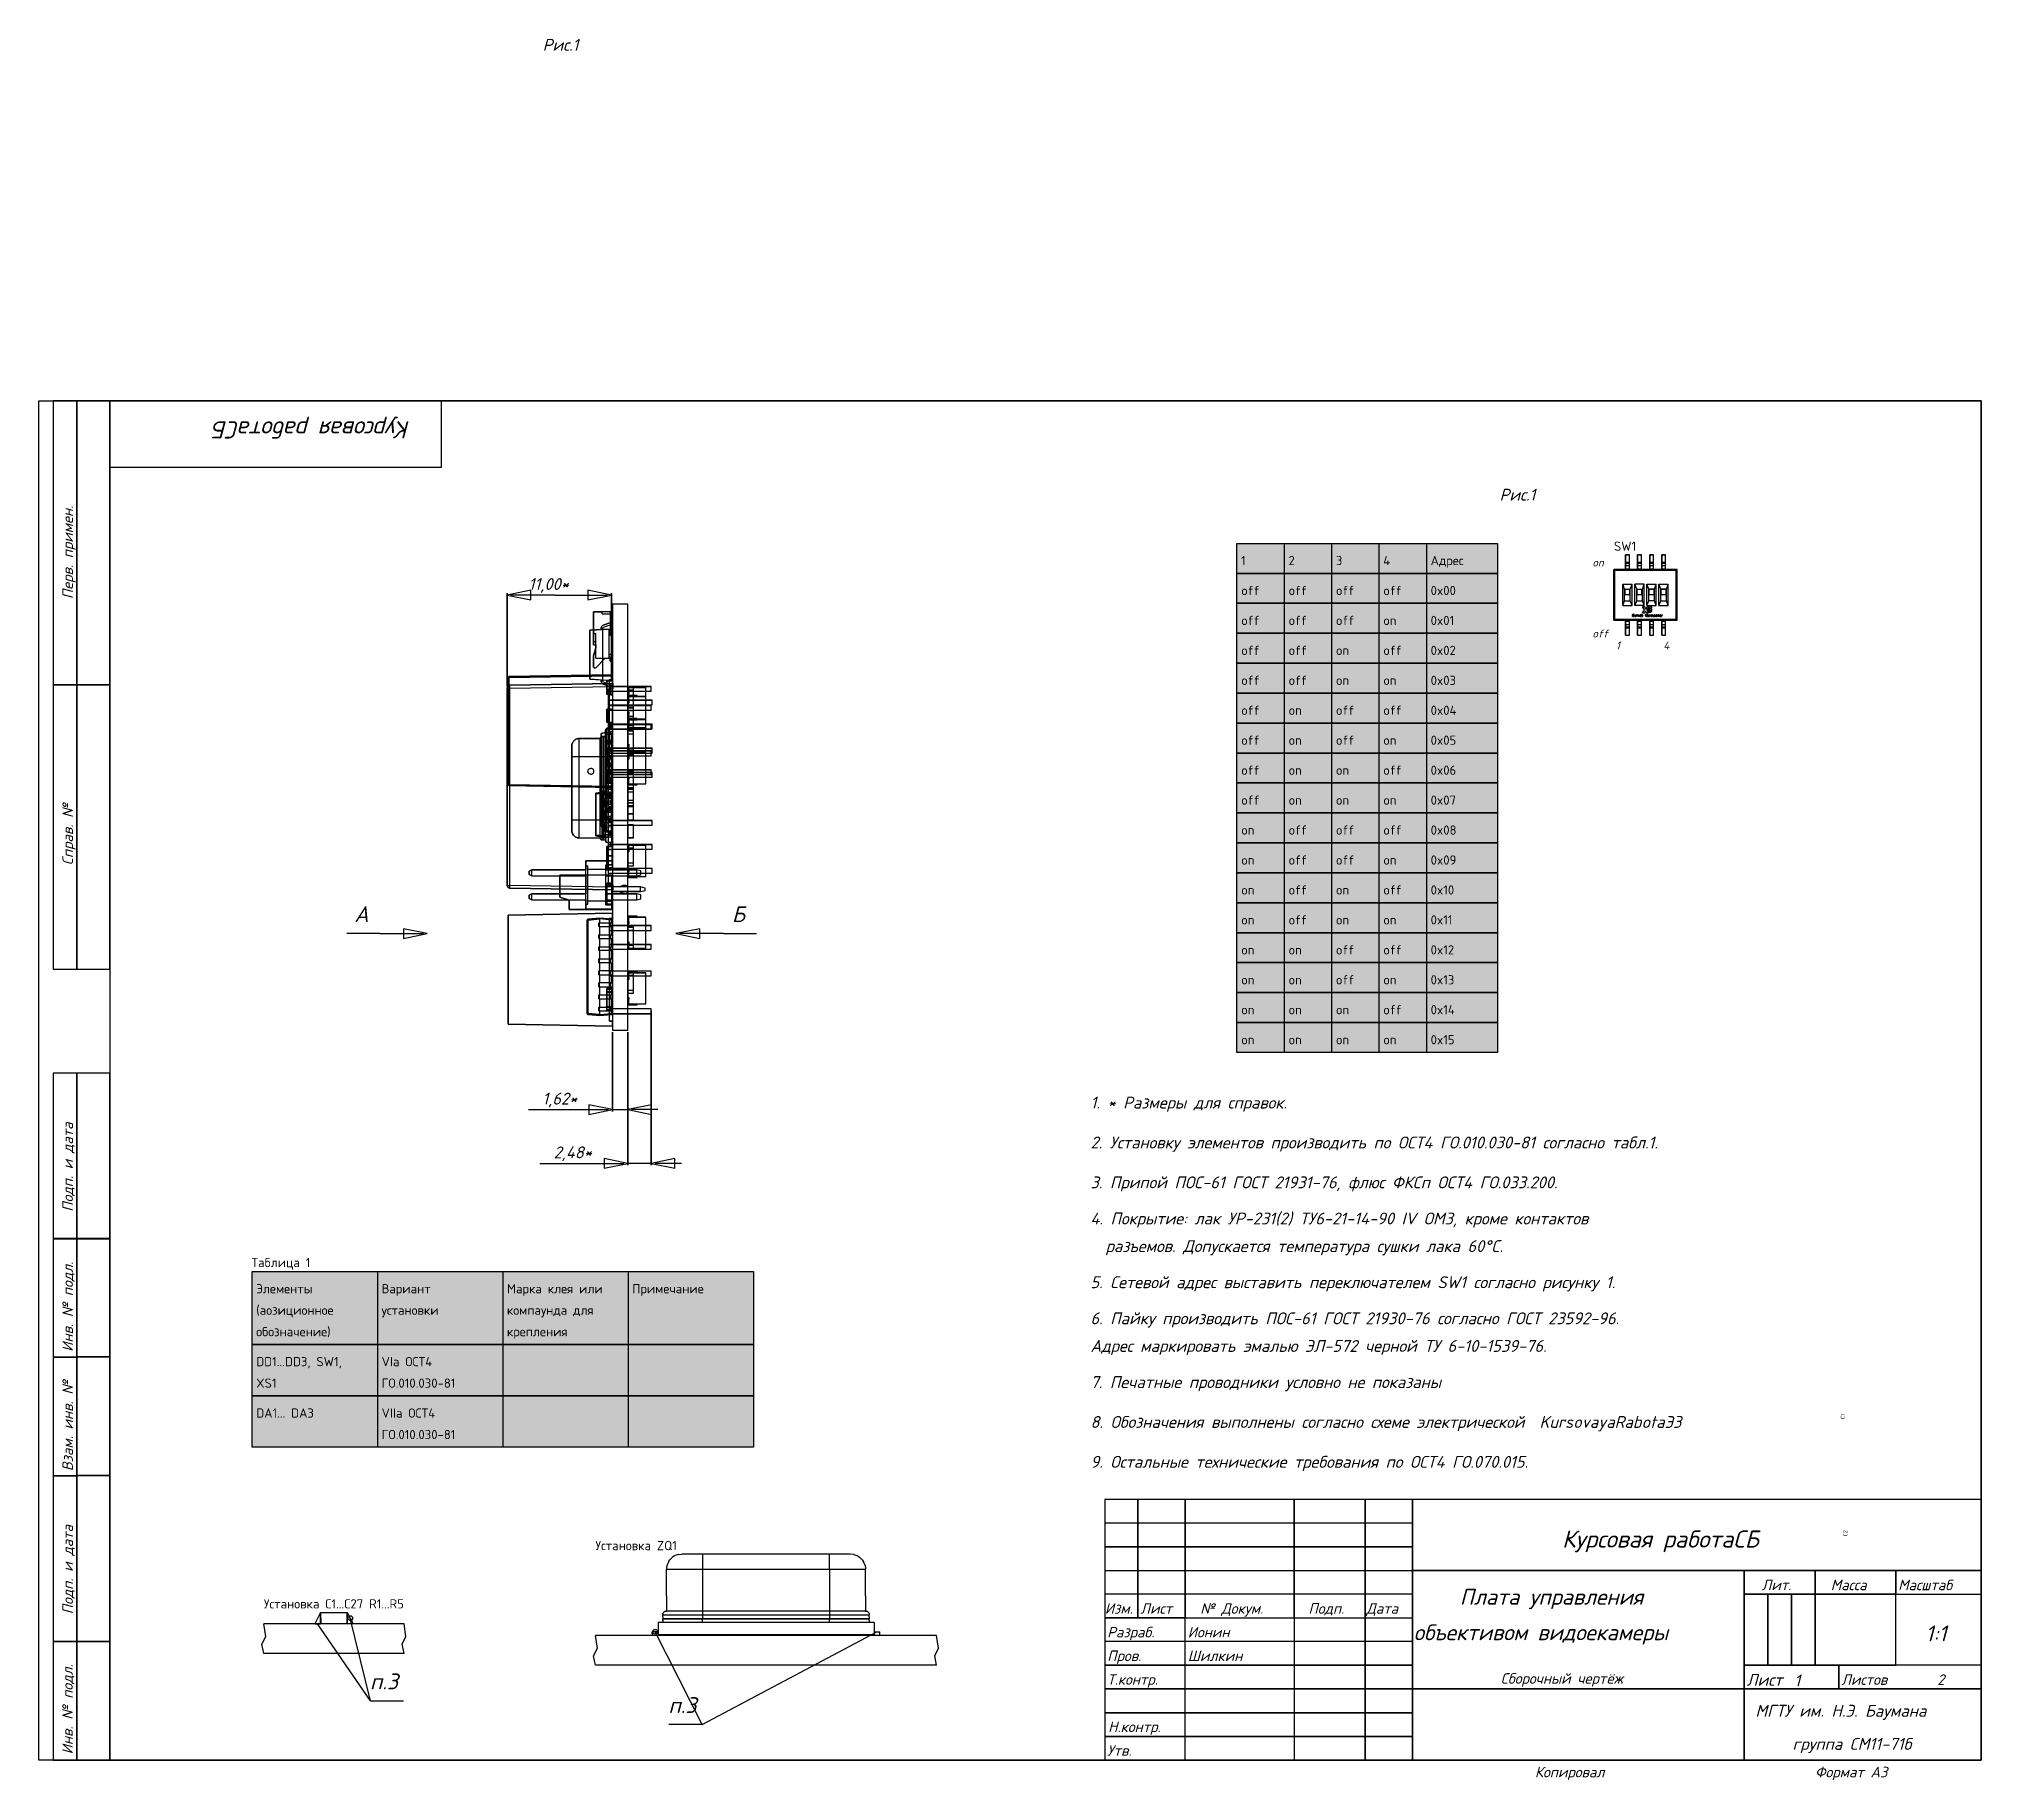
# Model space of a CAD drawing. Header units: inches. Extents: x 5 to 415, y -593 to 71.
# Drawn here: x 5 to 415, y -296.3 to 71.4 of the extents above; entities that cross this region are included whole.
import ezdxf

# ---------------------------------------------------------------- set-up
doc = ezdxf.new("R2010")
doc.units = ezdxf.units.IN
doc.header["$MEASUREMENT"] = 0
doc.styles.add('ISOCPEUR0', font='isocpeur.ttf', dxfattribs={"height": 3.704167})
doc.styles.add('ISOCPEUR1', font='isocpeui.ttf', dxfattribs={"height": 4.7625})
doc.styles.add('ISOCPEUR5', font='', dxfattribs={"height": 4.7625})
doc.styles.get('ISOCPEUR5').set_extended_font_data('ISOCPEUR', italic=True)

msp = doc.modelspace()

# ---------------------------------------------------------------- texts
at = {"color": 18, "true_color": 0x000000}
for s, height, style, p in [('Рис.1', 2.507, 'ISOCPEUR5', (111.36, 68.92)), ('Рис.1', 2.507, 'ISOCPEUR5', (313.36, -26.08)), ('SW1', 1.95, 'ISOCPEUR0', (337.5, -36.67)), ('1', 1.95, 'ISOCPEUR0', (258.8, -39.7)), ('2', 1.95, 'ISOCPEUR0', (268.8, -39.7)), ('3', 1.95, 'ISOCPEUR0', (278.8, -39.7)), ('4', 1.95, 'ISOCPEUR0', (288.8, -39.7)), ('Адрес', 1.95, 'ISOCPEUR0', (298.8, -39.7)), ('on', 1.671, 'ISOCPEUR1', (332.93, -39.98)), ('11,00*', 2.507, 'ISOCPEUR1', (108.37, -44.94)), ('off', 1.95, 'ISOCPEUR0', (258.8, -46.03)), ('off', 1.95, 'ISOCPEUR0', (268.8, -46.03)), ('off', 1.95, 'ISOCPEUR0', (278.8, -46.03)), ('off', 1.95, 'ISOCPEUR0', (288.8, -46.03)), ('0x00', 1.95, 'ISOCPEUR0', (298.8, -46.03)), ('off', 1.95, 'ISOCPEUR0', (258.8, -52.35)), ('off', 1.95, 'ISOCPEUR0', (268.8, -52.35)), ('off', 1.95, 'ISOCPEUR0', (278.8, -52.35)), ('on', 1.95, 'ISOCPEUR0', (288.8, -52.35)), ('0x01', 1.95, 'ISOCPEUR0', (298.8, -52.35)), ('off', 1.671, 'ISOCPEUR1', (332.93, -54.98)), ('off', 1.95, 'ISOCPEUR0', (258.8, -58.67)), ('off', 1.95, 'ISOCPEUR0', (268.8, -58.67)), ('on', 1.95, 'ISOCPEUR0', (278.8, -58.67)), ('off', 1.95, 'ISOCPEUR0', (288.8, -58.67)), ('0x02', 1.95, 'ISOCPEUR0', (298.8, -58.67)), ('1', 1.67, 'ISOCPEUR1', (337.93, -57.48)), ('4', 1.67, 'ISOCPEUR1', (347.93, -57.48)), ('off', 1.95, 'ISOCPEUR0', (258.8, -65)), ('off', 1.95, 'ISOCPEUR0', (268.8, -65)), ('on', 1.95, 'ISOCPEUR0', (278.8, -65)), ('on', 1.95, 'ISOCPEUR0', (288.8, -65)), ('0x03', 1.95, 'ISOCPEUR0', (298.8, -65)), ('off', 1.95, 'ISOCPEUR0', (258.8, -71.32)), ('off', 1.95, 'ISOCPEUR0', (278.8, -71.32)), ('off', 1.95, 'ISOCPEUR0', (288.8, -71.32)), ('0x04', 1.95, 'ISOCPEUR0', (298.8, -71.32)), ('on', 1.95, 'ISOCPEUR0', (268.8, -71.32)), ('off', 1.95, 'ISOCPEUR0', (258.8, -77.64)), ('on', 1.95, 'ISOCPEUR0', (268.8, -77.64)), ('off', 1.95, 'ISOCPEUR0', (278.8, -77.64)), ('on', 1.95, 'ISOCPEUR0', (288.8, -77.64)), ('0x05', 1.95, 'ISOCPEUR0', (298.8, -77.64)), ('off', 1.95, 'ISOCPEUR0', (258.8, -83.97)), ('on', 1.95, 'ISOCPEUR0', (268.8, -83.97)), ('on', 1.95, 'ISOCPEUR0', (278.8, -83.97)), ('off', 1.95, 'ISOCPEUR0', (288.8, -83.97)), ('0x06', 1.95, 'ISOCPEUR0', (298.8, -83.97)), ('off', 1.95, 'ISOCPEUR0', (258.8, -90.29)), ('on', 1.95, 'ISOCPEUR0', (268.8, -90.29)), ('on', 1.95, 'ISOCPEUR0', (278.8, -90.29)), ('on', 1.95, 'ISOCPEUR0', (288.8, -90.29)), ('0x07', 1.95, 'ISOCPEUR0', (298.8, -90.29)), ('on', 1.95, 'ISOCPEUR0', (258.8, -96.61)), ('off', 1.95, 'ISOCPEUR0', (268.8, -96.61)), ('off', 1.95, 'ISOCPEUR0', (278.8, -96.61)), ('off', 1.95, 'ISOCPEUR0', (288.8, -96.61)), ('0x08', 1.95, 'ISOCPEUR0', (298.8, -96.61)), ('on', 1.95, 'ISOCPEUR0', (258.8, -102.94)), ('off', 1.95, 'ISOCPEUR0', (268.8, -102.94)), ('off', 1.95, 'ISOCPEUR0', (278.8, -102.94)), ('on', 1.95, 'ISOCPEUR0', (288.8, -102.94)), ('0x09', 1.95, 'ISOCPEUR0', (298.8, -102.94)), ('on', 1.95, 'ISOCPEUR0', (258.8, -109.26)), ('off', 1.95, 'ISOCPEUR0', (268.8, -109.26)), ('on', 1.95, 'ISOCPEUR0', (278.8, -109.26)), ('off', 1.95, 'ISOCPEUR0', (288.8, -109.26)), ('0x10', 1.95, 'ISOCPEUR0', (298.8, -109.26)), ('А', 3.34, 'ISOCPEUR1', (71.59, -115.07)), ('Б', 3.34, 'ISOCPEUR1', (151.31, -115.07)), ('on', 1.95, 'ISOCPEUR0', (258.8, -115.58)), ('off', 1.95, 'ISOCPEUR0', (268.8, -115.58)), ('on', 1.95, 'ISOCPEUR0', (278.8, -115.58)), ('on', 1.95, 'ISOCPEUR0', (288.8, -115.58)), ('0x11', 1.95, 'ISOCPEUR0', (298.8, -115.58)), ('on', 1.95, 'ISOCPEUR0', (258.8, -121.91)), ('on', 1.95, 'ISOCPEUR0', (268.8, -121.91)), ('off', 1.95, 'ISOCPEUR0', (278.8, -121.91)), ('off', 1.95, 'ISOCPEUR0', (288.8, -121.91)), ('0x12', 1.95, 'ISOCPEUR0', (298.8, -121.91)), ('on', 1.95, 'ISOCPEUR0', (258.8, -128.23)), ('on', 1.95, 'ISOCPEUR0', (268.8, -128.23)), ('off', 1.95, 'ISOCPEUR0', (278.8, -128.23)), ('on', 1.95, 'ISOCPEUR0', (288.8, -128.23)), ('0x13', 1.95, 'ISOCPEUR0', (298.8, -128.23)), ('on', 1.95, 'ISOCPEUR0', (258.8, -134.55)), ('on', 1.95, 'ISOCPEUR0', (268.8, -134.55)), ('on', 1.95, 'ISOCPEUR0', (278.8, -134.55)), ('off', 1.95, 'ISOCPEUR0', (288.8, -134.55)), ('0x14', 1.95, 'ISOCPEUR0', (298.8, -134.55)), ('0x15', 1.95, 'ISOCPEUR0', (298.8, -140.88)), ('on', 1.95, 'ISOCPEUR0', (258.8, -140.88)), ('on', 1.95, 'ISOCPEUR0', (268.8, -140.88)), ('on', 1.95, 'ISOCPEUR0', (278.8, -140.88)), ('on', 1.95, 'ISOCPEUR0', (288.8, -140.88)), ('1,62*', 2.507, 'ISOCPEUR1', (111.29, -153.6)), ('1. * Размеры для справок.', 2.5066, 'ISOCPEUR1', (227, -154.44)), ('2,48*', 2.507, 'ISOCPEUR1', (113.69, -164.94)), ('2. Установку элементов производить по ОСТ4 ГО.010.030-81 согласно табл.1.', 2.5066, 'ISOCPEUR1', (227, -162.86)), ('3. Припой ПОС-61 ГОСТ 21931-76, флюс ФКСп ОСТ4 ГО.033.200.', 2.5066, 'ISOCPEUR1', (227, -171.28)), ('4. Покрытие: лак УP-231(2) ТУ6-21-14-90 IV ОМЗ, кроме контактов', 2.5066, 'ISOCPEUR1', (227, -178.91)), ('  разъемов. Допускается температура сушки лака 60°C.', 2.5066, 'ISOCPEUR1', (227, -184.74)), ('Таблица 1', 1.95, 'ISOCPEUR0', (49.9, -187.93)), ('Элементы ', 1.95, 'ISOCPEUR0', (50.89, -193.46)), ('Вариант ', 1.95, 'ISOCPEUR0', (77.35, -193.46)), ('Марка клея или ', 1.9496, 'ISOCPEUR0', (103.81, -193.46)), ('Примечание', 1.95, 'ISOCPEUR0', (130.27, -193.46)), ('5. Сетевой адрес выставить переключателем SW1 согласно рисунку 1.', 2.5066, 'ISOCPEUR1', (227, -192.37)), ('(аозиционное ', 1.9496, 'ISOCPEUR0', (50.89, -197.99)), ('установки', 1.95, 'ISOCPEUR0', (77.35, -197.99)), ('компаунда для ', 1.9496, 'ISOCPEUR0', (103.81, -197.99)), ('обозначение)', 1.9496, 'ISOCPEUR0', (50.89, -202.53)), ('6. Пайку производить ПОС-61 ГОСТ 21930-76 согласно ГОСТ 23592-96.', 2.5066, 'ISOCPEUR1', (227, -199.99)), ('крепления', 1.95, 'ISOCPEUR0', (103.81, -202.53)), ('Адрес маркировать эмалью ЭЛ-572 черной ТУ 6-10-1539-76.', 2.5066, 'ISOCPEUR1', (227, -205.82)), ('DD1...DD3, SW1, ', 1.9496, 'ISOCPEUR0', (50.89, -208.85)), ('VIa ОСТ4 ', 1.95, 'ISOCPEUR0', (77.35, -208.85)), ('XS1', 1.95, 'ISOCPEUR0', (50.89, -213.39)), ('ГО.010.030-81', 1.9496, 'ISOCPEUR0', (77.35, -213.39)), ('7. Печатные проводники условно не показаны', 2.5066, 'ISOCPEUR1', (227, -213.45)), ('DA1... DA3', 1.95, 'ISOCPEUR0', (50.89, -219.71)), ('VIIa ОСТ4 ', 1.95, 'ISOCPEUR0', (77.35, -219.71)), ('8. Обозначения выполнены согласно схеме электрической  KursovayaRabotaЭ3', 2.5066, 'ISOCPEUR1', (227, -221.87)), ('ГО.010.030-81', 1.9496, 'ISOCPEUR0', (77.35, -224.25)), ('9. Остальные технические требования по ОСТ4 ГО.070.015.', 2.5066, 'ISOCPEUR1', (227, -230.29)), ('Установка ZQ1', 1.9496, 'ISOCPEUR0', (122.5, -247.69)), ('Курсовая работаСБ', 3.6206, 'ISOCPEUR1', (326.56, -247.14)), ('Лит.', 2.228, 'ISOCPEUR1', (368.69, -256.14)), ('Масса', 2.228, 'ISOCPEUR1', (383.27, -256.14)), ('Масштаб', 2.228, 'ISOCPEUR1', (397.5, -256.14)), ('Установка С1...С27 R1...R5', 1.9496, 'ISOCPEUR0', (52.5, -259.99)), ('Плата управления ', 3.3421, 'ISOCPEUR1', (304.96, -259.21)), ('Изм.', 2.228, 'ISOCPEUR1', (230.03, -261.11)), ('Лист', 2.228, 'ISOCPEUR1', (237.53, -261.11)), ('№ Докум.', 2.228, 'ISOCPEUR1', (250.17, -261.11)), ('Подп.', 2.228, 'ISOCPEUR1', (273.01, -261.11)), ('Дата', 2.228, 'ISOCPEUR1', (285.22, -261.11)), ('Разраб.', 2.228, 'ISOCPEUR1', (230.53, -266.11)), ('Ионин', 2.228, 'ISOCPEUR1', (247.53, -266.11)), ('объективом видоекамеры', 3.3421, 'ISOCPEUR1', (295.24, -266.71)), ('1:1', 3.342, 'ISOCPEUR1', (403.27, -266.93)), ('Пров.', 2.228, 'ISOCPEUR1', (230.53, -271.11)), ('Шилкин', 2.228, 'ISOCPEUR1', (247.53, -271.11)), ('п.3', 3.342, 'ISOCPEUR1', (74.9, -277.07)), ('Т.контр.', 2.228, 'ISOCPEUR1', (230.53, -276.11)), ('Сборочный чертёж ', 2.2281, 'ISOCPEUR1', (313.61, -275.89)), ('Лист', 2.507, 'ISOCPEUR1', (365.53, -276.31)), ('1', 2.51, 'ISOCPEUR1', (375.58, -276.47)), ('Листов', 2.228, 'ISOCPEUR1', (385.5, -276.13)), ('2', 2.23, 'ISOCPEUR1', (405.76, -276.14)), ('п.3', 3.342, 'ISOCPEUR1', (137.9, -282.07)), ('МГТУ им. Н.Э. Баумана', 2.5066, 'ISOCPEUR1', (367.37, -282.85)), ('Н.контр.', 2.228, 'ISOCPEUR1', (230.73, -286.09)), ('Утв.', 2.228, 'ISOCPEUR1', (230.53, -291.11)), ('группа СМ11-71б', 2.5066, 'ISOCPEUR1', (375.2, -289.85)), ('Копировал', 2.228, 'ISOCPEUR1', (320.82, -295.65)), ('Формат А3', 2.228, 'ISOCPEUR1', (379.97, -295.65))]:
    msp.add_text(s, height=height, dxfattribs=dict(at, style=style)).set_placement(p)
for s, height, rotation, style, p in [('Курсовая работаСБ ', 3.6206, -180, 'ISOCPEUR1', (83.46, -9.33)), ('Перв. примен.', 2.2281, 90, 'ISOCPEUR1', (12.2, -46.87)), ('Справ. №', 2.228, 90, 'ISOCPEUR1', (12.2, -103.05)), ('Подп. и дата', 2.2281, 90, 'ISOCPEUR1', (12.2, -176.23)), ('Инв. № подл.', 2.2281, 90, 'ISOCPEUR1', (12.2, -205.8)), ('Взам. инв. №', 2.2281, 90, 'ISOCPEUR1', (12.2, -231.01)), ('C1', 0.842, 90, 'ISOCPEUR0', (386.23, -220)), ('Подп. и дата', 2.2281, 90, 'ISOCPEUR1', (12.2, -261.23)), ('C2', 0.842, 90, 'ISOCPEUR0', (386.78, -244.78)), ('Инв. № подл.', 2.2281, 90, 'ISOCPEUR1', (12.17, -290.8))]:
    msp.add_text(s, height=height, rotation=rotation, dxfattribs=dict(at, style=style)).set_placement(p)

# ---------------------------------------------------------------- linework, layer by layer
at = {"color": 18, "true_color": 0x000000}
for p, q in [((5, -5), (415, -5)), ((5, -292), (5, -5)), ((13, -5), (8, -5)), ((8, -5), (8, -65)), ((13, -65), (13, -5)), ((20, -5), (13, -5)), ((13, -5), (13, -65)), ((20, -65), (20, -5)), ((90, -5), (20, -5)), ((20, -5), (20, -19)), ((415.02, -5), (20, -5)), ((20, -5), (20, -292)), ((90, -19), (90, -5)), ((415, -5), (415, -292)), ((415.02, -292), (415.02, -5)), ((20, -19), (90, -19)), ((257.9, -35.11), (312.9, -35.11)), ((257.9, -142.6), (257.9, -35.11)), ((267.9, -35.11), (267.9, -41.43)), ((267.9, -35.11), (267.9, -41.43)), ((277.9, -35.11), (277.9, -41.43)), ((277.9, -35.11), (277.9, -41.43)), ((287.9, -35.11), (287.9, -41.43)), ((287.9, -35.11), (287.9, -41.43)), ((297.9, -35.11), (297.9, -41.43)), ((297.9, -35.11), (297.9, -41.43)), ((312.9, -35.11), (312.9, -142.6)), ((339.97, -40.65), (337.5, -40.65)), ((337.5, -40.65), (337.5, -51.35)), ((337.5, -40.65), (339.97, -40.65)), ((337.5, -51.35), (337.5, -40.65)), ((337.69, -40.84), (337.5, -40.65)), ((350.67, -40.84), (337.69, -40.84)), ((337.69, -51.16), (337.69, -40.84)), ((340.77, -37.5), (339.97, -37.5)), ((339.97, -37.5), (339.97, -40.65)), ((339.97, -37.5), (340.77, -37.5)), ((339.97, -39.08), (339.97, -37.5)), ((339.97, -39.13), (339.97, -39.08)), ((339.97, -39.08), (340.77, -39.08)), ((339.97, -39.17), (339.97, -39.13)), ((339.97, -39.21), (339.97, -39.17)), ((339.97, -39.25), (339.97, -39.21)), ((339.97, -39.27), (339.97, -39.25)), ((339.97, -39.78), (339.97, -39.27)), ((339.97, -39.27), (340.77, -39.27)), ((339.97, -39.86), (339.97, -39.78)), ((339.97, -39.78), (340.77, -39.78)), ((339.97, -39.97), (339.97, -39.86)), ((339.97, -40.11), (339.97, -39.97)), ((339.97, -40.28), (339.97, -40.11)), ((339.97, -40.45), (339.97, -40.28)), ((339.97, -40.68), (339.97, -40.45)), ((339.97, -40.45), (340.77, -40.45)), ((339.97, -40.68), (340.77, -40.68)), ((340.77, -40.65), (340.77, -37.5)), ((340.77, -39.08), (340.77, -37.5)), ((340.77, -39.13), (340.77, -39.08)), ((340.77, -39.17), (340.77, -39.13)), ((340.77, -39.21), (340.77, -39.17)), ((340.77, -39.25), (340.77, -39.21)), ((340.77, -39.27), (340.77, -39.25)), ((340.77, -39.78), (340.77, -39.27)), ((340.77, -39.86), (340.77, -39.78)), ((340.77, -39.97), (340.77, -39.86)), ((340.77, -40.11), (340.77, -39.97)), ((340.77, -40.28), (340.77, -40.11)), ((340.77, -40.45), (340.77, -40.28)), ((340.77, -40.68), (340.77, -40.45)), ((342.51, -40.65), (340.77, -40.65)), ((342.51, -40.65), (340.77, -40.65)), ((343.31, -37.5), (342.51, -37.5)), ((342.51, -37.5), (342.51, -40.65)), ((342.51, -37.5), (343.31, -37.5)), ((342.51, -39.08), (342.51, -37.5)), ((342.51, -39.13), (342.51, -39.08)), ((342.51, -39.08), (343.31, -39.08)), ((342.51, -39.17), (342.51, -39.13)), ((342.51, -39.21), (342.51, -39.17)), ((342.51, -39.25), (342.51, -39.21)), ((342.51, -39.27), (342.51, -39.25)), ((342.51, -39.78), (342.51, -39.27)), ((342.51, -39.27), (343.31, -39.27)), ((342.51, -39.86), (342.51, -39.78)), ((342.51, -39.78), (343.31, -39.78)), ((342.51, -39.97), (342.51, -39.86)), ((342.51, -40.11), (342.51, -39.97)), ((342.51, -40.28), (342.51, -40.11)), ((342.51, -40.45), (342.51, -40.28)), ((342.51, -40.68), (342.51, -40.45)), ((342.51, -40.45), (343.31, -40.45)), ((342.51, -40.68), (343.31, -40.68)), ((343.31, -40.65), (343.31, -37.5)), ((343.31, -39.08), (343.31, -37.5)), ((343.31, -39.13), (343.31, -39.08)), ((343.31, -39.17), (343.31, -39.13)), ((343.31, -39.21), (343.31, -39.17)), ((343.31, -39.25), (343.31, -39.21)), ((343.31, -39.27), (343.31, -39.25)), ((343.31, -39.78), (343.31, -39.27)), ((343.31, -39.86), (343.31, -39.78)), ((343.31, -39.97), (343.31, -39.86)), ((343.31, -40.11), (343.31, -39.97)), ((343.31, -40.28), (343.31, -40.11)), ((343.31, -40.45), (343.31, -40.28)), ((343.31, -40.68), (343.31, -40.45)), ((345.05, -40.65), (343.31, -40.65)), ((343.31, -40.65), (345.05, -40.65)), ((345.85, -37.5), (345.05, -37.5)), ((345.05, -37.5), (345.05, -40.65)), ((345.05, -37.5), (345.85, -37.5)), ((345.05, -39.08), (345.05, -37.5)), ((345.05, -39.13), (345.05, -39.08)), ((345.05, -39.08), (345.85, -39.08)), ((345.05, -39.17), (345.05, -39.13)), ((345.05, -39.21), (345.05, -39.17)), ((345.05, -39.25), (345.05, -39.21)), ((345.05, -39.27), (345.05, -39.25)), ((345.05, -39.78), (345.05, -39.27)), ((345.05, -39.27), (345.85, -39.27)), ((345.05, -39.86), (345.05, -39.78)), ((345.05, -39.78), (345.85, -39.78)), ((345.05, -39.97), (345.05, -39.86)), ((345.05, -40.11), (345.05, -39.97)), ((345.05, -40.28), (345.05, -40.11)), ((345.05, -40.45), (345.05, -40.28)), ((345.05, -40.68), (345.05, -40.45)), ((345.05, -40.45), (345.85, -40.45)), ((345.05, -40.68), (345.85, -40.68)), ((345.85, -40.65), (345.85, -37.5)), ((345.85, -39.08), (345.85, -37.5)), ((345.85, -39.13), (345.85, -39.08)), ((345.85, -39.17), (345.85, -39.13)), ((345.85, -39.21), (345.85, -39.17)), ((345.85, -39.25), (345.85, -39.21)), ((345.85, -39.27), (345.85, -39.25)), ((345.85, -39.78), (345.85, -39.27)), ((345.85, -39.86), (345.85, -39.78)), ((345.85, -39.97), (345.85, -39.86)), ((345.85, -40.11), (345.85, -39.97)), ((345.85, -40.28), (345.85, -40.11)), ((345.85, -40.45), (345.85, -40.28)), ((345.85, -40.68), (345.85, -40.45)), ((347.59, -40.65), (345.85, -40.65)), ((345.85, -40.65), (347.59, -40.65)), ((348.39, -37.5), (347.59, -37.5)), ((347.59, -37.5), (347.59, -40.65)), ((347.59, -37.5), (348.39, -37.5)), ((347.59, -39.08), (347.59, -37.5)), ((347.59, -39.13), (347.59, -39.08)), ((347.59, -39.08), (348.39, -39.08)), ((347.59, -39.17), (347.59, -39.13)), ((347.59, -39.21), (347.59, -39.17)), ((347.59, -39.25), (347.59, -39.21)), ((347.59, -39.27), (347.59, -39.25)), ((347.59, -39.78), (347.59, -39.27)), ((347.59, -39.27), (348.39, -39.27)), ((347.59, -39.86), (347.59, -39.78)), ((347.59, -39.78), (348.39, -39.78)), ((347.59, -39.97), (347.59, -39.86)), ((347.59, -40.11), (347.59, -39.97)), ((347.59, -40.28), (347.59, -40.11)), ((347.59, -40.45), (347.59, -40.28)), ((347.59, -40.68), (347.59, -40.45)), ((347.59, -40.45), (348.39, -40.45)), ((347.59, -40.68), (348.39, -40.68)), ((348.39, -40.65), (348.39, -37.5)), ((348.39, -39.08), (348.39, -37.5)), ((348.39, -39.13), (348.39, -39.08)), ((348.39, -39.17), (348.39, -39.13)), ((348.39, -39.21), (348.39, -39.17)), ((348.39, -39.25), (348.39, -39.21)), ((348.39, -39.27), (348.39, -39.25)), ((348.39, -39.78), (348.39, -39.27)), ((348.39, -39.86), (348.39, -39.78)), ((348.39, -39.97), (348.39, -39.86)), ((348.39, -40.11), (348.39, -39.97)), ((348.39, -40.28), (348.39, -40.11)), ((348.39, -40.45), (348.39, -40.28)), ((348.39, -40.68), (348.39, -40.45)), ((350.86, -40.65), (348.39, -40.65)), ((348.39, -40.65), (350.86, -40.65)), ((350.67, -40.84), (350.86, -40.65)), ((350.67, -51.16), (350.67, -40.84)), ((350.86, -51.35), (350.86, -40.65)), ((350.86, -51.35), (350.86, -40.65)), ((108.84, -45.01), (103.84, -46.01)), ((108.84, -47.01), (108.84, -45.01)), ((125.86, -46.01), (120.86, -45.01)), ((120.86, -45.01), (120.86, -47.01)), ((257.9, -41.43), (267.9, -41.43)), ((267.9, -41.43), (257.9, -41.43)), ((267.9, -41.43), (267.9, -47.75)), ((267.9, -41.43), (277.9, -41.43)), ((267.9, -41.43), (267.9, -47.75)), ((277.9, -41.43), (267.9, -41.43)), ((277.9, -41.43), (277.9, -47.75)), ((277.9, -41.43), (287.9, -41.43)), ((277.9, -41.43), (277.9, -47.75)), ((287.9, -41.43), (277.9, -41.43)), ((287.9, -41.43), (287.9, -47.75)), ((287.9, -41.43), (297.9, -41.43)), ((287.9, -41.43), (287.9, -47.75)), ((297.9, -41.43), (287.9, -41.43)), ((297.9, -41.43), (297.9, -47.75)), ((297.9, -41.43), (312.9, -41.43)), ((297.9, -41.43), (297.9, -47.75)), ((312.9, -41.43), (297.9, -41.43)), ((339.76, -44.77), (339.36, -43.75)), ((339.36, -48.25), (339.36, -43.75)), ((339.36, -43.75), (341.36, -43.75)), ((339.76, -44.77), (340.96, -44.77)), ((339.76, -47.23), (339.76, -44.77)), ((339.84, -44.8), (340.88, -44.8)), ((339.84, -46), (339.84, -44.8)), ((340.88, -46), (340.88, -44.8)), ((340.96, -44.77), (341.36, -43.75)), ((340.96, -47.23), (340.96, -44.77)), ((341.36, -48.25), (341.36, -43.75)), ((342.3, -44.77), (341.9, -43.75)), ((341.9, -48.25), (341.9, -43.75)), ((343.9, -43.75), (341.9, -43.75)), ((342.3, -44.77), (343.5, -44.77)), ((342.3, -47.23), (342.3, -44.77)), ((342.38, -44.8), (343.42, -44.8)), ((342.38, -46), (342.38, -44.8)), ((343.42, -46), (343.42, -44.8)), ((343.5, -44.77), (343.9, -43.75)), ((343.5, -47.23), (343.5, -44.77)), ((343.9, -48.25), (343.9, -43.75)), ((344.84, -44.77), (344.44, -43.75)), ((344.44, -48.25), (344.44, -43.75)), ((344.44, -43.75), (346.44, -43.75)), ((346.04, -44.77), (344.84, -44.77)), ((344.84, -47.23), (344.84, -44.77)), ((344.92, -44.8), (345.96, -44.8)), ((344.92, -46), (344.92, -44.8)), ((345.96, -46), (345.96, -44.8)), ((346.04, -44.77), (346.44, -43.75)), ((346.04, -47.23), (346.04, -44.77)), ((346.44, -48.25), (346.44, -43.75)), ((347.38, -44.77), (346.98, -43.75)), ((346.98, -48.25), (346.98, -43.75)), ((346.98, -43.75), (348.98, -43.75)), ((347.38, -44.77), (348.58, -44.77)), ((347.38, -47.23), (347.38, -44.77)), ((348.5, -44.8), (347.46, -44.8)), ((347.46, -46), (347.46, -44.8)), ((348.5, -46), (348.5, -44.8)), ((348.58, -44.77), (348.98, -43.75)), ((348.58, -47.23), (348.58, -44.77)), ((348.98, -48.25), (348.98, -43.75)), ((103.84, -65.27), (103.84, -45.61)), ((103.84, -45.61), (103.84, -65.27)), ((103.84, -46.01), (108.84, -47.01)), ((114.01, -46.01), (104.65, -46.01)), ((114.01, -46.01), (125.05, -46.01)), ((120.86, -47.01), (125.86, -46.01)), ((125.86, -59.56), (125.86, -45.61)), ((125.86, -45.61), (125.86, -59.56)), ((129.33, -47.91), (126.08, -47.91)), ((126.08, -47.91), (126.08, -137.91)), ((129.33, -137.91), (129.33, -47.91)), ((257.9, -47.75), (267.9, -47.75)), ((267.9, -47.75), (257.9, -47.75)), ((267.9, -47.75), (267.9, -54.08)), ((267.9, -47.75), (277.9, -47.75)), ((267.9, -47.75), (267.9, -54.08)), ((277.9, -47.75), (267.9, -47.75)), ((277.9, -47.75), (277.9, -54.08)), ((277.9, -47.75), (287.9, -47.75)), ((277.9, -47.75), (277.9, -54.08)), ((287.9, -47.75), (277.9, -47.75)), ((287.9, -47.75), (287.9, -54.08)), ((287.9, -47.75), (297.9, -47.75)), ((287.9, -47.75), (287.9, -54.08)), ((297.9, -47.75), (287.9, -47.75)), ((297.9, -47.75), (297.9, -54.08)), ((297.9, -47.75), (312.9, -47.75)), ((297.9, -47.75), (297.9, -54.08)), ((312.9, -47.75), (297.9, -47.75)), ((339.36, -48.25), (339.76, -47.23)), ((339.36, -48.25), (341.36, -48.25)), ((339.76, -47.23), (340.96, -47.23)), ((340.88, -46), (339.84, -46)), ((341.36, -48.25), (340.96, -47.23)), ((341.9, -48.25), (342.3, -47.23)), ((343.9, -48.25), (341.9, -48.25)), ((342.3, -47.23), (343.5, -47.23)), ((343.42, -46), (342.38, -46)), ((343.9, -48.25), (343.5, -47.23)), ((344.04, -48.51), (343.54, -48.51)), ((343.98, -49.13), (343.54, -48.51)), ((343.56, -49.75), (343.98, -49.13)), ((344.19, -48.76), (344.04, -48.51)), ((344.1, -49.02), (344.19, -48.76)), ((344.1, -49.02), (344.24, -48.81)), ((344.27, -48.86), (344.24, -48.81)), ((344.27, -48.86), (344.48, -48.5)), ((344.82, -49.75), (344.41, -49.07)), ((344.5, -49.1), (344.41, -49.07)), ((344.44, -48.25), (344.84, -47.23)), ((344.44, -48.25), (346.44, -48.25)), ((344.48, -48.5), (344.9, -48.5)), ((344.5, -49.1), (344.9, -48.5)), ((344.75, -49.04), (344.76, -49.03)), ((344.75, -49.05), (344.75, -49.04)), ((344.75, -49.06), (344.75, -49.05)), ((344.75, -49.32), (344.75, -49.06)), ((344.75, -49.32), (344.94, -49.06)), ((344.76, -49.03), (345.09, -48.54)), ((344.76, -49.43), (345.11, -48.96)), ((346.04, -47.23), (344.84, -47.23)), ((345.96, -46), (344.92, -46)), ((344.94, -49.06), (344.95, -49.05)), ((344.95, -48.82), (345.26, -48.79)), ((344.95, -49.03), (344.95, -48.82)), ((344.95, -49.04), (344.95, -49.03)), ((344.95, -49.05), (344.95, -49.04)), ((345.09, -48.54), (345.1, -48.53)), ((345.1, -48.53), (345.11, -48.52)), ((345.11, -48.52), (345.12, -48.52)), ((345.11, -48.96), (345.26, -48.96)), ((345.12, -48.52), (345.13, -48.51)), ((345.13, -48.51), (345.47, -48.48)), ((345.26, -48.93), (345.45, -48.76)), ((345.26, -48.93), (345.26, -48.79)), ((345.26, -48.96), (345.5, -48.95)), ((345.45, -48.76), (345.46, -48.74)), ((345.46, -48.74), (345.47, -48.73)), ((345.47, -48.71), (345.47, -48.48)), ((345.47, -48.73), (345.47, -48.71)), ((345.5, -49.4), (345.5, -48.95)), ((346.44, -48.25), (346.04, -47.23)), ((346.98, -48.25), (347.38, -47.23)), ((346.98, -48.25), (348.98, -48.25)), ((347.38, -47.23), (348.58, -47.23)), ((348.5, -46), (347.46, -46)), ((348.98, -48.25), (348.58, -47.23)), ((121.38, -53.45), (124.08, -53.26)), ((123.68, -53.29), (121.38, -53.45)), ((123.92, -49.56), (122.08, -49.56)), ((122.08, -49.56), (122.08, -54.16)), ((122.08, -49.56), (123.92, -49.56)), ((122.08, -54.16), (122.08, -49.56)), ((123.71, -52.89), (123.68, -53.06)), ((123.68, -53.06), (123.71, -52.89)), ((123.68, -53.06), (123.68, -53.29)), ((123.68, -53.29), (123.68, -53.06)), ((123.77, -52.72), (123.71, -52.89)), ((123.71, -52.89), (123.77, -52.72)), ((123.87, -52.58), (123.77, -52.72)), ((123.77, -52.72), (123.87, -52.58)), ((124, -52.46), (123.87, -52.58)), ((123.87, -52.58), (124, -52.46)), ((125.68, -49.56), (123.92, -49.56)), ((123.92, -49.96), (123.92, -49.56)), ((125.68, -49.56), (123.92, -49.56)), ((123.92, -49.96), (125.68, -49.96)), ((124.16, -52.38), (124, -52.46)), ((124, -52.46), (124.16, -52.38)), ((124.08, -52.98), (124.09, -52.93)), ((124.08, -52.98), (124.09, -52.93)), ((124.08, -53.26), (124.08, -52.98)), ((124.08, -53.26), (124.08, -52.98)), ((125.88, -53.32), (124.08, -53.26)), ((124.08, -63.96), (124.08, -53.26)), ((125.88, -53.32), (124.08, -53.26)), ((124.09, -52.93), (124.11, -52.88)), ((124.09, -52.93), (124.11, -52.88)), ((124.11, -52.88), (124.14, -52.84)), ((124.11, -52.88), (124.14, -52.84)), ((124.14, -52.84), (124.17, -52.81)), ((124.14, -52.84), (124.17, -52.81)), ((125.55, -51.88), (124.16, -52.38)), ((124.16, -52.38), (125.55, -51.88)), ((124.17, -52.81), (124.22, -52.79)), ((124.17, -52.81), (124.22, -52.79)), ((124.22, -52.79), (125.61, -52.28)), ((124.22, -52.79), (125.61, -52.28)), ((125.6, -51.85), (125.55, -51.88)), ((125.55, -51.88), (125.6, -51.85)), ((125.63, -51.82), (125.6, -51.85)), ((125.6, -51.85), (125.63, -51.82)), ((125.61, -52.28), (125.77, -52.2)), ((125.61, -52.28), (125.77, -52.2)), ((125.66, -51.78), (125.63, -51.82)), ((125.63, -51.82), (125.66, -51.78)), ((125.68, -51.74), (125.66, -51.78)), ((125.66, -51.78), (125.68, -51.74)), ((126.02, -49.56), (125.68, -49.56)), ((125.68, -49.56), (126.02, -49.56)), ((125.68, -49.96), (125.68, -49.56)), ((125.68, -53.36), (125.68, -49.96)), ((125.68, -53.36), (125.68, -49.96)), ((126.08, -50.11), (125.68, -50.11)), ((125.68, -50.11), (125.68, -51.69)), ((125.68, -51.69), (125.68, -50.11)), ((125.68, -50.11), (126.08, -50.11)), ((125.68, -50.36), (125.78, -50.36)), ((125.68, -51.69), (125.68, -51.74)), ((125.68, -51.74), (125.68, -51.69)), ((125.68, -52.56), (125.78, -52.56)), ((125.77, -52.2), (125.9, -52.09)), ((125.77, -52.2), (125.9, -52.09)), ((125.78, -52.56), (125.78, -50.36)), ((125.78, -50.36), (126.08, -50.36)), ((125.78, -52.56), (126.08, -52.56)), ((125.9, -52.09), (126, -51.94)), ((125.9, -52.09), (126, -51.94)), ((126, -51.94), (126.06, -51.78)), ((126, -51.94), (126.06, -51.78)), ((126.02, -50.36), (126.02, -49.56)), ((126.02, -50.36), (126.02, -49.56)), ((126.08, -50.36), (126.02, -50.36)), ((126.02, -54.56), (126.02, -52.56)), ((126.02, -52.56), (126.08, -52.56)), ((126.02, -54.56), (126.02, -52.56)), ((126.06, -51.78), (126.08, -51.6)), ((126.06, -51.78), (126.08, -51.6)), ((126.08, -51.6), (126.08, -50.11)), ((126.08, -51.6), (126.08, -50.11)), ((126.08, -52.56), (126.08, -50.36)), ((126.08, -52.56), (126.08, -50.36)), ((337.5, -51.35), (337.69, -51.16)), ((337.5, -51.35), (339.97, -51.35)), ((337.5, -51.35), (339.97, -51.35)), ((350.67, -51.16), (337.69, -51.16)), ((339.97, -51.55), (339.97, -51.32)), ((339.97, -51.32), (340.77, -51.32)), ((339.97, -51.35), (339.97, -54.5)), ((339.97, -51.72), (339.97, -51.55)), ((339.97, -51.55), (340.77, -51.55)), ((339.97, -51.89), (339.97, -51.72)), ((339.97, -52.03), (339.97, -51.89)), ((339.97, -52.14), (339.97, -52.03)), ((339.97, -52.22), (339.97, -52.14)), ((339.97, -52.73), (339.97, -52.22)), ((339.97, -52.22), (340.77, -52.22)), ((339.97, -52.75), (339.97, -52.73)), ((339.97, -52.73), (340.77, -52.73)), ((339.97, -52.79), (339.97, -52.75)), ((339.97, -52.83), (339.97, -52.79)), ((339.97, -52.87), (339.97, -52.83)), ((339.97, -52.92), (339.97, -52.87)), ((339.97, -54.5), (339.97, -52.92)), ((339.97, -52.92), (340.77, -52.92)), ((340.77, -51.55), (340.77, -51.32)), ((340.77, -54.5), (340.77, -51.35)), ((340.77, -51.35), (342.51, -51.35)), ((342.51, -51.35), (340.77, -51.35)), ((340.77, -51.72), (340.77, -51.55)), ((340.77, -51.89), (340.77, -51.72)), ((340.77, -52.03), (340.77, -51.89)), ((340.77, -52.14), (340.77, -52.03)), ((340.77, -52.22), (340.77, -52.14)), ((340.77, -52.73), (340.77, -52.22)), ((340.77, -52.75), (340.77, -52.73)), ((340.77, -52.79), (340.77, -52.75)), ((340.77, -52.83), (340.77, -52.79)), ((340.77, -52.87), (340.77, -52.83)), ((340.77, -52.92), (340.77, -52.87)), ((340.77, -54.5), (340.77, -52.92)), ((341.4, -50.42), (341.46, -50.42)), ((341.41, -50.47), (341.4, -50.42)), ((341.44, -50.52), (341.41, -50.47)), ((341.43, -50.17), (341.44, -50.13)), ((341.43, -50.21), (341.43, -50.17)), ((341.44, -50.26), (341.43, -50.21)), ((341.44, -50.13), (341.48, -50.08)), ((341.48, -50.3), (341.44, -50.26)), ((341.5, -50.56), (341.44, -50.52)), ((341.47, -50.46), (341.46, -50.42)), ((341.51, -50.49), (341.47, -50.46)), ((341.48, -50.08), (341.53, -50.06)), ((341.53, -50.32), (341.48, -50.3)), ((341.5, -50.18), (341.51, -50.15)), ((341.5, -50.2), (341.5, -50.18)), ((341.51, -50.24), (341.5, -50.2)), ((341.55, -50.57), (341.5, -50.56)), ((341.51, -50.15), (341.54, -50.13)), ((341.54, -50.26), (341.51, -50.24)), ((341.55, -50.5), (341.51, -50.49)), ((341.53, -50.06), (341.57, -50.05)), ((341.57, -50.34), (341.53, -50.32)), ((341.54, -50.13), (341.57, -50.11)), ((341.57, -50.27), (341.54, -50.26)), ((341.55, -50.5), (341.64, -50.5)), ((341.55, -50.57), (341.64, -50.57)), ((341.57, -50.05), (341.62, -50.05)), ((341.57, -50.11), (341.64, -50.11)), ((341.57, -50.27), (341.64, -50.27)), ((341.57, -50.34), (341.64, -50.34)), ((341.68, -50.06), (341.62, -50.05)), ((341.67, -50.13), (341.64, -50.11)), ((341.69, -50.28), (341.64, -50.27)), ((341.68, -50.35), (341.64, -50.34)), ((341.64, -50.5), (341.68, -50.49)), ((341.64, -50.57), (341.69, -50.56)), ((341.69, -50.15), (341.67, -50.13)), ((341.72, -50.09), (341.68, -50.06)), ((341.71, -50.37), (341.68, -50.35)), ((341.68, -50.49), (341.71, -50.47)), ((341.7, -50.17), (341.69, -50.15)), ((341.73, -50.3), (341.69, -50.28)), ((341.69, -50.56), (341.73, -50.53)), ((341.7, -50.17), (341.76, -50.17)), ((341.73, -50.4), (341.71, -50.37)), ((341.71, -50.47), (341.73, -50.43)), ((341.75, -50.14), (341.72, -50.09)), ((341.78, -50.35), (341.73, -50.3)), ((341.73, -50.43), (341.73, -50.4)), ((341.73, -50.53), (341.78, -50.49)), ((341.76, -50.17), (341.75, -50.14)), ((341.8, -50.39), (341.78, -50.35)), ((341.78, -50.49), (341.8, -50.45)), ((341.8, -50.45), (341.8, -50.39)), ((341.88, -50.21), (341.94, -50.21)), ((341.97, -50.57), (341.88, -50.21)), ((342, -50.46), (341.94, -50.21)), ((341.97, -50.57), (342.02, -50.57)), ((342, -50.46), (342.06, -50.21)), ((342.02, -50.57), (342.08, -50.32)), ((342.06, -50.21), (342.11, -50.21)), ((342.08, -50.32), (342.09, -50.32)), ((342.14, -50.57), (342.09, -50.32)), ((342.16, -50.46), (342.11, -50.21)), ((342.14, -50.57), (342.2, -50.57)), ((342.16, -50.46), (342.23, -50.21)), ((342.2, -50.57), (342.28, -50.21)), ((342.23, -50.21), (342.28, -50.21)), ((342.37, -50.05), (342.42, -50.05)), ((342.37, -50.1), (342.37, -50.05)), ((342.37, -50.1), (342.42, -50.1)), ((342.37, -50.21), (342.42, -50.21)), ((342.37, -50.57), (342.37, -50.21)), ((342.37, -50.57), (342.42, -50.57)), ((342.42, -50.1), (342.42, -50.05)), ((342.42, -50.57), (342.42, -50.21)), ((342.51, -50.21), (342.59, -50.21)), ((342.51, -50.26), (342.51, -50.21)), ((342.51, -50.26), (342.59, -50.26)), ((342.51, -51.55), (342.51, -51.32)), ((342.51, -51.32), (343.31, -51.32)), ((342.51, -51.35), (342.51, -54.5)), ((342.51, -51.72), (342.51, -51.55)), ((342.51, -51.55), (343.31, -51.55)), ((342.51, -51.89), (342.51, -51.72)), ((342.51, -52.03), (342.51, -51.89)), ((342.51, -52.14), (342.51, -52.03)), ((342.51, -52.22), (342.51, -52.14)), ((342.51, -52.73), (342.51, -52.22)), ((342.51, -52.22), (343.31, -52.22)), ((342.51, -52.75), (342.51, -52.73)), ((342.51, -52.73), (343.31, -52.73)), ((342.51, -52.79), (342.51, -52.75)), ((342.51, -52.83), (342.51, -52.79)), ((342.51, -52.87), (342.51, -52.83)), ((342.51, -52.92), (342.51, -52.87)), ((342.51, -54.5), (342.51, -52.92)), ((342.51, -52.92), (343.31, -52.92)), ((342.59, -50.13), (342.65, -50.13)), ((342.59, -50.21), (342.59, -50.13)), ((342.59, -50.48), (342.59, -50.26)), ((342.62, -50.52), (342.59, -50.48)), ((342.65, -50.54), (342.62, -50.52)), ((342.65, -50.21), (342.65, -50.13)), ((342.65, -50.21), (342.77, -50.21)), ((342.65, -50.46), (342.65, -50.26)), ((342.65, -50.26), (342.77, -50.26)), ((342.66, -50.49), (342.65, -50.46)), ((342.68, -50.56), (342.65, -50.54)), ((342.69, -50.51), (342.66, -50.49)), ((342.75, -50.57), (342.68, -50.56)), ((342.75, -50.52), (342.69, -50.51)), ((342.75, -50.57), (342.75, -50.52)), ((342.77, -50.26), (342.77, -50.21)), ((342.85, -50.39), (342.86, -50.32)), ((342.86, -50.46), (342.85, -50.39)), ((342.86, -50.32), (342.89, -50.28)), ((342.89, -50.5), (342.86, -50.46)), ((342.89, -50.28), (342.91, -50.26)), ((342.91, -50.52), (342.89, -50.5)), ((342.91, -50.26), (342.94, -50.24)), ((342.91, -50.38), (342.92, -50.34)), ((342.91, -50.41), (342.91, -50.38)), ((342.93, -50.47), (342.91, -50.41)), ((342.94, -50.54), (342.91, -50.52)), ((342.92, -50.34), (342.93, -50.31)), ((342.93, -50.31), (342.96, -50.28)), ((342.96, -50.5), (342.93, -50.47)), ((342.94, -50.24), (342.97, -50.22)), ((342.97, -50.56), (342.94, -50.54)), ((342.96, -50.28), (342.98, -50.27)), ((343.03, -50.52), (342.96, -50.5)), ((342.97, -50.22), (343.04, -50.21)), ((343.04, -50.57), (342.97, -50.56)), ((342.98, -50.27), (343.03, -50.26)), ((343.1, -50.27), (343.03, -50.26)), ((343.03, -50.52), (343.1, -50.51)), ((343.11, -50.22), (343.04, -50.21)), ((343.04, -50.57), (343.11, -50.56)), ((343.13, -50.29), (343.1, -50.27)), ((343.1, -50.51), (343.13, -50.49)), ((343.15, -50.25), (343.11, -50.22)), ((343.11, -50.56), (343.15, -50.53)), ((343.14, -50.32), (343.13, -50.29)), ((343.13, -50.49), (343.14, -50.46)), ((343.14, -50.32), (343.2, -50.32)), ((343.14, -50.46), (343.2, -50.46)), ((343.19, -50.28), (343.15, -50.25)), ((343.15, -50.53), (343.19, -50.5)), ((343.2, -50.32), (343.19, -50.28)), ((343.19, -50.5), (343.2, -50.46)), ((343.28, -50.05), (343.34, -50.05)), ((343.28, -50.57), (343.28, -50.05)), ((343.28, -50.57), (343.34, -50.57)), ((343.31, -51.55), (343.31, -51.32)), ((343.31, -54.5), (343.31, -51.35)), ((343.31, -51.35), (345.05, -51.35)), ((343.31, -51.35), (345.05, -51.35)), ((343.31, -51.72), (343.31, -51.55)), ((343.31, -51.89), (343.31, -51.72)), ((343.31, -52.03), (343.31, -51.89)), ((343.31, -52.14), (343.31, -52.03)), ((343.31, -52.22), (343.31, -52.14)), ((343.31, -52.73), (343.31, -52.22)), ((343.31, -52.75), (343.31, -52.73)), ((343.31, -52.79), (343.31, -52.75)), ((343.31, -52.83), (343.31, -52.79)), ((343.31, -52.87), (343.31, -52.83)), ((343.31, -52.92), (343.31, -52.87)), ((343.31, -54.5), (343.31, -52.92)), ((343.34, -50.27), (343.34, -50.05)), ((343.34, -50.27), (343.36, -50.25)), ((343.34, -50.31), (343.36, -50.29)), ((343.34, -50.57), (343.34, -50.31)), ((343.36, -50.25), (343.39, -50.22)), ((343.36, -50.29), (343.39, -50.27)), ((343.39, -50.22), (343.43, -50.21)), ((343.39, -50.27), (343.43, -50.26)), ((343.43, -50.21), (343.48, -50.21)), ((343.48, -50.27), (343.43, -50.26)), ((343.51, -50.22), (343.48, -50.21)), ((343.5, -50.28), (343.48, -50.27)), ((343.52, -50.3), (343.5, -50.28)), ((343.54, -50.25), (343.51, -50.22)), ((343.53, -50.35), (343.52, -50.3)), ((343.53, -50.57), (343.53, -50.35)), ((343.53, -50.57), (343.59, -50.57)), ((343.56, -50.27), (343.54, -50.25)), ((343.56, -49.75), (344, -49.75)), ((343.57, -50.29), (343.56, -50.27)), ((343.59, -50.35), (343.57, -50.29)), ((343.59, -50.57), (343.59, -50.35)), ((344, -49.75), (344.2, -49.45)), ((344.19, -50.22), (344.2, -50.17)), ((344.19, -50.39), (344.19, -50.22)), ((344.2, -50.45), (344.19, -50.39)), ((344.23, -49.5), (344.2, -49.45)), ((344.2, -50.17), (344.22, -50.13)), ((344.22, -50.49), (344.2, -50.45)), ((344.22, -50.13), (344.26, -50.08)), ((344.26, -50.53), (344.22, -50.49)), ((344.23, -49.5), (344.28, -49.43)), ((344.25, -50.22), (344.26, -50.18)), ((344.25, -50.39), (344.25, -50.22)), ((344.26, -50.43), (344.25, -50.39)), ((344.26, -49.49), (344.28, -49.43)), ((344.26, -49.5), (344.26, -49.49)), ((344.26, -49.51), (344.26, -49.5)), ((344.26, -49.5), (344.26, -49.5)), ((344.26, -49.52), (344.26, -49.51)), ((344.26, -49.53), (344.26, -49.52)), ((344.26, -49.54), (344.26, -49.53)), ((344.41, -49.75), (344.26, -49.54)), ((344.26, -50.08), (344.31, -50.06)), ((344.26, -50.18), (344.29, -50.15)), ((344.29, -50.47), (344.26, -50.43)), ((344.31, -50.56), (344.26, -50.53)), ((344.29, -50.15), (344.32, -50.13)), ((344.32, -50.49), (344.29, -50.47)), ((344.31, -50.06), (344.36, -50.05)), ((344.36, -50.57), (344.31, -50.56)), ((344.32, -50.13), (344.36, -50.11)), ((344.36, -50.5), (344.32, -50.49)), ((344.36, -50.05), (344.46, -50.05)), ((344.36, -50.11), (344.46, -50.11)), ((344.36, -50.5), (344.46, -50.5)), ((344.36, -50.57), (344.46, -50.57)), ((344.41, -49.75), (344.82, -49.75)), ((344.51, -50.06), (344.46, -50.05)), ((344.5, -50.13), (344.46, -50.11)), ((344.46, -50.5), (344.5, -50.49)), ((344.46, -50.57), (344.51, -50.56)), ((344.53, -50.15), (344.5, -50.13)), ((344.5, -50.49), (344.53, -50.47)), ((344.56, -50.08), (344.51, -50.06)), ((344.51, -50.56), (344.56, -50.53)), ((344.54, -50.18), (344.53, -50.15)), ((344.53, -50.47), (344.54, -50.43)), ((344.54, -50.18), (344.61, -50.18)), ((344.54, -50.43), (344.61, -50.43)), ((344.6, -50.13), (344.56, -50.08)), ((344.56, -50.53), (344.6, -50.49)), ((344.61, -50.18), (344.6, -50.13)), ((344.6, -50.49), (344.61, -50.43)), ((344.7, -50.37), (344.71, -50.32)), ((344.7, -50.41), (344.7, -50.37)), ((344.72, -50.49), (344.7, -50.41)), ((344.71, -50.32), (344.72, -50.29)), ((344.72, -50.29), (344.74, -50.26)), ((344.74, -50.52), (344.72, -50.49)), ((344.74, -50.26), (344.76, -50.24)), ((344.76, -50.54), (344.74, -50.52)), ((344.75, -49.44), (344.76, -49.43)), ((344.75, -49.45), (344.75, -49.44)), ((344.75, -49.46), (344.75, -49.45)), ((344.75, -49.47), (344.75, -49.46)), ((344.75, -49.48), (344.75, -49.47)), ((344.75, -49.47), (344.75, -49.47)), ((344.88, -49.75), (344.75, -49.48)), ((344.75, -50.37), (344.76, -50.32)), ((344.75, -50.41), (344.75, -50.37)), ((344.76, -50.46), (344.75, -50.41)), ((344.76, -50.24), (344.78, -50.22)), ((344.76, -50.32), (344.78, -50.29)), ((344.78, -50.49), (344.76, -50.46)), ((344.78, -50.56), (344.76, -50.54)), ((344.78, -50.22), (344.82, -50.21)), ((344.78, -50.29), (344.8, -50.27)), ((344.8, -50.51), (344.78, -50.49)), ((344.82, -50.57), (344.78, -50.56)), ((344.8, -50.27), (344.85, -50.26)), ((344.85, -50.52), (344.8, -50.51)), ((344.82, -50.21), (344.91, -50.21)), ((344.82, -50.57), (344.91, -50.57)), ((344.85, -50.26), (344.89, -50.26)), ((344.85, -50.52), (344.89, -50.52)), ((344.88, -49.75), (344.95, -49.66)), ((344.93, -50.27), (344.89, -50.26)), ((344.89, -50.52), (344.93, -50.51)), ((344.95, -50.22), (344.91, -50.21)), ((344.91, -50.57), (344.95, -50.56)), ((344.95, -50.29), (344.93, -50.27)), ((344.93, -50.51), (344.95, -50.49)), ((344.95, -49.66), (345.29, -49.62)), ((344.98, -50.24), (344.95, -50.22)), ((344.98, -50.32), (344.95, -50.29)), ((344.95, -50.49), (344.98, -50.46)), ((344.95, -50.56), (344.98, -50.54)), ((344.96, -49.27), (344.97, -49.26)), ((344.96, -49.28), (344.96, -49.27)), ((344.97, -49.6), (344.96, -49.28)), ((344.97, -49.26), (344.97, -49.26)), ((344.97, -49.26), (344.98, -49.26)), ((344.97, -49.6), (345.09, -49.41)), ((344.98, -49.26), (344.98, -49.25)), ((344.98, -49.25), (344.99, -49.25)), ((345, -50.26), (344.98, -50.24)), ((344.99, -50.37), (344.98, -50.32)), ((344.98, -50.46), (344.99, -50.41)), ((344.98, -50.54), (345, -50.52)), ((344.99, -49.25), (345.28, -49.24)), ((344.99, -50.41), (344.99, -50.37)), ((345.02, -50.29), (345, -50.26)), ((345, -50.52), (345.02, -50.49)), ((345.03, -50.32), (345.02, -50.29)), ((345.02, -50.49), (345.04, -50.41)), ((345.04, -50.37), (345.03, -50.32)), ((345.04, -50.41), (345.04, -50.37)), ((345.05, -51.55), (345.05, -51.32)), ((345.05, -51.32), (345.85, -51.32)), ((345.05, -51.35), (345.05, -54.5)), ((345.05, -51.72), (345.05, -51.55)), ((345.05, -51.55), (345.85, -51.55)), ((345.05, -51.89), (345.05, -51.72)), ((345.05, -52.03), (345.05, -51.89)), ((345.05, -52.14), (345.05, -52.03)), ((345.05, -52.22), (345.05, -52.14)), ((345.05, -52.73), (345.05, -52.22)), ((345.05, -52.22), (345.85, -52.22)), ((345.05, -52.75), (345.05, -52.73)), ((345.05, -52.73), (345.85, -52.73)), ((345.05, -52.79), (345.05, -52.75)), ((345.05, -52.83), (345.05, -52.79)), ((345.05, -52.87), (345.05, -52.83)), ((345.05, -52.92), (345.05, -52.87)), ((345.05, -54.5), (345.05, -52.92)), ((345.05, -52.92), (345.85, -52.92)), ((345.09, -49.41), (345.1, -49.4)), ((345.1, -49.4), (345.11, -49.39)), ((345.11, -49.39), (345.12, -49.39)), ((345.12, -49.39), (345.14, -49.39)), ((345.13, -50.21), (345.18, -50.21)), ((345.13, -50.57), (345.13, -50.21)), ((345.13, -50.57), (345.18, -50.57)), ((345.14, -49.39), (345.28, -49.39)), ((345.18, -50.27), (345.18, -50.21)), ((345.18, -50.27), (345.2, -50.25)), ((345.18, -50.31), (345.2, -50.29)), ((345.18, -50.57), (345.18, -50.31)), ((345.2, -50.25), (345.23, -50.22)), ((345.2, -50.29), (345.23, -50.27)), ((345.23, -50.22), (345.28, -50.21)), ((345.23, -50.27), (345.28, -50.26)), ((345.28, -49.39), (345.28, -49.24)), ((345.28, -50.21), (345.32, -50.21)), ((345.32, -50.27), (345.28, -50.26)), ((345.29, -49.62), (345.5, -49.4)), ((345.35, -50.22), (345.32, -50.21)), ((345.34, -50.28), (345.32, -50.27)), ((345.36, -50.3), (345.34, -50.28)), ((345.38, -50.25), (345.35, -50.22)), ((345.37, -50.36), (345.36, -50.3)), ((345.37, -50.57), (345.37, -50.36)), ((345.37, -50.57), (345.43, -50.57)), ((345.41, -50.27), (345.38, -50.25)), ((345.42, -50.3), (345.41, -50.27)), ((345.43, -50.36), (345.42, -50.3)), ((345.43, -50.57), (345.43, -50.36)), ((345.51, -50.21), (345.57, -50.21)), ((345.51, -50.57), (345.51, -50.21)), ((345.51, -50.57), (345.57, -50.57)), ((345.57, -50.27), (345.57, -50.21)), ((345.57, -50.27), (345.59, -50.25)), ((345.57, -50.31), (345.59, -50.29)), ((345.57, -50.57), (345.57, -50.31)), ((345.59, -50.25), (345.62, -50.22)), ((345.59, -50.29), (345.62, -50.27)), ((345.62, -50.22), (345.66, -50.21)), ((345.62, -50.27), (345.66, -50.26)), ((345.66, -50.21), (345.71, -50.21)), ((345.71, -50.27), (345.66, -50.26)), ((345.74, -50.22), (345.71, -50.21)), ((345.73, -50.28), (345.71, -50.27)), ((345.75, -50.3), (345.73, -50.28)), ((345.77, -50.25), (345.74, -50.22)), ((345.76, -50.36), (345.75, -50.3)), ((345.76, -50.57), (345.76, -50.36)), ((345.76, -50.57), (345.82, -50.57)), ((345.79, -50.27), (345.77, -50.25)), ((345.8, -50.3), (345.79, -50.27)), ((345.82, -50.36), (345.8, -50.3)), ((345.82, -50.57), (345.82, -50.36)), ((345.85, -51.55), (345.85, -51.32)), ((345.85, -54.5), (345.85, -51.35)), ((345.85, -51.35), (347.59, -51.35)), ((345.85, -51.35), (347.59, -51.35)), ((345.85, -51.72), (345.85, -51.55)), ((345.85, -51.89), (345.85, -51.72)), ((345.85, -52.03), (345.85, -51.89)), ((345.85, -52.14), (345.85, -52.03)), ((345.85, -52.22), (345.85, -52.14)), ((345.85, -52.73), (345.85, -52.22)), ((345.85, -52.75), (345.85, -52.73)), ((345.85, -52.79), (345.85, -52.75)), ((345.85, -52.83), (345.85, -52.79)), ((345.85, -52.87), (345.85, -52.83)), ((345.85, -52.92), (345.85, -52.87)), ((345.85, -54.5), (345.85, -52.92)), ((345.9, -50.39), (345.91, -50.32)), ((345.91, -50.46), (345.9, -50.39)), ((345.91, -50.32), (345.93, -50.28)), ((345.93, -50.5), (345.91, -50.46)), ((345.93, -50.28), (345.96, -50.26)), ((345.96, -50.52), (345.93, -50.5)), ((345.96, -50.26), (345.99, -50.24)), ((345.96, -50.41), (345.96, -50.39)), ((345.96, -50.39), (346.25, -50.39)), ((345.97, -50.45), (345.96, -50.41)), ((345.99, -50.54), (345.96, -50.52)), ((345.97, -50.34), (345.98, -50.31)), ((345.97, -50.35), (345.97, -50.34)), ((345.97, -50.35), (346.19, -50.35)), ((345.98, -50.47), (345.97, -50.45)), ((345.98, -50.31), (346.01, -50.28)), ((346.01, -50.5), (345.98, -50.47)), ((345.99, -50.24), (346.02, -50.22)), ((346.02, -50.56), (345.99, -50.54)), ((346.01, -50.28), (346.03, -50.27)), ((346.03, -50.51), (346.01, -50.5)), ((346.02, -50.22), (346.08, -50.21)), ((346.08, -50.57), (346.02, -50.56)), ((346.03, -50.27), (346.07, -50.26)), ((346.07, -50.52), (346.03, -50.51)), ((346.14, -50.27), (346.07, -50.26)), ((346.07, -50.52), (346.15, -50.51)), ((346.15, -50.22), (346.08, -50.21)), ((346.08, -50.57), (346.16, -50.56)), ((346.17, -50.29), (346.14, -50.27)), ((346.2, -50.26), (346.15, -50.22)), ((346.15, -50.51), (346.18, -50.49)), ((346.16, -50.56), (346.2, -50.53)), ((346.19, -50.32), (346.17, -50.29)), ((346.18, -50.49), (346.19, -50.46)), ((346.19, -50.35), (346.19, -50.32)), ((346.19, -50.46), (346.25, -50.46)), ((346.24, -50.3), (346.2, -50.26)), ((346.2, -50.53), (346.24, -50.5)), ((346.25, -50.35), (346.24, -50.3)), ((346.24, -50.5), (346.25, -50.46)), ((346.25, -50.39), (346.25, -50.35)), ((346.33, -50.39), (346.34, -50.32)), ((346.34, -50.46), (346.33, -50.39)), ((346.34, -50.32), (346.36, -50.28)), ((346.36, -50.5), (346.34, -50.46)), ((346.36, -50.28), (346.39, -50.26)), ((346.39, -50.52), (346.36, -50.5)), ((346.39, -50.26), (346.42, -50.24)), ((346.39, -50.38), (346.4, -50.34)), ((346.39, -50.41), (346.39, -50.38)), ((346.41, -50.47), (346.39, -50.41)), ((346.42, -50.54), (346.39, -50.52)), ((346.4, -50.34), (346.41, -50.31)), ((346.41, -50.31), (346.44, -50.28)), ((346.44, -50.5), (346.41, -50.47)), ((346.42, -50.24), (346.45, -50.22)), ((346.45, -50.56), (346.42, -50.54)), ((346.44, -50.28), (346.46, -50.27)), ((346.51, -50.52), (346.44, -50.5)), ((346.45, -50.22), (346.52, -50.21)), ((346.52, -50.57), (346.45, -50.56)), ((346.46, -50.27), (346.51, -50.26)), ((346.58, -50.27), (346.51, -50.26)), ((346.51, -50.52), (346.58, -50.51)), ((346.59, -50.22), (346.52, -50.21)), ((346.52, -50.57), (346.59, -50.56)), ((346.61, -50.29), (346.58, -50.27)), ((346.58, -50.51), (346.61, -50.49)), ((346.63, -50.25), (346.59, -50.22)), ((346.59, -50.56), (346.63, -50.53)), ((346.62, -50.32), (346.61, -50.29)), ((346.61, -50.49), (346.62, -50.46)), ((346.62, -50.32), (346.68, -50.32)), ((346.62, -50.46), (346.68, -50.46)), ((346.67, -50.28), (346.63, -50.25)), ((346.63, -50.53), (346.67, -50.5)), ((346.68, -50.32), (346.67, -50.28)), ((346.67, -50.5), (346.68, -50.46)), ((346.76, -50.21), (346.85, -50.21)), ((346.76, -50.26), (346.76, -50.21)), ((346.76, -50.26), (346.85, -50.26)), ((346.85, -50.13), (346.9, -50.13)), ((346.85, -50.21), (346.85, -50.13)), ((346.85, -50.48), (346.85, -50.26)), ((346.87, -50.52), (346.85, -50.48)), ((346.9, -50.54), (346.87, -50.52)), ((346.9, -50.21), (346.9, -50.13)), ((346.9, -50.21), (347.02, -50.21)), ((346.9, -50.46), (346.9, -50.26)), ((346.9, -50.26), (347.02, -50.26)), ((346.91, -50.49), (346.9, -50.46)), ((346.94, -50.56), (346.9, -50.54)), ((346.95, -50.51), (346.91, -50.49)), ((347, -50.57), (346.94, -50.56)), ((347, -50.52), (346.95, -50.51)), ((347, -50.57), (347, -50.52)), ((347.02, -50.26), (347.02, -50.21)), ((347.11, -50.37), (347.12, -50.32)), ((347.11, -50.41), (347.11, -50.37)), ((347.13, -50.49), (347.11, -50.41)), ((347.12, -50.32), (347.13, -50.29)), ((347.13, -50.29), (347.15, -50.26)), ((347.15, -50.52), (347.13, -50.49)), ((347.15, -50.26), (347.17, -50.24)), ((347.17, -50.54), (347.15, -50.52)), ((347.16, -50.37), (347.17, -50.32)), ((347.16, -50.41), (347.16, -50.37)), ((347.17, -50.46), (347.16, -50.41)), ((347.17, -50.24), (347.19, -50.22)), ((347.17, -50.32), (347.19, -50.29)), ((347.19, -50.49), (347.17, -50.46)), ((347.19, -50.56), (347.17, -50.54)), ((347.19, -50.22), (347.24, -50.21)), ((347.19, -50.29), (347.22, -50.27)), ((347.22, -50.51), (347.19, -50.49)), ((347.24, -50.57), (347.19, -50.56)), ((347.22, -50.27), (347.26, -50.26)), ((347.26, -50.52), (347.22, -50.51)), ((347.24, -50.21), (347.32, -50.21)), ((347.24, -50.57), (347.32, -50.57)), ((347.26, -50.26), (347.3, -50.26)), ((347.26, -50.52), (347.3, -50.52)), ((347.35, -50.27), (347.3, -50.26)), ((347.3, -50.52), (347.35, -50.51)), ((347.37, -50.22), (347.32, -50.21)), ((347.32, -50.57), (347.37, -50.56)), ((347.37, -50.29), (347.35, -50.27)), ((347.35, -50.51), (347.37, -50.49)), ((347.39, -50.24), (347.37, -50.22)), ((347.39, -50.32), (347.37, -50.29)), ((347.37, -50.49), (347.39, -50.46)), ((347.37, -50.56), (347.39, -50.54)), ((347.41, -50.26), (347.39, -50.24)), ((347.4, -50.37), (347.39, -50.32)), ((347.39, -50.46), (347.4, -50.41)), ((347.39, -50.54), (347.41, -50.52)), ((347.4, -50.41), (347.4, -50.37)), ((347.43, -50.29), (347.41, -50.26)), ((347.41, -50.52), (347.43, -50.49)), ((347.44, -50.32), (347.43, -50.29)), ((347.43, -50.49), (347.45, -50.41)), ((347.45, -50.37), (347.44, -50.32)), ((347.45, -50.41), (347.45, -50.37)), ((347.54, -50.21), (347.59, -50.21)), ((347.54, -50.57), (347.54, -50.21)), ((347.54, -50.57), (347.59, -50.57)), ((347.59, -50.28), (347.59, -50.21)), ((347.59, -50.28), (347.61, -50.26)), ((347.59, -50.35), (347.63, -50.3)), ((347.59, -50.57), (347.59, -50.35)), ((347.59, -51.32), (348.39, -51.32)), ((347.59, -51.55), (347.59, -51.32)), ((347.59, -51.35), (347.59, -54.5)), ((347.59, -51.72), (347.59, -51.55)), ((347.59, -51.55), (348.39, -51.55)), ((347.59, -51.89), (347.59, -51.72)), ((347.59, -52.03), (347.59, -51.89)), ((347.59, -52.14), (347.59, -52.03)), ((347.59, -52.22), (347.59, -52.14)), ((347.59, -52.73), (347.59, -52.22)), ((347.59, -52.22), (348.39, -52.22)), ((347.59, -52.75), (347.59, -52.73)), ((347.59, -52.73), (348.39, -52.73)), ((347.59, -52.79), (347.59, -52.75)), ((347.59, -52.83), (347.59, -52.79)), ((347.59, -52.87), (347.59, -52.83)), ((347.59, -52.92), (347.59, -52.87)), ((347.59, -54.5), (347.59, -52.92)), ((347.59, -52.92), (348.39, -52.92)), ((347.61, -50.26), (347.65, -50.24)), ((347.63, -50.3), (347.67, -50.28)), ((347.65, -50.24), (347.68, -50.22)), ((347.67, -50.28), (347.73, -50.27)), ((347.68, -50.22), (347.73, -50.21)), ((347.73, -50.27), (347.73, -50.21)), ((348.39, -51.55), (348.39, -51.32)), ((348.39, -54.5), (348.39, -51.35)), ((348.39, -51.35), (350.86, -51.35)), ((348.39, -51.35), (350.86, -51.35)), ((348.39, -51.72), (348.39, -51.55)), ((348.39, -51.89), (348.39, -51.72)), ((348.39, -52.03), (348.39, -51.89)), ((348.39, -52.14), (348.39, -52.03)), ((348.39, -52.22), (348.39, -52.14)), ((348.39, -52.73), (348.39, -52.22)), ((348.39, -52.75), (348.39, -52.73)), ((348.39, -52.79), (348.39, -52.75)), ((348.39, -52.83), (348.39, -52.79)), ((348.39, -52.87), (348.39, -52.83)), ((348.39, -52.92), (348.39, -52.87)), ((348.39, -54.5), (348.39, -52.92)), ((350.86, -51.35), (350.67, -51.16)), ((121.38, -53.45), (121.28, -53.45)), ((121.28, -53.45), (121.28, -63.77)), ((121.28, -63.77), (121.28, -53.45)), ((121.28, -53.45), (121.38, -53.45)), ((121.38, -63.77), (121.38, -53.45)), ((122.08, -54.16), (122.08, -55.86)), ((122.08, -54.16), (122.58, -54.16)), ((122.08, -55.86), (122.08, -54.16)), ((122.08, -55.86), (122.08, -56.56)), ((122.08, -56.56), (122.08, -55.86)), ((122.58, -55.86), (122.08, -55.86)), ((122.08, -56.56), (122.58, -56.56)), ((122.08, -56.56), (122.58, -56.56)), ((122.58, -57.18), (122.08, -58.82)), ((122.08, -58.82), (122.58, -57.18)), ((122.58, -59.36), (122.58, -54.16)), ((122.58, -56.56), (122.58, -57.18)), ((125.38, -59.36), (125.38, -53.36)), ((125.38, -53.36), (125.68, -53.36)), ((125.68, -54.56), (125.68, -53.36)), ((125.68, -54.56), (126.02, -54.56)), ((125.88, -63.9), (125.88, -53.32)), ((125.88, -63.9), (125.88, -53.32)), ((126.02, -57.88), (126.02, -54.56)), ((126.02, -57.88), (126.02, -54.56)), ((257.9, -54.08), (267.9, -54.08)), ((267.9, -54.08), (257.9, -54.08)), ((267.9, -54.08), (267.9, -60.4)), ((267.9, -54.08), (277.9, -54.08)), ((267.9, -54.08), (267.9, -60.4)), ((277.9, -54.08), (267.9, -54.08)), ((277.9, -54.08), (277.9, -60.4)), ((277.9, -54.08), (287.9, -54.08)), ((277.9, -54.08), (277.9, -60.4)), ((287.9, -54.08), (277.9, -54.08)), ((287.9, -54.08), (287.9, -60.4)), ((287.9, -54.08), (297.9, -54.08)), ((287.9, -54.08), (287.9, -60.4)), ((297.9, -54.08), (287.9, -54.08)), ((297.9, -54.08), (297.9, -60.4)), ((297.9, -54.08), (312.9, -54.08)), ((297.9, -54.08), (297.9, -60.4)), ((312.9, -54.08), (297.9, -54.08)), ((339.97, -54.5), (340.77, -54.5)), ((339.97, -54.5), (340.77, -54.5)), ((342.51, -54.5), (343.31, -54.5)), ((342.51, -54.5), (343.31, -54.5)), ((345.05, -54.5), (345.85, -54.5)), ((345.05, -54.5), (345.85, -54.5)), ((347.59, -54.5), (348.39, -54.5)), ((347.59, -54.5), (348.39, -54.5)), ((122.08, -58.82), (122.08, -61.16)), ((122.08, -61.16), (122.08, -58.82)), ((122.08, -61.16), (122.09, -61.2)), ((122.09, -61.2), (122.08, -61.16)), ((122.09, -61.2), (122.1, -61.24)), ((122.1, -61.24), (122.09, -61.2)), ((122.1, -61.24), (122.13, -61.28)), ((122.13, -61.28), (122.1, -61.24)), ((122.13, -61.28), (122.16, -61.31)), ((122.16, -61.31), (122.13, -61.28)), ((122.16, -61.31), (122.2, -61.34)), ((122.2, -61.34), (122.16, -61.31)), ((122.2, -61.34), (122.24, -61.35)), ((122.24, -61.35), (122.2, -61.34)), ((122.24, -61.35), (122.28, -61.36)), ((122.28, -61.36), (122.24, -61.35)), ((122.28, -61.36), (122.58, -61.36)), ((122.28, -61.36), (122.58, -61.36)), ((122.58, -61.36), (124.58, -59.36)), ((122.58, -59.36), (125.38, -59.36)), ((122.58, -61.36), (124.58, -59.36)), ((124.58, -59.36), (125.38, -59.36)), ((125.38, -58.56), (125.8, -58.56)), ((125.38, -59.36), (125.38, -59.04)), ((125.38, -59.04), (125.6, -59.04)), ((125.38, -59.04), (125.6, -59.04)), ((125.6, -59.04), (125.6, -59.96)), ((125.6, -59.96), (125.6, -59.04)), ((125.6, -59.96), (125.86, -59.96)), ((125.6, -59.96), (125.86, -59.96)), ((125.8, -58.26), (126.02, -57.88)), ((125.8, -58.56), (125.8, -58.26)), ((125.86, -59.96), (126.08, -59.74)), ((125.86, -59.96), (126.08, -59.74)), ((125.88, -58.12), (126.02, -57.88)), ((125.88, -58.64), (125.88, -58.12)), ((125.88, -58.64), (125.88, -58.12)), ((126.08, -58.76), (125.88, -58.64)), ((126.08, -58.76), (125.88, -58.64)), ((126.08, -59.74), (126.08, -58.76)), ((126.08, -59.74), (126.08, -58.76)), ((257.9, -60.4), (267.9, -60.4)), ((267.9, -60.4), (257.9, -60.4)), ((267.9, -60.4), (267.9, -66.72)), ((267.9, -60.4), (277.9, -60.4)), ((267.9, -60.4), (267.9, -66.72)), ((277.9, -60.4), (267.9, -60.4)), ((277.9, -60.4), (277.9, -66.72)), ((277.9, -60.4), (287.9, -60.4)), ((277.9, -60.4), (277.9, -66.72)), ((287.9, -60.4), (277.9, -60.4)), ((287.9, -60.4), (287.9, -66.72)), ((287.9, -60.4), (297.9, -60.4)), ((287.9, -60.4), (287.9, -66.72)), ((297.9, -60.4), (287.9, -60.4)), ((297.9, -60.4), (297.9, -66.72)), ((297.9, -60.4), (312.9, -60.4)), ((297.9, -60.4), (297.9, -66.72)), ((312.9, -60.4), (297.9, -60.4)), ((13, -65), (8, -65)), ((8, -65), (8, -125)), ((8, -65), (13, -65)), ((13, -125), (13, -65)), ((13, -65), (20, -65)), ((20, -65), (13, -65)), ((13, -65), (13, -125)), ((20, -125), (20, -65)), ((103.86, -65.54), (103.84, -65.67)), ((103.84, -65.67), (103.86, -65.54)), ((103.9, -65.41), (103.86, -65.54)), ((103.86, -65.54), (103.9, -65.41)), ((103.97, -65.3), (103.9, -65.41)), ((103.9, -65.41), (103.97, -65.3)), ((104.07, -65.21), (103.97, -65.3)), ((103.97, -65.3), (104.07, -65.21)), ((104.18, -65.13), (104.07, -65.21)), ((104.07, -65.21), (104.18, -65.13)), ((104.09, -63.38), (104.08, -63.43)), ((104.08, -63.43), (104.09, -63.38)), ((104.08, -63.43), (104.08, -86.06)), ((104.08, -86.06), (104.08, -63.43)), ((104.08, -63.43), (104.09, -63.43)), ((104.1, -63.34), (104.09, -63.38)), ((104.09, -63.38), (104.1, -63.34)), ((104.09, -63.43), (104.1, -63.43)), ((104.13, -63.3), (104.1, -63.34)), ((104.1, -63.34), (104.13, -63.3)), ((104.1, -63.43), (104.13, -63.43)), ((104.16, -63.27), (104.13, -63.3)), ((104.13, -63.3), (104.16, -63.27)), ((104.13, -63.43), (104.16, -63.43)), ((104.19, -63.25), (104.16, -63.27)), ((104.16, -63.27), (104.19, -63.25)), ((104.16, -63.43), (104.19, -63.43)), ((104.3, -65.09), (104.18, -65.13)), ((104.18, -65.13), (104.3, -65.09)), ((104.24, -63.23), (104.19, -63.25)), ((104.19, -63.25), (104.24, -63.23)), ((104.19, -63.43), (104.24, -63.43)), ((104.28, -63.23), (104.24, -63.23)), ((104.24, -63.23), (104.28, -63.23)), ((104.24, -63.43), (104.28, -63.43)), ((126.08, -62.84), (104.28, -63.23)), ((104.28, -63.23), (126.08, -62.84)), ((104.28, -63.43), (126.08, -63.04)), ((104.28, -63.23), (104.28, -63.23)), ((104.28, -63.25), (104.28, -63.23)), ((104.28, -63.27), (104.28, -63.25)), ((104.28, -63.3), (104.28, -63.27)), ((104.28, -63.34), (104.28, -63.3)), ((104.28, -63.38), (104.28, -63.34)), ((104.28, -63.43), (104.28, -63.38)), ((104.28, -86.06), (104.28, -63.43)), ((104.43, -65.07), (104.3, -65.09)), ((104.3, -65.09), (104.43, -65.07)), ((126.24, -64.69), (104.43, -65.07)), ((104.43, -65.07), (126.24, -64.69)), ((104.43, -65.09), (104.43, -65.07)), ((104.43, -65.13), (104.43, -65.09)), ((104.43, -65.2), (104.43, -65.13)), ((104.43, -65.3), (104.43, -65.2)), ((104.43, -65.67), (126.24, -65.29)), ((104.43, -65.41), (104.43, -65.3)), ((104.43, -65.54), (104.43, -65.41)), ((104.43, -65.67), (104.43, -65.54)), ((121.28, -63.77), (121.38, -63.77)), ((121.28, -63.77), (121.38, -63.77)), ((121.38, -63.77), (123.68, -63.93)), ((124.08, -63.96), (121.38, -63.77)), ((123.68, -63.93), (123.68, -64.16)), ((123.68, -64.16), (123.68, -63.93)), ((123.68, -64.16), (123.71, -64.33)), ((123.71, -64.33), (123.68, -64.16)), ((123.71, -64.33), (123.77, -64.49)), ((123.77, -64.49), (123.71, -64.33)), ((123.77, -64.49), (123.87, -64.64)), ((123.87, -64.64), (123.77, -64.49)), ((123.87, -64.64), (124, -64.75)), ((124, -64.75), (123.87, -64.64)), ((124, -64.75), (124.16, -64.83)), ((124.16, -64.83), (124, -64.75)), ((124.08, -63.96), (125.88, -63.9)), ((124.08, -63.96), (125.88, -63.9)), ((124.08, -64.24), (124.08, -63.96)), ((124.08, -64.24), (124.08, -63.96)), ((124.09, -64.29), (124.08, -64.24)), ((124.09, -64.29), (124.08, -64.24)), ((124.11, -64.33), (124.09, -64.29)), ((124.11, -64.33), (124.09, -64.29)), ((124.14, -64.37), (124.11, -64.33)), ((124.14, -64.37), (124.11, -64.33)), ((124.17, -64.41), (124.14, -64.37)), ((124.17, -64.41), (124.14, -64.37)), ((124.16, -64.83), (125.55, -65.34)), ((125.55, -65.34), (124.16, -64.83)), ((124.22, -64.43), (124.17, -64.41)), ((124.22, -64.43), (124.17, -64.41)), ((125.61, -64.94), (124.22, -64.43)), ((125.61, -64.94), (124.22, -64.43)), ((126.08, -64.11), (124.88, -64.11)), ((124.88, -64.11), (124.88, -66.91)), ((124.88, -64.11), (126.08, -64.11)), ((124.88, -66.91), (124.88, -64.11)), ((125.48, -65.34), (125.48, -63.84)), ((125.48, -63.84), (126.08, -63.84)), ((125.48, -63.84), (126.08, -63.84)), ((125.48, -85.64), (125.48, -63.84)), ((134.28, -65.34), (125.48, -65.34)), ((125.48, -65.34), (134.28, -65.34)), ((125.55, -65.34), (125.6, -65.36)), ((125.6, -65.36), (125.55, -65.34)), ((125.6, -65.36), (125.63, -65.39)), ((125.63, -65.39), (125.6, -65.36)), ((125.77, -65.02), (125.61, -64.94)), ((125.77, -65.02), (125.61, -64.94)), ((125.63, -65.39), (125.66, -65.43)), ((125.66, -65.43), (125.63, -65.39)), ((125.66, -65.43), (125.68, -65.48)), ((125.68, -65.48), (125.66, -65.43)), ((125.68, -65.48), (125.68, -65.53)), ((125.68, -65.53), (125.68, -65.48)), ((125.68, -65.53), (125.68, -67.11)), ((125.68, -67.11), (125.68, -65.53)), ((125.9, -65.13), (125.77, -65.02)), ((125.9, -65.13), (125.77, -65.02)), ((126, -65.27), (125.9, -65.13)), ((126, -65.27), (125.9, -65.13)), ((126.06, -65.44), (126, -65.27)), ((126.06, -65.44), (126, -65.27)), ((126.08, -65.61), (126.06, -65.44)), ((126.08, -65.61), (126.06, -65.44)), ((126.08, -63.84), (126.08, -62.84)), ((126.08, -62.85), (126.08, -62.84)), ((126.08, -62.87), (126.08, -62.85)), ((126.08, -62.89), (126.08, -62.87)), ((126.08, -62.93), (126.08, -62.89)), ((126.08, -62.96), (126.08, -62.93)), ((126.08, -63), (126.08, -62.96)), ((126.08, -63.02), (126.08, -63)), ((126.08, -63.04), (126.08, -63.02)), ((126.08, -63.84), (126.08, -63.04)), ((126.08, -66.91), (126.08, -64.11)), ((126.08, -66.91), (126.08, -64.11)), ((126.24, -65.29), (126.24, -64.69)), ((126.24, -64.71), (126.24, -64.69)), ((126.24, -64.76), (126.24, -64.71)), ((126.24, -64.83), (126.24, -64.76)), ((126.24, -64.93), (126.24, -64.83)), ((126.24, -65.04), (126.24, -64.93)), ((126.24, -65.16), (126.24, -65.04)), ((126.24, -65.23), (126.24, -65.16)), ((126.24, -65.29), (126.24, -65.23)), ((126.24, -65.79), (126.24, -65.29)), ((126.24, -65.79), (126.24, -65.29)), ((131.33, -65.36), (129.33, -65.36)), ((129.33, -65.36), (129.33, -66.56)), ((129.33, -65.36), (131.33, -65.36)), ((129.33, -66.56), (129.33, -65.36)), ((130.53, -65.46), (129.33, -65.46)), ((129.33, -65.46), (129.33, -66.06)), ((129.33, -66.06), (129.33, -65.46)), ((129.33, -65.46), (130.53, -65.46)), ((129.53, -66.96), (129.53, -65.56)), ((129.53, -65.56), (133.13, -65.56)), ((130.53, -66.06), (130.53, -65.46)), ((130.53, -66.06), (130.53, -65.46)), ((131.33, -65.56), (131.33, -65.36)), ((131.33, -65.56), (131.33, -65.36)), ((133.13, -65.56), (131.33, -65.56)), ((133.13, -65.76), (133.13, -65.56)), ((133.13, -65.76), (133.13, -65.56)), ((134.28, -66.34), (134.28, -65.34)), ((134.28, -66.34), (134.28, -65.34)), ((103.84, -65.67), (103.84, -107.31)), ((103.84, -107.31), (103.84, -65.67)), ((103.86, -65.67), (103.84, -65.67)), ((103.86, -65.67), (103.9, -65.67)), ((103.9, -65.67), (103.97, -65.67)), ((103.97, -65.67), (104.07, -65.67)), ((104.07, -65.67), (104.18, -65.67)), ((104.18, -65.67), (104.3, -65.67)), ((104.3, -65.67), (104.43, -65.67)), ((104.43, -107.31), (104.43, -65.67)), ((124.88, -66.91), (126.08, -66.91)), ((124.88, -66.91), (126.08, -66.91)), ((125.24, -68.21), (125.24, -65.79)), ((125.24, -65.79), (126.24, -65.79)), ((125.24, -65.79), (126.24, -65.79)), ((125.24, -107.19), (125.24, -65.79)), ((134.44, -68.21), (125.24, -68.21)), ((125.24, -68.21), (134.44, -68.21)), ((125.24, -73.29), (125.24, -69.21)), ((125.24, -69.21), (134.44, -69.21)), ((125.24, -69.21), (134.44, -69.21)), ((125.48, -69.34), (125.48, -66.34)), ((125.48, -66.34), (134.28, -66.34)), ((125.48, -66.34), (134.28, -66.34)), ((134.28, -69.34), (125.48, -69.34)), ((125.48, -69.34), (134.28, -69.34)), ((125.68, -67.11), (126.08, -67.11)), ((125.68, -67.11), (126.08, -67.11)), ((126.08, -67.11), (126.08, -65.61)), ((126.08, -67.11), (126.08, -65.61)), ((129.33, -66.06), (129.35, -66.06)), ((129.33, -66.06), (130.53, -66.06)), ((129.33, -66.56), (129.53, -66.56)), ((129.33, -66.56), (129.53, -66.56)), ((129.53, -66.96), (129.33, -66.96)), ((129.33, -66.96), (129.33, -70.76)), ((129.33, -70.76), (129.33, -66.96)), ((129.33, -66.96), (129.53, -66.96)), ((131.33, -67.21), (129.33, -67.21)), ((129.33, -67.21), (129.33, -68.41)), ((129.33, -67.21), (131.33, -67.21)), ((129.33, -68.41), (129.33, -67.21)), ((129.33, -68.41), (129.53, -68.41)), ((129.33, -68.41), (129.53, -68.41)), ((129.53, -68.81), (129.33, -68.81)), ((129.33, -68.81), (129.33, -72.61)), ((129.33, -72.61), (129.33, -68.81)), ((129.33, -68.81), (129.53, -68.81)), ((129.35, -69.26), (129.33, -69.26)), ((129.33, -69.26), (129.33, -69.86)), ((129.33, -69.86), (129.33, -69.26)), ((129.33, -69.26), (130.53, -69.26)), ((129.35, -66.06), (129.35, -69.26)), ((129.35, -69.26), (129.35, -66.06)), ((129.53, -66.56), (129.53, -66.96)), ((129.53, -68.81), (129.53, -67.41)), ((129.53, -67.41), (133.13, -67.41)), ((129.53, -68.41), (129.53, -68.81)), ((130.51, -69.26), (130.51, -66.06)), ((130.51, -66.06), (130.53, -66.06)), ((130.51, -69.26), (130.51, -66.06)), ((130.53, -69.26), (130.51, -69.26)), ((130.53, -69.86), (130.53, -69.26)), ((130.53, -69.86), (130.53, -69.26)), ((131.33, -67.41), (131.33, -67.21)), ((131.33, -67.41), (131.33, -67.21)), ((133.13, -67.41), (131.33, -67.41)), ((133.15, -65.76), (133.13, -65.76)), ((133.13, -65.76), (133.15, -65.76)), ((133.13, -72.16), (133.13, -66.96)), ((133.13, -66.96), (133.15, -66.96)), ((133.13, -66.96), (133.15, -66.96)), ((133.13, -72.16), (133.13, -66.96)), ((133.13, -67.61), (133.13, -67.41)), ((133.13, -67.61), (133.13, -67.41)), ((133.15, -67.61), (133.13, -67.61)), ((133.13, -67.61), (133.15, -67.61)), ((133.13, -74.01), (133.13, -68.81)), ((133.13, -68.81), (133.15, -68.81)), ((133.13, -68.81), (133.15, -68.81)), ((133.13, -74.01), (133.13, -68.81)), ((133.15, -66.96), (133.15, -65.76)), ((133.15, -66.96), (133.15, -65.76)), ((133.15, -68.81), (133.15, -67.61)), ((133.15, -68.81), (133.15, -67.61)), ((134.28, -70.34), (134.28, -69.34)), ((134.28, -70.34), (134.28, -69.34)), ((134.44, -69.21), (134.44, -68.21)), ((134.44, -69.21), (134.44, -68.21)), ((257.9, -66.72), (267.9, -66.72)), ((267.9, -66.72), (257.9, -66.72)), ((267.9, -66.72), (267.9, -73.05)), ((267.9, -66.72), (277.9, -66.72)), ((267.9, -66.72), (267.9, -73.05)), ((277.9, -66.72), (267.9, -66.72)), ((277.9, -66.72), (277.9, -73.05)), ((277.9, -66.72), (287.9, -66.72)), ((277.9, -66.72), (277.9, -73.05)), ((287.9, -66.72), (277.9, -66.72)), ((287.9, -66.72), (287.9, -73.05)), ((287.9, -66.72), (297.9, -66.72)), ((287.9, -66.72), (287.9, -73.05)), ((297.9, -66.72), (287.9, -66.72)), ((297.9, -66.72), (297.9, -73.05)), ((297.9, -66.72), (312.9, -66.72)), ((297.9, -66.72), (297.9, -73.05)), ((312.9, -66.72), (297.9, -66.72)), ((126.08, -70.09), (124.88, -70.09)), ((124.88, -70.09), (124.88, -72.89)), ((124.88, -70.09), (126.08, -70.09)), ((124.88, -72.89), (124.88, -70.09)), ((124.88, -72.89), (126.08, -72.89)), ((124.88, -72.89), (126.08, -72.89)), ((134.44, -73.29), (125.24, -73.29)), ((125.24, -73.29), (134.44, -73.29)), ((125.48, -73.34), (125.48, -70.34)), ((125.48, -70.34), (134.28, -70.34)), ((125.48, -70.34), (134.28, -70.34)), ((134.28, -73.34), (125.48, -73.34)), ((125.48, -73.34), (134.28, -73.34)), ((125.83, -73.03), (125.72, -73.88)), ((125.72, -73.88), (125.83, -73.03)), ((126.08, -73.06), (125.83, -73.03)), ((126.08, -73.06), (125.83, -73.03)), ((125.98, -73.91), (126.08, -73.06)), ((125.98, -73.91), (126.08, -73.06)), ((126.08, -72.89), (126.08, -70.09)), ((126.08, -72.89), (126.08, -70.09)), ((130.53, -69.76), (129.33, -69.76)), ((129.33, -69.76), (129.33, -70.36)), ((129.33, -70.36), (129.33, -69.76)), ((129.33, -69.76), (130.53, -69.76)), ((129.33, -69.86), (130.53, -69.86)), ((129.33, -69.86), (130.53, -69.86)), ((129.33, -70.36), (129.35, -70.36)), ((129.33, -70.36), (130.53, -70.36)), ((129.33, -70.76), (129.53, -70.76)), ((129.33, -70.76), (129.53, -70.76)), ((129.53, -71.16), (129.33, -71.16)), ((129.33, -71.16), (129.33, -72.36)), ((129.33, -71.16), (129.53, -71.16)), ((129.33, -72.36), (129.33, -71.16)), ((130.53, -71.66), (129.33, -71.66)), ((129.33, -71.66), (129.33, -74.46)), ((130.53, -71.66), (129.33, -71.66)), ((129.33, -74.46), (129.33, -71.66)), ((131.33, -72.11), (129.33, -72.11)), ((129.33, -72.11), (129.33, -73.31)), ((129.33, -72.11), (131.33, -72.11)), ((129.33, -73.31), (129.33, -72.11)), ((129.33, -72.36), (131.33, -72.36)), ((129.33, -72.36), (131.33, -72.36)), ((129.33, -72.61), (129.53, -72.61)), ((129.33, -72.61), (129.53, -72.61)), ((129.53, -73.01), (129.33, -73.01)), ((129.33, -73.01), (129.33, -74.21)), ((129.33, -73.01), (129.53, -73.01)), ((129.33, -74.21), (129.33, -73.01)), ((129.33, -73.31), (129.53, -73.31)), ((129.33, -73.31), (129.53, -73.31)), ((129.35, -73.56), (129.33, -73.56)), ((129.33, -73.56), (129.33, -74.16)), ((129.33, -74.16), (129.33, -73.56)), ((129.33, -73.56), (130.53, -73.56)), ((129.53, -73.71), (129.33, -73.71)), ((129.33, -73.71), (129.33, -77.51)), ((129.33, -77.51), (129.33, -73.71)), ((129.33, -73.71), (129.53, -73.71)), ((129.35, -70.36), (129.35, -73.56)), ((129.35, -73.56), (129.35, -70.36)), ((129.53, -70.76), (129.53, -71.16)), ((129.53, -72.16), (129.53, -70.76)), ((129.53, -72.16), (133.13, -72.16)), ((129.53, -73.71), (129.53, -72.31)), ((129.53, -72.31), (133.13, -72.31)), ((129.53, -72.61), (129.53, -73.01)), ((129.53, -74.01), (129.53, -72.61)), ((129.53, -73.31), (129.53, -73.71)), ((130.51, -73.56), (130.51, -70.36)), ((130.51, -70.36), (130.53, -70.36)), ((130.51, -73.56), (130.51, -70.36)), ((130.53, -73.56), (130.51, -73.56)), ((130.53, -70.36), (130.53, -69.76)), ((130.53, -70.36), (130.53, -69.76)), ((130.53, -74.46), (130.53, -71.66)), ((130.53, -74.46), (130.53, -71.66)), ((130.53, -74.16), (130.53, -73.56)), ((130.53, -74.16), (130.53, -73.56)), ((131.33, -72.31), (131.33, -72.11)), ((131.33, -72.31), (131.33, -72.11)), ((131.33, -72.36), (131.33, -72.16)), ((131.33, -72.16), (133.13, -72.16)), ((131.33, -72.36), (131.33, -72.16)), ((133.13, -72.31), (131.33, -72.31)), ((133.13, -72.51), (133.13, -72.31)), ((133.13, -72.51), (133.13, -72.31)), ((133.15, -72.51), (133.13, -72.51)), ((133.13, -72.51), (133.15, -72.51)), ((133.13, -78.91), (133.13, -73.71)), ((133.13, -73.71), (133.15, -73.71)), ((133.13, -73.71), (133.15, -73.71)), ((133.13, -78.91), (133.13, -73.71)), ((133.15, -73.71), (133.15, -72.51)), ((133.15, -73.71), (133.15, -72.51)), ((134.28, -74.34), (134.28, -73.34)), ((134.28, -74.34), (134.28, -73.34)), ((134.44, -74.29), (134.44, -73.29)), ((134.44, -74.29), (134.44, -73.29)), ((257.9, -73.05), (267.9, -73.05)), ((267.9, -73.05), (257.9, -73.05)), ((267.9, -73.05), (267.9, -79.37)), ((267.9, -73.05), (277.9, -73.05)), ((267.9, -73.05), (267.9, -79.37)), ((277.9, -73.05), (267.9, -73.05)), ((277.9, -73.05), (277.9, -79.37)), ((277.9, -73.05), (287.9, -73.05)), ((277.9, -73.05), (277.9, -79.37)), ((287.9, -73.05), (277.9, -73.05)), ((287.9, -73.05), (287.9, -79.37)), ((287.9, -73.05), (297.9, -73.05)), ((287.9, -73.05), (287.9, -79.37)), ((297.9, -73.05), (287.9, -73.05)), ((297.9, -73.05), (297.9, -79.37)), ((297.9, -73.05), (312.9, -73.05)), ((297.9, -73.05), (297.9, -79.37)), ((312.9, -73.05), (297.9, -73.05)), ((117.52, -77.55), (117.48, -77.92)), ((117.48, -77.92), (117.52, -77.55)), ((117.56, -77.44), (117.52, -77.55)), ((117.52, -77.55), (117.56, -77.44)), ((117.64, -77.21), (117.56, -77.44)), ((117.56, -77.44), (117.64, -77.21)), ((117.71, -77.08), (117.64, -77.21)), ((117.64, -77.21), (117.71, -77.08)), ((117.83, -76.91), (117.71, -77.08)), ((117.71, -77.08), (117.83, -76.91)), ((117.94, -76.79), (117.83, -76.91)), ((117.83, -76.91), (117.94, -76.79)), ((118.09, -76.66), (117.94, -76.79)), ((117.94, -76.79), (118.09, -76.66)), ((118.22, -76.56), (118.09, -76.66)), ((118.09, -76.66), (118.22, -76.56)), ((118.39, -76.47), (118.22, -76.56)), ((118.22, -76.56), (118.39, -76.47)), ((118.55, -76.4), (118.39, -76.47)), ((118.39, -76.47), (118.55, -76.4)), ((118.73, -76.35), (118.55, -76.4)), ((118.55, -76.4), (118.73, -76.35)), ((118.9, -76.32), (118.73, -76.35)), ((118.73, -76.35), (118.9, -76.32)), ((119.08, -76.31), (118.9, -76.32)), ((118.9, -76.32), (119.08, -76.31)), ((123.51, -76.31), (119.08, -76.31)), ((119.08, -76.34), (119.08, -76.31)), ((119.08, -76.31), (121.89, -76.31)), ((119.08, -76.56), (119.08, -76.34)), ((119.08, -76.98), (119.08, -76.56)), ((119.08, -77.59), (119.08, -76.98)), ((119.08, -78.35), (119.08, -77.59)), ((121.89, -76.31), (123.51, -76.31)), ((123.5, -76.34), (123.51, -76.25)), ((123.5, -76.56), (123.5, -76.34)), ((123.5, -76.98), (123.5, -76.56)), ((123.5, -77.59), (123.5, -76.98)), ((123.5, -78.35), (123.5, -77.59)), ((123.52, -76.19), (123.51, -76.22)), ((123.51, -76.22), (123.52, -76.19)), ((123.51, -76.22), (123.51, -76.31)), ((123.51, -76.31), (123.51, -76.22)), ((123.54, -76.13), (123.52, -76.19)), ((123.52, -76.19), (123.54, -76.13)), ((123.56, -76.1), (123.54, -76.13)), ((123.54, -76.13), (123.56, -76.1)), ((123.59, -76.06), (123.56, -76.1)), ((123.56, -76.1), (123.59, -76.06)), ((123.62, -76.03), (123.59, -76.06)), ((123.59, -76.06), (123.62, -76.03)), ((123.65, -76), (123.62, -76.03)), ((123.62, -76.03), (123.65, -76)), ((123.69, -75.97), (123.65, -76)), ((123.65, -76), (123.69, -75.97)), ((124.65, -75.06), (123.68, -75.26)), ((123.68, -75.26), (124.65, -75.06)), ((123.68, -75.26), (123.68, -94.86)), ((123.68, -94.86), (123.68, -75.26)), ((123.73, -75.95), (123.69, -75.97)), ((123.69, -75.97), (123.73, -75.95)), ((123.77, -75.93), (123.73, -75.95)), ((123.73, -75.95), (123.77, -75.93)), ((123.81, -75.92), (123.77, -75.93)), ((123.77, -75.93), (123.81, -75.92)), ((123.86, -75.91), (123.81, -75.92)), ((123.81, -75.92), (123.86, -75.91)), ((123.9, -75.91), (123.86, -75.91)), ((123.86, -75.91), (123.9, -75.91)), ((124.3, -75.91), (123.9, -75.91)), ((123.9, -75.94), (123.9, -75.91)), ((123.9, -75.94), (123.9, -75.91)), ((123.9, -75.91), (124.1, -75.91)), ((123.9, -76.18), (123.9, -75.94)), ((123.9, -76.18), (123.9, -75.94)), ((123.9, -76.65), (123.9, -76.18)), ((123.9, -76.65), (123.9, -76.18)), ((123.9, -77.33), (123.9, -76.65)), ((123.9, -77.33), (123.9, -76.65)), ((123.9, -78.16), (123.9, -77.33)), ((123.9, -78.16), (123.9, -77.33)), ((124.1, -75.91), (124.3, -75.91)), ((124.7, -75.91), (124.3, -75.91)), ((124.3, -75.94), (124.3, -75.91)), ((124.3, -75.94), (124.3, -75.91)), ((124.3, -75.91), (124.5, -75.91)), ((124.3, -76.18), (124.3, -75.94)), ((124.3, -76.18), (124.3, -75.94)), ((124.3, -76.65), (124.3, -76.18)), ((124.3, -76.65), (124.3, -76.18)), ((124.3, -77.33), (124.3, -76.65)), ((124.3, -77.33), (124.3, -76.65)), ((124.3, -78.16), (124.3, -77.33)), ((124.3, -78.16), (124.3, -77.33)), ((124.5, -75.91), (124.7, -75.91)), ((124.66, -74.4), (124.65, -74.49)), ((124.65, -74.49), (124.66, -74.4)), ((124.65, -74.49), (124.65, -75.06)), ((124.65, -75.06), (124.65, -74.49)), ((124.65, -75.06), (124.91, -75.06)), ((124.65, -75.06), (124.91, -75.06)), ((124.65, -95.06), (124.65, -75.06)), ((124.65, -77.43), (124.65, -76.69)), ((124.65, -76.69), (124.66, -76.69)), ((124.65, -77.43), (124.66, -77.43)), ((124.69, -74.31), (124.66, -74.4)), ((124.66, -74.4), (124.69, -74.31)), ((124.66, -76.69), (124.69, -76.69)), ((124.66, -77.43), (124.69, -77.43)), ((124.75, -74.23), (124.69, -74.31)), ((124.69, -74.31), (124.75, -74.23)), ((124.69, -76.69), (124.75, -76.69)), ((124.69, -77.43), (124.75, -77.43)), ((125.68, -75.41), (124.7, -75.41)), ((124.7, -75.41), (124.7, -75.91)), ((124.7, -75.41), (125.98, -75.41)), ((124.7, -98.21), (124.7, -75.41)), ((124.82, -74.17), (124.75, -74.23)), ((124.75, -74.23), (124.82, -74.17)), ((124.75, -76.69), (124.82, -76.69)), ((124.75, -77.43), (124.82, -77.43)), ((124.9, -74.12), (124.82, -74.17)), ((124.82, -74.17), (124.9, -74.12)), ((124.82, -76.69), (124.9, -76.69)), ((124.82, -77.43), (124.9, -77.43)), ((124.99, -74.09), (124.9, -74.12)), ((124.9, -74.12), (124.99, -74.09)), ((124.99, -76.69), (124.9, -76.69)), ((124.99, -77.43), (124.9, -77.43)), ((124.91, -74.46), (124.92, -74.43)), ((124.91, -74.46), (124.92, -74.43)), ((124.91, -74.49), (124.91, -74.46)), ((124.91, -74.49), (124.91, -74.46)), ((124.91, -75.06), (124.91, -74.49)), ((124.91, -75.06), (124.91, -74.49)), ((125.88, -75.26), (124.91, -75.06)), ((125.88, -75.26), (124.91, -75.06)), ((124.91, -76.69), (124.91, -75.06)), ((124.91, -78.29), (124.91, -77.43)), ((124.92, -74.43), (124.94, -74.4)), ((124.92, -74.43), (124.94, -74.4)), ((124.94, -74.4), (124.97, -74.38)), ((124.94, -74.4), (124.97, -74.38)), ((124.97, -74.38), (125, -74.36)), ((124.97, -74.38), (125, -74.36)), ((125.6, -74), (124.99, -74.09)), ((124.99, -74.09), (125.6, -74)), ((124.99, -76.69), (125.6, -76.69)), ((124.99, -77.43), (124.99, -76.69)), ((124.99, -77.43), (125.6, -77.43)), ((125, -74.36), (125.03, -74.35)), ((125, -74.36), (125.03, -74.35)), ((125.03, -74.35), (125.64, -74.26)), ((125.03, -74.35), (125.64, -74.26)), ((125.24, -78.37), (125.24, -74.29)), ((125.24, -74.29), (134.44, -74.29)), ((125.24, -74.29), (134.44, -74.29)), ((125.48, -78.94), (125.48, -74.34)), ((125.48, -74.34), (134.28, -74.34)), ((125.48, -74.34), (134.28, -74.34)), ((125.63, -73.99), (125.6, -74)), ((125.6, -74), (125.63, -73.99)), ((125.6, -76.69), (125.63, -76.69)), ((125.6, -77.43), (125.6, -76.69)), ((125.6, -77.43), (125.63, -77.43)), ((125.66, -73.98), (125.63, -73.99)), ((125.63, -73.99), (125.66, -73.98)), ((125.63, -76.69), (125.66, -76.69)), ((125.63, -77.43), (125.66, -77.43)), ((125.64, -74.26), (125.73, -74.24)), ((125.64, -74.26), (125.73, -74.24)), ((125.68, -73.96), (125.66, -73.98)), ((125.66, -73.98), (125.68, -73.96)), ((125.66, -76.69), (125.68, -76.69)), ((125.66, -77.43), (125.68, -77.43)), ((125.7, -73.94), (125.68, -73.96)), ((125.68, -73.96), (125.7, -73.94)), ((126.08, -74.81), (125.68, -74.8)), ((125.68, -74.8), (125.68, -75.41)), ((125.68, -75.41), (125.68, -74.8)), ((126.08, -74.81), (125.68, -74.8)), ((125.68, -76.69), (125.7, -76.69)), ((125.68, -77.43), (125.7, -77.43)), ((125.71, -73.91), (125.7, -73.94)), ((125.7, -73.94), (125.71, -73.91)), ((125.7, -76.69), (125.71, -76.69)), ((125.7, -77.43), (125.71, -77.43)), ((125.72, -73.88), (125.71, -73.91)), ((125.71, -73.91), (125.72, -73.88)), ((125.72, -76.69), (125.71, -76.69)), ((125.72, -77.43), (125.71, -77.43)), ((125.72, -76.69), (125.83, -76.69)), ((125.72, -77.43), (125.72, -76.69)), ((125.72, -77.43), (125.83, -77.43)), ((125.73, -74.24), (125.8, -74.2)), ((125.73, -74.24), (125.8, -74.2)), ((125.8, -74.2), (125.87, -74.14)), ((125.8, -74.2), (125.87, -74.14)), ((125.83, -77.43), (125.83, -76.69)), ((125.83, -76.69), (126.08, -76.69)), ((125.83, -77.43), (126.08, -77.43)), ((125.87, -74.14), (125.92, -74.07)), ((125.87, -74.14), (125.92, -74.07)), ((125.88, -76.69), (125.88, -75.26)), ((125.88, -76.69), (125.88, -75.26)), ((126.08, -76.69), (125.88, -76.69)), ((125.88, -78.29), (125.88, -77.43)), ((125.88, -77.43), (126.08, -77.43)), ((125.88, -78.29), (125.88, -77.43)), ((125.92, -74.07), (125.96, -74)), ((125.92, -74.07), (125.96, -74)), ((125.96, -74), (125.98, -73.91)), ((125.96, -74), (125.98, -73.91)), ((125.98, -83.45), (126.08, -74.81)), ((125.98, -83.45), (126.08, -74.81)), ((125.98, -98.21), (125.98, -75.41)), ((126.08, -77.43), (126.08, -76.69)), ((126.08, -77.43), (126.08, -76.69)), ((129.33, -74.16), (130.53, -74.16)), ((129.33, -74.16), (130.53, -74.16)), ((129.33, -74.21), (131.33, -74.21)), ((129.33, -74.21), (131.33, -74.21)), ((129.33, -74.46), (130.53, -74.46)), ((130.53, -74.46), (129.33, -74.46)), ((130.53, -74.71), (129.33, -74.71)), ((129.33, -74.71), (129.33, -75.31)), ((129.33, -75.31), (129.33, -74.71)), ((129.33, -74.71), (130.53, -74.71)), ((129.33, -75.31), (129.35, -75.31)), ((129.33, -75.31), (130.53, -75.31)), ((129.33, -77.51), (129.53, -77.51)), ((129.33, -77.51), (129.53, -77.51)), ((129.35, -75.31), (129.35, -78.51)), ((129.35, -78.51), (129.35, -75.31)), ((129.53, -74.01), (133.13, -74.01)), ((129.53, -77.51), (129.53, -77.91)), ((129.53, -78.91), (129.53, -77.51)), ((130.51, -78.51), (130.51, -75.31)), ((130.51, -75.31), (130.53, -75.31)), ((130.51, -78.51), (130.51, -75.31)), ((130.53, -75.31), (130.53, -74.71)), ((130.53, -75.31), (130.53, -74.71)), ((131.33, -74.21), (131.33, -74.01)), ((131.33, -74.01), (133.13, -74.01)), ((131.33, -74.21), (131.33, -74.01)), ((117.48, -77.92), (117.48, -80.12)), ((117.48, -78.05), (117.48, -77.92)), ((117.48, -78.3), (117.48, -78.05)), ((117.48, -78.65), (117.48, -78.3)), ((117.48, -79.09), (117.48, -78.65)), ((117.48, -79.59), (117.48, -79.09)), ((117.48, -80.12), (117.48, -79.59)), ((117.48, -80.12), (117.48, -93.5)), ((117.48, -93.5), (117.48, -80.12)), ((117.52, -80.12), (117.48, -80.12)), ((117.52, -80.12), (117.64, -80.12)), ((117.64, -80.12), (117.83, -80.12)), ((117.83, -80.12), (118.09, -80.12)), ((118.09, -80.12), (118.39, -80.12)), ((118.39, -80.12), (118.73, -80.12)), ((118.73, -80.12), (119.08, -80.12)), ((119.08, -79.21), (119.08, -78.35)), ((119.08, -80.12), (119.08, -79.21)), ((119.08, -80.12), (124.3, -80.12)), ((119.08, -93.5), (119.08, -80.12)), ((123.5, -79.21), (123.5, -78.35)), ((123.5, -80.12), (123.5, -79.21)), ((123.5, -93.5), (123.5, -80.12)), ((123.51, -80.12), (123.5, -80.12)), ((123.51, -80.12), (123.54, -80.12)), ((123.54, -80.12), (123.59, -80.12)), ((123.59, -80.12), (123.65, -80.12)), ((123.65, -80.12), (123.73, -80.12)), ((123.73, -80.12), (123.81, -80.12)), ((123.81, -80.12), (123.9, -80.12)), ((123.9, -79.11), (123.9, -78.16)), ((123.9, -79.11), (123.9, -78.16)), ((123.9, -80.12), (123.9, -79.11)), ((123.9, -80.12), (123.9, -79.11)), ((123.9, -93.5), (123.9, -80.12)), ((123.9, -93.5), (123.9, -80.12)), ((123.9, -80.12), (124.3, -80.12)), ((124.3, -79.11), (124.3, -78.16)), ((124.3, -79.11), (124.3, -78.16)), ((124.3, -80.12), (124.3, -79.11)), ((124.3, -80.12), (124.3, -79.11)), ((124.3, -93.5), (124.3, -80.12)), ((124.3, -93.5), (124.3, -80.12)), ((124.3, -80.12), (124.7, -80.12)), ((124.65, -79.03), (124.65, -78.29)), ((124.65, -78.29), (124.66, -78.29)), ((124.65, -79.03), (124.66, -79.03)), ((124.65, -80.63), (124.65, -79.89)), ((124.65, -79.89), (124.66, -79.89)), ((124.65, -80.63), (124.66, -80.63)), ((124.65, -82.23), (124.65, -81.49)), ((124.65, -81.49), (124.66, -81.49)), ((124.66, -78.29), (124.69, -78.29)), ((124.66, -79.03), (124.69, -79.03)), ((124.66, -79.89), (124.69, -79.89)), ((124.66, -80.63), (124.69, -80.63)), ((124.66, -81.49), (124.69, -81.49)), ((124.69, -78.29), (124.75, -78.29)), ((124.69, -79.03), (124.75, -79.03)), ((124.69, -79.89), (124.75, -79.89)), ((124.69, -80.63), (124.75, -80.63)), ((124.69, -81.49), (124.75, -81.49)), ((124.75, -78.29), (124.82, -78.29)), ((124.75, -79.03), (124.82, -79.03)), ((124.75, -79.89), (124.82, -79.89)), ((124.75, -80.63), (124.82, -80.63)), ((124.75, -81.49), (124.82, -81.49)), ((124.82, -78.29), (124.9, -78.29)), ((124.82, -79.03), (124.9, -79.03)), ((124.82, -79.89), (124.9, -79.89)), ((124.82, -80.63), (124.9, -80.63)), ((124.82, -81.49), (124.9, -81.49)), ((126.08, -79.06), (124.88, -79.06)), ((124.88, -79.06), (124.88, -81.86)), ((124.88, -79.06), (126.08, -79.06)), ((124.88, -81.86), (124.88, -79.06)), ((124.88, -81.86), (126.08, -81.86)), ((124.88, -81.86), (126.08, -81.86)), ((124.99, -78.29), (124.9, -78.29)), ((124.99, -79.03), (124.9, -79.03)), ((124.9, -79.89), (124.99, -79.89)), ((124.99, -80.63), (124.9, -80.63)), ((124.99, -81.49), (124.9, -81.49)), ((124.91, -79.89), (124.91, -79.03)), ((124.91, -81.49), (124.91, -80.63)), ((124.99, -78.29), (125.6, -78.29)), ((124.99, -79.03), (124.99, -78.29)), ((124.99, -79.03), (125.6, -79.03)), ((124.99, -79.89), (125.6, -79.89)), ((124.99, -80.63), (124.99, -79.89)), ((124.99, -80.63), (125.6, -80.63)), ((124.99, -81.49), (125.6, -81.49)), ((124.99, -82.23), (124.99, -81.49)), ((134.44, -78.37), (125.24, -78.37)), ((125.24, -78.37), (134.44, -78.37)), ((125.24, -83.45), (125.24, -79.37)), ((125.24, -79.37), (134.44, -79.37)), ((125.24, -79.37), (134.44, -79.37)), ((134.28, -78.94), (125.48, -78.94)), ((125.48, -78.94), (134.28, -78.94)), ((125.48, -82.94), (125.48, -79.94)), ((125.48, -79.94), (134.28, -79.94)), ((125.48, -79.94), (134.28, -79.94)), ((125.6, -78.29), (125.63, -78.29)), ((125.6, -79.03), (125.6, -78.29)), ((125.6, -79.03), (125.63, -79.03)), ((125.6, -79.89), (125.63, -79.89)), ((125.6, -80.63), (125.6, -79.89)), ((125.6, -80.63), (125.63, -80.63)), ((125.6, -81.49), (125.63, -81.49)), ((125.6, -82.23), (125.6, -81.49)), ((125.63, -78.29), (125.66, -78.29)), ((125.63, -79.03), (125.66, -79.03)), ((125.63, -79.89), (125.66, -79.89)), ((125.63, -80.63), (125.66, -80.63)), ((125.63, -81.49), (125.66, -81.49)), ((125.66, -78.29), (125.68, -78.29)), ((125.66, -79.03), (125.68, -79.03)), ((125.66, -79.89), (125.68, -79.89)), ((125.66, -80.63), (125.68, -80.63)), ((125.66, -81.49), (125.68, -81.49)), ((125.68, -78.29), (125.7, -78.29)), ((125.68, -79.03), (125.7, -79.03)), ((125.68, -79.89), (125.7, -79.89)), ((125.68, -80.63), (125.7, -80.63)), ((125.68, -81.49), (125.7, -81.49)), ((125.7, -78.29), (125.71, -78.29)), ((125.7, -79.03), (125.71, -79.03)), ((125.7, -79.89), (125.71, -79.89)), ((125.7, -80.63), (125.71, -80.63)), ((125.7, -81.49), (125.71, -81.49)), ((125.72, -78.29), (125.71, -78.29)), ((125.72, -79.03), (125.71, -79.03)), ((125.71, -79.89), (125.72, -79.89)), ((125.72, -80.63), (125.71, -80.63)), ((125.72, -81.49), (125.71, -81.49)), ((125.72, -78.29), (125.83, -78.29)), ((125.72, -79.03), (125.72, -78.29)), ((125.72, -79.03), (125.83, -79.03)), ((125.72, -79.89), (125.83, -79.89)), ((125.72, -80.63), (125.72, -79.89)), ((125.72, -80.63), (125.83, -80.63)), ((125.72, -81.49), (125.83, -81.49)), ((125.72, -82.23), (125.72, -81.49)), ((125.83, -79.03), (125.83, -78.29)), ((125.83, -78.29), (126.08, -78.29)), ((125.83, -79.03), (126.08, -79.03)), ((125.83, -80.63), (125.83, -79.89)), ((125.83, -79.89), (126.08, -79.89)), ((125.83, -80.63), (126.08, -80.63)), ((125.83, -82.23), (125.83, -81.49)), ((125.83, -81.49), (126.08, -81.49)), ((126.08, -78.29), (125.88, -78.29)), ((125.88, -79.89), (125.88, -79.03)), ((125.88, -79.03), (126.08, -79.03)), ((125.88, -79.89), (125.88, -79.03)), ((126.08, -79.89), (125.88, -79.89)), ((125.88, -81.49), (125.88, -80.63)), ((125.88, -80.63), (126.08, -80.63)), ((125.88, -81.49), (125.88, -80.63)), ((126.08, -81.49), (125.88, -81.49)), ((126.08, -79.03), (126.08, -78.29)), ((126.08, -79.03), (126.08, -78.29)), ((126.08, -81.86), (126.08, -79.06)), ((126.08, -81.86), (126.08, -79.06)), ((126.08, -80.63), (126.08, -79.89)), ((126.08, -80.63), (126.08, -79.89)), ((126.08, -82.23), (126.08, -81.49)), ((126.08, -82.23), (126.08, -81.49)), ((129.53, -77.91), (129.33, -77.91)), ((129.33, -77.91), (129.33, -79.11)), ((129.33, -77.91), (129.53, -77.91)), ((129.33, -79.11), (129.33, -77.91)), ((129.35, -78.51), (129.33, -78.51)), ((129.33, -78.51), (129.33, -79.11)), ((129.33, -79.11), (129.33, -78.51)), ((129.33, -78.51), (130.53, -78.51)), ((131.33, -79.06), (129.33, -79.06)), ((129.33, -79.06), (129.33, -80.26)), ((129.33, -79.06), (131.33, -79.06)), ((129.33, -80.26), (129.33, -79.06)), ((129.33, -79.11), (130.53, -79.11)), ((129.33, -79.11), (130.53, -79.11)), ((129.33, -79.11), (131.33, -79.11)), ((129.33, -79.11), (131.33, -79.11)), ((130.53, -79.11), (129.33, -79.11)), ((129.33, -79.11), (129.33, -79.71)), ((129.33, -79.71), (129.33, -79.11)), ((129.33, -79.11), (130.53, -79.11)), ((130.53, -79.36), (129.33, -79.36)), ((129.33, -79.36), (129.33, -79.96)), ((129.33, -79.96), (129.33, -79.36)), ((129.33, -79.36), (130.53, -79.36)), ((129.33, -79.71), (129.35, -79.71)), ((129.33, -79.71), (130.53, -79.71)), ((129.33, -79.96), (129.35, -79.96)), ((129.33, -79.96), (130.53, -79.96)), ((129.33, -80.26), (129.53, -80.26)), ((129.33, -80.26), (129.53, -80.26)), ((129.53, -80.66), (129.33, -80.66)), ((129.33, -80.66), (129.33, -84.46)), ((129.33, -84.46), (129.33, -80.66)), ((129.33, -80.66), (129.53, -80.66)), ((129.35, -79.71), (129.35, -82.91)), ((129.35, -82.91), (129.35, -79.71)), ((129.35, -79.96), (129.35, -83.16)), ((129.35, -83.16), (129.35, -79.96)), ((129.53, -78.91), (133.13, -78.91)), ((129.53, -80.66), (129.53, -79.26)), ((129.53, -79.26), (133.13, -79.26)), ((129.53, -80.26), (129.53, -80.66)), ((130.53, -78.51), (130.51, -78.51)), ((130.51, -82.91), (130.51, -79.71)), ((130.51, -79.71), (130.53, -79.71)), ((130.51, -82.91), (130.51, -79.71)), ((130.51, -83.16), (130.51, -79.96)), ((130.51, -79.96), (130.53, -79.96)), ((130.51, -83.16), (130.51, -79.96)), ((130.53, -79.11), (130.53, -78.51)), ((130.53, -79.11), (130.53, -78.51)), ((130.53, -79.71), (130.53, -79.11)), ((130.53, -79.71), (130.53, -79.11)), ((130.53, -79.96), (130.53, -79.36)), ((130.53, -79.96), (130.53, -79.36)), ((131.33, -79.11), (131.33, -78.91)), ((131.33, -78.91), (133.13, -78.91)), ((131.33, -79.11), (131.33, -78.91)), ((131.33, -79.26), (131.33, -79.06)), ((131.33, -79.26), (131.33, -79.06)), ((133.13, -79.26), (131.33, -79.26)), ((133.13, -84.46), (133.13, -79.26)), ((133.13, -84.46), (133.13, -79.26)), ((134.28, -79.94), (134.28, -78.94)), ((134.28, -79.94), (134.28, -78.94)), ((134.44, -79.37), (134.44, -78.37)), ((134.44, -79.37), (134.44, -78.37)), ((257.9, -79.37), (267.9, -79.37)), ((267.9, -79.37), (257.9, -79.37)), ((267.9, -79.37), (267.9, -85.69)), ((267.9, -79.37), (277.9, -79.37)), ((267.9, -79.37), (267.9, -85.69)), ((277.9, -79.37), (267.9, -79.37)), ((277.9, -79.37), (277.9, -85.69)), ((277.9, -79.37), (287.9, -79.37)), ((277.9, -79.37), (277.9, -85.69)), ((287.9, -79.37), (277.9, -79.37)), ((287.9, -79.37), (287.9, -85.69)), ((287.9, -79.37), (297.9, -79.37)), ((287.9, -79.37), (287.9, -85.69)), ((297.9, -79.37), (287.9, -79.37)), ((297.9, -79.37), (297.9, -85.69)), ((297.9, -79.37), (312.9, -79.37)), ((297.9, -79.37), (297.9, -85.69)), ((312.9, -79.37), (297.9, -79.37)), ((104.08, -86.06), (104.09, -86.11)), ((104.09, -86.11), (104.08, -86.06)), ((104.09, -86.06), (104.08, -86.06)), ((104.09, -86.06), (104.1, -86.06)), ((104.1, -86.06), (104.13, -86.06)), ((104.13, -86.06), (104.16, -86.06)), ((104.16, -86.06), (104.19, -86.06)), ((104.19, -86.06), (104.24, -86.06)), ((104.24, -86.06), (104.28, -86.06)), ((104.28, -86.11), (104.28, -86.06)), ((126.08, -86.45), (104.28, -86.06)), ((120.91, -83.23), (120.93, -83.08)), ((120.91, -83.23), (120.93, -83.08)), ((120.93, -83.38), (120.91, -83.23)), ((120.93, -83.38), (120.91, -83.23)), ((120.91, -83.23), (120.91, -83.23)), ((120.93, -83.08), (120.99, -82.94)), ((120.93, -83.08), (120.98, -82.94)), ((120.99, -83.52), (120.93, -83.38)), ((120.98, -83.52), (120.93, -83.38)), ((120.98, -82.94), (121.07, -82.81)), ((121.07, -83.64), (120.98, -83.52)), ((120.99, -82.94), (121.07, -82.81)), ((121.07, -83.64), (120.99, -83.52)), ((121.07, -82.81), (121.18, -82.71)), ((121.07, -82.81), (121.18, -82.71)), ((121.18, -83.74), (121.07, -83.64)), ((121.18, -83.74), (121.07, -83.64)), ((121.18, -82.71), (121.32, -82.64)), ((121.18, -82.71), (121.31, -82.64)), ((121.32, -83.81), (121.18, -83.74)), ((121.31, -83.81), (121.18, -83.74)), ((121.31, -82.64), (121.46, -82.61)), ((121.46, -83.85), (121.31, -83.81)), ((121.32, -82.64), (121.46, -82.61)), ((121.46, -83.85), (121.32, -83.81)), ((121.46, -82.61), (121.54, -82.6)), ((121.46, -82.61), (121.54, -82.6)), ((121.54, -83.85), (121.46, -83.85)), ((121.54, -83.85), (121.46, -83.85)), ((121.61, -82.61), (121.54, -82.6)), ((121.54, -83.85), (121.61, -83.85)), ((121.76, -82.64), (121.61, -82.61)), ((121.61, -83.85), (121.76, -83.81)), ((121.89, -82.71), (121.76, -82.64)), ((121.76, -83.81), (121.89, -83.74)), ((122, -82.81), (121.89, -82.71)), ((121.89, -83.74), (122, -83.64)), ((122.09, -82.94), (122, -82.81)), ((122, -83.64), (122.09, -83.52)), ((122.14, -83.08), (122.09, -82.94)), ((122.09, -83.52), (122.14, -83.38)), ((122.16, -83.23), (122.14, -83.08)), ((122.14, -83.38), (122.16, -83.23)), ((124.65, -82.23), (124.66, -82.23)), ((124.65, -83.83), (124.65, -83.09)), ((124.65, -83.09), (124.66, -83.09)), ((124.65, -83.83), (124.66, -83.83)), ((124.65, -85.43), (124.65, -84.69)), ((124.65, -84.69), (124.66, -84.69)), ((124.65, -85.43), (124.66, -85.43)), ((124.66, -82.23), (124.69, -82.23)), ((124.66, -83.09), (124.69, -83.09)), ((124.66, -83.83), (124.69, -83.83)), ((124.66, -84.69), (124.69, -84.69)), ((124.66, -85.43), (124.69, -85.43)), ((124.69, -82.23), (124.75, -82.23)), ((124.69, -83.09), (124.75, -83.09)), ((124.69, -83.83), (124.75, -83.83)), ((124.69, -84.69), (124.75, -84.69)), ((124.69, -85.43), (124.75, -85.43)), ((124.75, -82.23), (124.82, -82.23)), ((124.75, -83.09), (124.82, -83.09)), ((124.75, -83.83), (124.82, -83.83)), ((124.75, -84.69), (124.82, -84.69)), ((124.75, -85.43), (124.82, -85.43)), ((124.82, -82.23), (124.9, -82.23)), ((124.82, -83.09), (124.9, -83.09)), ((124.82, -83.83), (124.9, -83.83)), ((124.82, -84.69), (124.9, -84.69)), ((124.82, -85.43), (124.9, -85.43)), ((126.08, -82.91), (124.88, -82.91)), ((124.88, -82.91), (124.88, -85.71)), ((124.88, -82.91), (126.08, -82.91)), ((124.88, -85.71), (124.88, -82.91)), ((124.88, -85.71), (126.08, -85.71)), ((124.88, -85.71), (126.08, -85.71)), ((124.99, -82.23), (124.9, -82.23)), ((124.9, -83.09), (124.99, -83.09)), ((124.9, -83.83), (124.99, -83.83)), ((124.9, -84.69), (124.99, -84.69)), ((124.9, -85.43), (124.99, -85.43)), ((124.91, -83.09), (124.91, -82.23)), ((124.91, -84.69), (124.91, -83.83)), ((124.91, -86.29), (124.91, -85.43)), ((124.99, -82.23), (125.6, -82.23)), ((124.99, -83.09), (125.6, -83.09)), ((124.99, -83.83), (124.99, -83.09)), ((124.99, -83.83), (125.6, -83.83)), ((124.99, -84.69), (125.6, -84.69)), ((124.99, -85.43), (124.99, -84.69)), ((124.99, -85.43), (125.6, -85.43)), ((134.44, -83.45), (125.24, -83.45)), ((125.24, -83.45), (134.44, -83.45)), ((125.24, -93.61), (125.24, -84.45)), ((125.24, -84.45), (134.44, -84.45)), ((125.24, -84.45), (134.44, -84.45)), ((134.28, -82.94), (125.48, -82.94)), ((125.48, -82.94), (134.28, -82.94)), ((125.48, -85.64), (125.48, -83.94)), ((125.48, -83.94), (134.28, -83.94)), ((125.48, -83.94), (134.28, -83.94)), ((126.08, -85.64), (125.48, -85.64)), ((125.48, -85.64), (126.08, -85.64)), ((125.6, -82.23), (125.63, -82.23)), ((125.6, -83.09), (125.63, -83.09)), ((125.6, -83.83), (125.6, -83.09)), ((125.6, -83.83), (125.63, -83.83)), ((125.6, -84.69), (125.63, -84.69)), ((125.6, -85.43), (125.6, -84.69)), ((125.6, -85.43), (125.63, -85.43)), ((125.63, -82.23), (125.66, -82.23)), ((125.63, -83.09), (125.66, -83.09)), ((125.63, -83.83), (125.66, -83.83)), ((125.63, -84.69), (125.66, -84.69)), ((125.63, -85.43), (125.66, -85.43)), ((125.66, -82.23), (125.68, -82.23)), ((125.66, -83.09), (125.68, -83.09)), ((125.66, -83.83), (125.68, -83.83)), ((125.66, -84.69), (125.68, -84.69)), ((125.66, -85.43), (125.68, -85.43)), ((125.68, -82.23), (125.7, -82.23)), ((125.68, -83.09), (125.7, -83.09)), ((125.68, -83.83), (125.7, -83.83)), ((125.68, -84.69), (125.7, -84.69)), ((125.68, -85.43), (125.7, -85.43)), ((125.7, -82.23), (125.71, -82.23)), ((125.7, -83.09), (125.71, -83.09)), ((125.7, -83.83), (125.71, -83.83)), ((125.7, -84.69), (125.71, -84.69)), ((125.7, -85.43), (125.71, -85.43)), ((125.72, -82.23), (125.71, -82.23)), ((125.71, -83.09), (125.72, -83.09)), ((125.71, -83.83), (125.72, -83.83)), ((125.71, -84.69), (125.72, -84.69)), ((125.71, -85.43), (125.72, -85.43)), ((125.72, -82.23), (125.83, -82.23)), ((125.72, -83.09), (125.83, -83.09)), ((125.72, -83.83), (125.72, -83.09)), ((125.72, -83.83), (125.83, -83.83)), ((125.72, -84.69), (125.83, -84.69)), ((125.72, -85.43), (125.72, -84.69)), ((125.72, -85.43), (125.83, -85.43)), ((125.83, -82.23), (126.08, -82.23)), ((125.83, -83.83), (125.83, -83.09)), ((125.83, -83.09), (126.08, -83.09)), ((125.83, -83.83), (126.08, -83.83)), ((125.83, -85.43), (125.83, -84.69)), ((125.83, -84.69), (126.08, -84.69)), ((125.83, -85.43), (126.08, -85.43)), ((125.88, -83.09), (125.88, -82.23)), ((125.88, -82.23), (126.08, -82.23)), ((125.88, -83.09), (125.88, -82.23)), ((126.08, -83.09), (125.88, -83.09)), ((125.88, -84.69), (125.88, -83.83)), ((125.88, -83.83), (126.08, -83.83)), ((125.88, -84.69), (125.88, -83.83)), ((126.08, -84.69), (125.88, -84.69)), ((125.88, -86.29), (125.88, -85.43)), ((125.88, -85.43), (126.08, -85.43)), ((125.88, -86.29), (125.88, -85.43)), ((125.98, -90.17), (125.98, -83.45)), ((126.08, -85.71), (126.08, -82.91)), ((126.08, -85.71), (126.08, -82.91)), ((126.08, -83.83), (126.08, -83.09)), ((126.08, -83.83), (126.08, -83.09)), ((126.08, -85.43), (126.08, -84.69)), ((126.08, -85.43), (126.08, -84.69)), ((126.08, -86.64), (126.08, -85.64)), ((126.08, -86.45), (126.08, -85.64)), ((129.35, -82.91), (129.33, -82.91)), ((129.33, -82.91), (129.33, -83.51)), ((129.33, -82.91), (130.53, -82.91)), ((129.33, -83.51), (129.33, -82.91)), ((130.53, -83.16), (129.33, -83.16)), ((129.33, -83.16), (129.33, -83.76)), ((129.33, -83.76), (129.33, -83.16)), ((129.33, -83.16), (130.53, -83.16)), ((129.35, -83.16), (129.33, -83.16)), ((129.33, -83.16), (129.33, -83.76)), ((129.33, -83.16), (130.53, -83.16)), ((129.33, -83.76), (129.33, -83.16)), ((129.33, -83.51), (130.53, -83.51)), ((129.33, -83.51), (130.53, -83.51)), ((129.33, -83.76), (129.35, -83.76)), ((129.33, -83.76), (130.53, -83.76)), ((129.33, -83.76), (130.53, -83.76)), ((129.33, -83.76), (130.53, -83.76)), ((129.33, -84.46), (129.53, -84.46)), ((129.33, -84.46), (129.53, -84.46)), ((129.53, -84.86), (129.33, -84.86)), ((129.33, -84.86), (129.33, -86.06)), ((129.33, -84.86), (129.53, -84.86)), ((129.33, -86.06), (129.33, -84.86)), ((129.33, -86.06), (131.33, -86.06)), ((129.33, -86.06), (131.33, -86.06)), ((130.53, -86.06), (129.33, -86.06)), ((129.33, -86.06), (129.33, -86.66)), ((129.33, -86.66), (129.33, -86.06)), ((129.33, -86.06), (130.53, -86.06)), ((129.35, -83.76), (129.35, -86.96)), ((129.35, -86.96), (129.35, -83.76)), ((129.53, -84.46), (129.53, -84.86)), ((129.53, -85.86), (129.53, -84.46)), ((129.53, -85.86), (133.13, -85.86)), ((130.53, -82.91), (130.51, -82.91)), ((130.53, -83.16), (130.51, -83.16)), ((130.51, -86.96), (130.51, -83.76)), ((130.51, -83.76), (130.53, -83.76)), ((130.51, -86.96), (130.51, -83.76)), ((130.53, -83.51), (130.53, -82.91)), ((130.53, -83.51), (130.53, -82.91)), ((130.53, -83.76), (130.53, -83.16)), ((130.53, -83.76), (130.53, -83.16)), ((130.53, -83.76), (130.53, -83.16)), ((130.53, -83.76), (130.53, -83.16)), ((130.53, -86.66), (130.53, -86.06)), ((130.53, -86.66), (130.53, -86.06)), ((131.33, -86.06), (131.33, -85.86)), ((131.33, -85.86), (133.13, -85.86)), ((131.33, -86.06), (131.33, -85.86)), ((133.15, -84.46), (133.13, -84.46)), ((133.13, -84.46), (133.15, -84.46)), ((133.13, -85.86), (133.13, -85.66)), ((133.13, -85.66), (133.15, -85.66)), ((133.13, -85.66), (133.15, -85.66)), ((133.13, -85.86), (133.13, -85.66)), ((133.15, -85.66), (133.15, -84.46)), ((133.15, -85.66), (133.15, -84.46)), ((134.28, -83.94), (134.28, -82.94)), ((134.28, -83.94), (134.28, -82.94)), ((134.44, -84.45), (134.44, -83.45)), ((134.44, -84.45), (134.44, -83.45)), ((257.9, -85.69), (267.9, -85.69)), ((267.9, -85.69), (257.9, -85.69)), ((267.9, -85.69), (267.9, -92.02)), ((267.9, -85.69), (277.9, -85.69)), ((267.9, -85.69), (267.9, -92.02)), ((277.9, -85.69), (267.9, -85.69)), ((277.9, -85.69), (277.9, -92.02)), ((277.9, -85.69), (287.9, -85.69)), ((277.9, -85.69), (277.9, -92.02)), ((287.9, -85.69), (277.9, -85.69)), ((287.9, -85.69), (287.9, -92.02)), ((287.9, -85.69), (297.9, -85.69)), ((287.9, -85.69), (287.9, -92.02)), ((297.9, -85.69), (287.9, -85.69)), ((297.9, -85.69), (297.9, -92.02)), ((297.9, -85.69), (312.9, -85.69)), ((297.9, -85.69), (297.9, -92.02)), ((312.9, -85.69), (297.9, -85.69)), ((104.09, -86.11), (104.1, -86.15)), ((104.1, -86.15), (104.09, -86.11)), ((104.1, -86.15), (104.13, -86.19)), ((104.13, -86.19), (104.1, -86.15)), ((104.13, -86.19), (104.16, -86.22)), ((104.16, -86.22), (104.13, -86.19)), ((104.16, -86.22), (104.19, -86.24)), ((104.19, -86.24), (104.16, -86.22)), ((104.19, -86.24), (104.24, -86.26)), ((104.24, -86.26), (104.19, -86.24)), ((104.24, -86.26), (104.28, -86.26)), ((104.28, -86.26), (104.24, -86.26)), ((104.28, -86.15), (104.28, -86.11)), ((104.28, -86.19), (104.28, -86.15)), ((104.28, -86.22), (104.28, -86.19)), ((104.28, -86.24), (104.28, -86.22)), ((104.28, -86.26), (104.28, -86.24)), ((104.28, -86.26), (126.08, -86.64)), ((104.28, -86.26), (104.28, -86.26)), ((126.08, -86.64), (104.28, -86.26)), ((124.03, -87.62), (122.58, -87.85)), ((122.58, -87.85), (124.03, -87.62)), ((122.58, -87.85), (122.58, -88.01)), ((122.58, -88.01), (122.58, -87.85)), ((122.58, -88.01), (124.03, -87.89)), ((122.58, -88.01), (122.58, -96.73)), ((122.58, -96.73), (122.58, -88.01)), ((124.43, -87.47), (124.03, -87.47)), ((124.03, -87.47), (124.03, -87.62)), ((124.03, -87.47), (124.43, -87.47)), ((124.03, -87.82), (124.03, -87.47)), ((124.03, -88.15), (124.03, -87.82)), ((124.03, -87.82), (124.43, -87.82)), ((124.03, -88.97), (124.03, -88.15)), ((124.03, -88.15), (124.05, -88.15)), ((124.03, -90.69), (124.03, -88.97)), ((124.05, -88.97), (124.03, -88.97)), ((124.05, -88.15), (124.09, -88.15)), ((124.05, -88.15), (124.37, -88.15)), ((124.05, -88.97), (124.09, -88.97)), ((124.05, -88.97), (124.37, -88.97)), ((124.09, -88.15), (124.16, -88.15)), ((124.09, -88.97), (124.16, -88.97)), ((124.16, -88.15), (124.26, -88.15)), ((124.16, -88.97), (124.26, -88.97)), ((124.26, -88.15), (124.37, -88.15)), ((124.26, -88.97), (124.37, -88.97)), ((124.37, -88.15), (124.5, -88.15)), ((124.37, -88.97), (124.5, -88.97)), ((125.88, -87.7), (124.43, -87.47)), ((125.88, -87.7), (124.43, -87.47)), ((124.43, -87.82), (124.43, -87.47)), ((125.88, -87.93), (124.43, -87.82)), ((124.43, -88.15), (124.43, -87.82)), ((124.43, -90.69), (124.43, -88.97)), ((124.5, -88.15), (124.63, -88.15)), ((124.5, -88.97), (124.63, -88.97)), ((124.63, -88.15), (125.48, -88.15)), ((124.63, -88.97), (124.63, -88.15)), ((124.63, -88.97), (125.48, -88.97)), ((124.65, -87.03), (124.65, -86.29)), ((124.65, -86.29), (124.66, -86.29)), ((124.65, -87.03), (124.66, -87.03)), ((124.65, -88.63), (124.65, -87.89)), ((124.65, -87.89), (124.66, -87.89)), ((124.65, -88.63), (124.66, -88.63)), ((124.65, -90.23), (124.65, -89.49)), ((124.65, -89.49), (124.66, -89.49)), ((124.66, -86.29), (124.69, -86.29)), ((124.66, -87.03), (124.69, -87.03)), ((124.66, -87.89), (124.69, -87.89)), ((124.66, -88.63), (124.69, -88.63)), ((124.66, -89.49), (124.69, -89.49)), ((124.69, -86.29), (124.75, -86.29)), ((124.69, -87.03), (124.75, -87.03)), ((124.69, -87.89), (124.75, -87.89)), ((124.69, -88.63), (124.75, -88.63)), ((124.69, -89.49), (124.75, -89.49)), ((124.75, -86.29), (124.82, -86.29)), ((124.75, -87.03), (124.82, -87.03)), ((124.75, -87.89), (124.82, -87.89)), ((124.75, -88.63), (124.82, -88.63)), ((124.75, -89.49), (124.82, -89.49)), ((124.82, -86.29), (124.9, -86.29)), ((124.82, -87.03), (124.9, -87.03)), ((124.82, -87.89), (124.9, -87.89)), ((124.82, -88.63), (124.9, -88.63)), ((124.82, -89.49), (124.9, -89.49)), ((124.9, -86.29), (124.99, -86.29)), ((124.9, -87.03), (124.99, -87.03)), ((124.99, -87.89), (124.9, -87.89)), ((124.99, -88.63), (124.9, -88.63)), ((124.99, -89.49), (124.9, -89.49)), ((124.91, -87.89), (124.91, -87.03)), ((124.91, -89.49), (124.91, -88.63)), ((124.99, -86.29), (125.6, -86.29)), ((124.99, -87.03), (124.99, -86.29)), ((124.99, -87.03), (125.6, -87.03)), ((124.99, -87.89), (125.6, -87.89)), ((124.99, -88.63), (124.99, -87.89)), ((124.99, -88.63), (125.6, -88.63)), ((124.99, -89.49), (125.6, -89.49)), ((124.99, -90.23), (124.99, -89.49)), ((125.48, -88.15), (125.53, -88.15)), ((125.48, -88.97), (125.48, -88.15)), ((125.48, -88.97), (125.53, -88.97)), ((125.53, -88.15), (125.57, -88.15)), ((125.53, -88.97), (125.57, -88.97)), ((125.57, -88.15), (125.61, -88.15)), ((125.57, -88.97), (125.61, -88.97)), ((125.6, -86.29), (125.63, -86.29)), ((125.6, -87.03), (125.6, -86.29)), ((125.6, -87.03), (125.63, -87.03)), ((125.6, -87.89), (125.63, -87.89)), ((125.6, -88.63), (125.6, -87.89)), ((125.6, -88.63), (125.63, -88.63)), ((125.6, -89.49), (125.63, -89.49)), ((125.6, -90.23), (125.6, -89.49)), ((125.61, -88.15), (125.64, -88.15)), ((125.61, -88.97), (125.64, -88.97)), ((125.63, -86.29), (125.66, -86.29)), ((125.63, -87.03), (125.66, -87.03)), ((125.63, -87.89), (125.66, -87.89)), ((125.63, -88.63), (125.66, -88.63)), ((125.63, -89.49), (125.66, -89.49)), ((125.64, -88.15), (125.66, -88.15)), ((125.64, -88.97), (125.66, -88.97)), ((125.66, -86.29), (125.68, -86.29)), ((125.66, -87.03), (125.68, -87.03)), ((125.66, -87.89), (125.68, -87.89)), ((125.66, -88.15), (125.68, -88.15)), ((125.66, -88.63), (125.68, -88.63)), ((125.66, -88.97), (125.68, -88.97)), ((125.66, -89.49), (125.68, -89.49)), ((125.68, -86.29), (125.7, -86.29)), ((125.68, -87.03), (125.7, -87.03)), ((125.68, -87.89), (125.7, -87.89)), ((125.68, -88.97), (125.68, -88.15)), ((125.68, -88.15), (125.68, -88.15)), ((125.68, -88.15), (126.08, -88.15)), ((125.68, -88.63), (125.7, -88.63)), ((125.68, -88.97), (125.68, -88.97)), ((125.68, -88.97), (126.08, -88.97)), ((125.68, -89.49), (125.7, -89.49)), ((125.7, -86.29), (125.71, -86.29)), ((125.7, -87.03), (125.71, -87.03)), ((125.7, -87.89), (125.71, -87.89)), ((125.7, -88.63), (125.71, -88.63)), ((125.7, -89.49), (125.71, -89.49)), ((125.71, -86.29), (125.72, -86.29)), ((125.71, -87.03), (125.72, -87.03)), ((125.72, -87.89), (125.71, -87.89)), ((125.72, -88.63), (125.71, -88.63)), ((125.72, -89.49), (125.71, -89.49)), ((125.72, -86.29), (125.83, -86.29)), ((125.72, -87.03), (125.72, -86.29)), ((125.72, -87.03), (125.83, -87.03)), ((125.72, -87.89), (125.83, -87.89)), ((125.72, -88.63), (125.72, -87.89)), ((125.72, -88.63), (125.83, -88.63)), ((125.72, -89.49), (125.83, -89.49)), ((125.72, -90.23), (125.72, -89.49)), ((125.83, -87.03), (125.83, -86.29)), ((125.83, -86.29), (126.08, -86.29)), ((125.83, -87.03), (126.08, -87.03)), ((125.83, -88.63), (125.83, -87.89)), ((125.83, -87.89), (126.08, -87.89)), ((125.83, -88.63), (126.08, -88.63)), ((125.83, -90.23), (125.83, -89.49)), ((125.83, -89.49), (126.08, -89.49)), ((126.08, -86.29), (125.88, -86.29)), ((125.88, -87.89), (125.88, -87.03)), ((125.88, -87.03), (126.08, -87.03)), ((125.88, -87.89), (125.88, -87.03)), ((125.88, -87.93), (125.88, -87.7)), ((125.88, -87.93), (125.88, -87.7)), ((126.08, -87.89), (125.88, -87.89)), ((125.88, -88.15), (125.88, -87.93)), ((125.88, -88.15), (125.88, -87.93)), ((126.08, -88.15), (125.88, -88.15)), ((125.88, -89.49), (125.88, -88.63)), ((125.88, -88.63), (126.08, -88.63)), ((125.88, -89.49), (125.88, -88.63)), ((125.88, -90.69), (125.88, -88.97)), ((125.88, -88.97), (126.08, -88.97)), ((125.88, -90.69), (125.88, -88.97)), ((126.08, -89.49), (125.88, -89.49)), ((126.08, -98.81), (125.98, -90.17)), ((126.08, -98.81), (125.98, -90.17)), ((126.08, -87.03), (126.08, -86.29)), ((126.08, -87.03), (126.08, -86.29)), ((126.08, -86.49), (126.08, -86.45)), ((126.08, -86.54), (126.08, -86.49)), ((126.08, -86.57), (126.08, -86.54)), ((126.08, -86.61), (126.08, -86.57)), ((126.08, -86.63), (126.08, -86.61)), ((126.08, -86.64), (126.08, -86.63)), ((126.08, -86.64), (126.08, -86.64)), ((126.08, -86.64), (126.08, -86.64)), ((126.08, -88.63), (126.08, -87.89)), ((126.08, -88.63), (126.08, -87.89)), ((126.08, -88.97), (126.08, -88.15)), ((126.08, -88.97), (126.08, -88.15)), ((126.08, -90.23), (126.08, -89.49)), ((126.08, -90.23), (126.08, -89.49)), ((129.33, -86.66), (129.35, -86.66)), ((129.33, -86.66), (130.53, -86.66)), ((129.35, -86.96), (129.33, -86.96)), ((129.33, -86.96), (129.33, -87.56)), ((129.33, -86.96), (130.53, -86.96)), ((129.33, -87.56), (129.33, -86.96)), ((130.53, -87.01), (129.33, -87.01)), ((129.33, -87.01), (129.33, -89.81)), ((129.33, -89.81), (129.33, -87.01)), ((129.33, -87.01), (130.53, -87.01)), ((129.33, -87.56), (130.53, -87.56)), ((129.33, -87.56), (130.53, -87.56)), ((130.53, -89.41), (129.33, -89.41)), ((129.33, -89.41), (129.33, -92.21)), ((130.53, -89.41), (129.33, -89.41)), ((129.33, -92.21), (129.33, -89.41)), ((129.33, -89.81), (130.53, -89.81)), ((129.33, -89.81), (130.53, -89.81)), ((129.35, -89.86), (129.33, -89.86)), ((129.33, -89.86), (129.33, -90.46)), ((129.33, -89.86), (130.53, -89.86)), ((129.33, -90.46), (129.33, -89.86)), ((129.35, -86.66), (129.35, -89.86)), ((129.35, -89.86), (129.35, -86.66)), ((130.51, -89.86), (130.51, -86.66)), ((130.51, -86.66), (130.53, -86.66)), ((130.51, -89.86), (130.51, -86.66)), ((130.53, -86.96), (130.51, -86.96)), ((130.53, -89.86), (130.51, -89.86)), ((130.53, -87.56), (130.53, -86.96)), ((130.53, -87.56), (130.53, -86.96)), ((130.53, -89.81), (130.53, -87.01)), ((130.53, -89.81), (130.53, -87.01)), ((130.53, -92.21), (130.53, -89.41)), ((130.53, -92.21), (130.53, -89.41)), ((130.53, -90.46), (130.53, -89.86)), ((130.53, -90.46), (130.53, -89.86)), ((117.48, -93.5), (117.48, -95.69)), ((117.48, -94.03), (117.48, -93.5)), ((117.48, -93.5), (117.52, -93.5)), ((117.48, -94.53), (117.48, -94.03)), ((117.64, -93.5), (117.52, -93.5)), ((117.64, -93.5), (117.83, -93.5)), ((117.83, -93.5), (118.09, -93.5)), ((118.09, -93.5), (118.39, -93.5)), ((118.39, -93.5), (118.73, -93.5)), ((118.73, -93.5), (119.08, -93.5)), ((119.08, -93.5), (124.3, -93.5)), ((119.08, -94.41), (119.08, -93.5)), ((123.5, -94.41), (123.5, -93.5)), ((123.51, -93.5), (123.5, -93.5)), ((123.51, -93.5), (123.54, -93.5)), ((123.54, -93.5), (123.59, -93.5)), ((123.59, -93.5), (123.65, -93.5)), ((123.65, -93.5), (123.73, -93.5)), ((123.73, -93.5), (123.81, -93.5)), ((123.81, -93.5), (123.9, -93.5)), ((123.9, -94.51), (123.9, -93.5)), ((123.9, -94.51), (123.9, -93.5)), ((123.9, -93.5), (124.3, -93.5)), ((124.03, -91.51), (124.03, -90.69)), ((124.03, -90.69), (124.05, -90.69)), ((124.03, -91.51), (124.05, -91.51)), ((124.03, -93.23), (124.03, -91.51)), ((124.03, -94.05), (124.03, -93.23)), ((124.03, -93.23), (124.05, -93.23)), ((124.03, -94.05), (124.05, -94.05)), ((124.03, -95.77), (124.03, -94.05)), ((124.05, -90.69), (124.09, -90.69)), ((124.05, -90.69), (124.37, -90.69)), ((124.09, -91.51), (124.05, -91.51)), ((124.05, -91.51), (124.37, -91.51)), ((124.05, -93.23), (124.09, -93.23)), ((124.05, -93.23), (124.37, -93.23)), ((124.05, -94.05), (124.09, -94.05)), ((124.05, -94.05), (124.37, -94.05)), ((124.09, -90.69), (124.16, -90.69)), ((124.09, -91.51), (124.16, -91.51)), ((124.09, -93.23), (124.16, -93.23)), ((124.09, -94.05), (124.16, -94.05)), ((124.16, -90.69), (124.26, -90.69)), ((124.16, -91.51), (124.26, -91.51)), ((124.16, -93.23), (124.26, -93.23)), ((124.16, -94.05), (124.26, -94.05)), ((124.26, -90.69), (124.37, -90.69)), ((124.26, -91.51), (124.37, -91.51)), ((124.26, -93.23), (124.37, -93.23)), ((124.26, -94.05), (124.37, -94.05)), ((124.3, -94.51), (124.3, -93.5)), ((124.3, -94.51), (124.3, -93.5)), ((124.3, -93.5), (124.7, -93.5)), ((124.37, -90.69), (124.5, -90.69)), ((124.37, -91.51), (124.5, -91.51)), ((124.37, -93.23), (124.5, -93.23)), ((124.37, -94.05), (124.5, -94.05)), ((124.43, -93.23), (124.43, -91.51)), ((124.43, -95.77), (124.43, -94.05)), ((124.5, -90.69), (124.63, -90.69)), ((124.63, -91.51), (124.5, -91.51)), ((124.5, -93.23), (124.63, -93.23)), ((124.5, -94.05), (124.63, -94.05)), ((124.63, -90.69), (125.48, -90.69)), ((124.63, -91.51), (124.63, -90.69)), ((124.63, -91.51), (125.48, -91.51)), ((124.63, -93.23), (125.48, -93.23)), ((124.63, -94.05), (124.63, -93.23)), ((124.63, -94.05), (125.48, -94.05)), ((124.65, -90.23), (124.66, -90.23)), ((124.65, -91.83), (124.65, -91.09)), ((124.65, -91.09), (124.66, -91.09)), ((124.65, -91.83), (124.66, -91.83)), ((124.65, -93.43), (124.65, -92.69)), ((124.65, -92.69), (124.66, -92.69)), ((124.65, -93.43), (124.66, -93.43)), ((124.66, -90.23), (124.69, -90.23)), ((124.66, -91.09), (124.69, -91.09)), ((124.66, -91.83), (124.69, -91.83)), ((124.66, -92.69), (124.69, -92.69)), ((124.66, -93.43), (124.69, -93.43)), ((124.69, -90.23), (124.75, -90.23)), ((124.69, -91.09), (124.75, -91.09)), ((124.69, -91.83), (124.75, -91.83)), ((124.69, -92.69), (124.75, -92.69)), ((124.69, -93.43), (124.75, -93.43)), ((124.75, -90.23), (124.82, -90.23)), ((124.75, -91.09), (124.82, -91.09)), ((124.75, -91.83), (124.82, -91.83)), ((124.75, -92.69), (124.82, -92.69)), ((124.75, -93.43), (124.82, -93.43)), ((124.82, -90.23), (124.9, -90.23)), ((124.82, -91.09), (124.9, -91.09)), ((124.82, -91.83), (124.9, -91.83)), ((124.82, -92.69), (124.9, -92.69)), ((124.82, -93.43), (124.9, -93.43)), ((124.9, -90.23), (124.99, -90.23)), ((124.9, -91.09), (124.99, -91.09)), ((124.9, -91.83), (124.99, -91.83)), ((124.99, -92.69), (124.9, -92.69)), ((124.9, -93.43), (124.99, -93.43)), ((124.91, -91.09), (124.91, -90.23)), ((124.91, -92.69), (124.91, -91.83)), ((124.91, -95.06), (124.91, -93.43)), ((124.99, -90.23), (125.6, -90.23)), ((124.99, -91.09), (125.6, -91.09)), ((124.99, -91.83), (124.99, -91.09)), ((124.99, -91.83), (125.6, -91.83)), ((124.99, -92.69), (125.6, -92.69)), ((124.99, -93.43), (124.99, -92.69)), ((124.99, -93.43), (125.6, -93.43)), ((134.44, -93.61), (125.24, -93.61)), ((125.24, -93.61), (134.44, -93.61)), ((125.48, -90.69), (125.53, -90.69)), ((125.48, -91.51), (125.48, -90.69)), ((125.48, -91.51), (125.53, -91.51)), ((125.48, -93.23), (125.53, -93.23)), ((125.48, -94.05), (125.48, -93.23)), ((125.48, -94.05), (125.53, -94.05)), ((125.53, -90.69), (125.57, -90.69)), ((125.53, -91.51), (125.57, -91.51)), ((125.53, -93.23), (125.57, -93.23)), ((125.53, -94.05), (125.57, -94.05)), ((125.57, -90.69), (125.61, -90.69)), ((125.57, -91.51), (125.61, -91.51)), ((125.57, -93.23), (125.61, -93.23)), ((125.57, -94.05), (125.61, -94.05)), ((125.6, -90.23), (125.63, -90.23)), ((125.6, -91.09), (125.63, -91.09)), ((125.6, -91.83), (125.6, -91.09)), ((125.6, -91.83), (125.63, -91.83)), ((125.6, -92.69), (125.63, -92.69)), ((125.6, -93.43), (125.6, -92.69)), ((125.6, -93.43), (125.63, -93.43)), ((125.61, -90.69), (125.64, -90.69)), ((125.61, -91.51), (125.64, -91.51)), ((125.61, -93.23), (125.64, -93.23)), ((125.61, -94.05), (125.64, -94.05)), ((125.63, -90.23), (125.66, -90.23)), ((125.63, -91.09), (125.66, -91.09)), ((125.63, -91.83), (125.66, -91.83)), ((125.63, -92.69), (125.66, -92.69)), ((125.63, -93.43), (125.66, -93.43)), ((125.64, -90.69), (125.66, -90.69)), ((125.64, -91.51), (125.66, -91.51)), ((125.64, -93.23), (125.66, -93.23)), ((125.64, -94.05), (125.66, -94.05)), ((125.66, -90.23), (125.68, -90.23)), ((125.66, -90.69), (125.68, -90.69)), ((125.66, -91.09), (125.68, -91.09)), ((125.66, -91.51), (125.68, -91.51)), ((125.66, -91.83), (125.68, -91.83)), ((125.66, -92.69), (125.68, -92.69)), ((125.66, -93.23), (125.68, -93.23)), ((125.66, -93.43), (125.68, -93.43)), ((125.66, -94.05), (125.68, -94.05)), ((125.68, -90.23), (125.7, -90.23)), ((125.68, -91.51), (125.68, -90.69)), ((125.68, -90.69), (125.68, -90.69)), ((125.68, -90.69), (126.08, -90.69)), ((125.68, -91.09), (125.7, -91.09)), ((125.68, -91.51), (125.68, -91.51)), ((125.68, -91.51), (126.08, -91.51)), ((125.68, -91.83), (125.7, -91.83)), ((125.68, -92.69), (125.7, -92.69)), ((125.68, -94.05), (125.68, -93.23)), ((125.68, -93.23), (125.68, -93.23)), ((125.68, -93.23), (126.08, -93.23)), ((125.68, -93.43), (125.7, -93.43)), ((125.68, -94.05), (125.68, -94.05)), ((125.68, -94.05), (126.08, -94.05)), ((125.7, -90.23), (125.71, -90.23)), ((125.7, -91.09), (125.71, -91.09)), ((125.7, -91.83), (125.71, -91.83)), ((125.7, -92.69), (125.71, -92.69)), ((125.7, -93.43), (125.71, -93.43)), ((125.71, -90.23), (125.72, -90.23)), ((125.71, -91.09), (125.72, -91.09)), ((125.71, -91.83), (125.72, -91.83)), ((125.72, -92.69), (125.71, -92.69)), ((125.71, -93.43), (125.72, -93.43)), ((125.72, -90.23), (125.83, -90.23)), ((125.72, -91.09), (125.83, -91.09)), ((125.72, -91.83), (125.72, -91.09)), ((125.72, -91.83), (125.83, -91.83)), ((125.72, -92.69), (125.83, -92.69)), ((125.72, -93.43), (125.72, -92.69)), ((125.72, -93.43), (125.83, -93.43)), ((125.83, -90.23), (126.08, -90.23)), ((125.83, -91.83), (125.83, -91.09)), ((125.83, -91.09), (126.08, -91.09)), ((125.83, -91.83), (126.08, -91.83)), ((125.83, -93.43), (125.83, -92.69)), ((125.83, -92.69), (126.08, -92.69)), ((125.83, -93.43), (126.08, -93.43)), ((125.88, -91.09), (125.88, -90.23)), ((125.88, -90.23), (126.08, -90.23)), ((125.88, -91.09), (125.88, -90.23)), ((126.08, -90.69), (125.88, -90.69)), ((126.08, -91.09), (125.88, -91.09)), ((125.88, -93.23), (125.88, -91.51)), ((125.88, -91.51), (126.08, -91.51)), ((125.88, -93.23), (125.88, -91.51)), ((125.88, -92.69), (125.88, -91.83)), ((125.88, -91.83), (126.08, -91.83)), ((125.88, -92.69), (125.88, -91.83)), ((126.08, -92.69), (125.88, -92.69)), ((126.08, -93.23), (125.88, -93.23)), ((125.88, -94.86), (125.88, -93.43)), ((125.88, -93.43), (126.08, -93.43)), ((125.88, -94.86), (125.88, -93.43)), ((125.88, -95.77), (125.88, -94.05)), ((125.88, -94.05), (126.08, -94.05)), ((125.88, -95.77), (125.88, -94.05)), ((126.08, -91.51), (126.08, -90.69)), ((126.08, -91.51), (126.08, -90.69)), ((126.08, -91.83), (126.08, -91.09)), ((126.08, -91.83), (126.08, -91.09)), ((126.08, -93.43), (126.08, -92.69)), ((126.08, -93.43), (126.08, -92.69)), ((126.08, -94.05), (126.08, -93.23)), ((126.08, -94.05), (126.08, -93.23)), ((129.33, -90.46), (130.53, -90.46)), ((129.33, -90.46), (130.53, -90.46)), ((130.53, -90.76), (129.33, -90.76)), ((129.33, -90.76), (129.33, -93.56)), ((130.53, -90.76), (129.33, -90.76)), ((129.33, -93.56), (129.33, -90.76)), ((129.33, -92.21), (130.53, -92.21)), ((130.53, -92.21), (129.33, -92.21)), ((129.33, -93.56), (130.53, -93.56)), ((130.53, -93.56), (129.33, -93.56)), ((130.53, -93.56), (130.53, -90.76)), ((130.53, -93.56), (130.53, -90.76)), ((134.44, -94.61), (134.44, -93.61)), ((134.44, -94.61), (134.44, -93.61)), ((257.9, -92.02), (267.9, -92.02)), ((267.9, -92.02), (257.9, -92.02)), ((267.9, -92.02), (267.9, -98.34)), ((267.9, -92.02), (277.9, -92.02)), ((267.9, -92.02), (267.9, -98.34)), ((277.9, -92.02), (267.9, -92.02)), ((277.9, -92.02), (277.9, -98.34)), ((277.9, -92.02), (287.9, -92.02)), ((277.9, -92.02), (277.9, -98.34)), ((287.9, -92.02), (277.9, -92.02)), ((287.9, -92.02), (287.9, -98.34)), ((287.9, -92.02), (297.9, -92.02)), ((287.9, -92.02), (287.9, -98.34)), ((297.9, -92.02), (287.9, -92.02)), ((297.9, -92.02), (297.9, -98.34)), ((297.9, -92.02), (312.9, -92.02)), ((297.9, -92.02), (297.9, -98.34)), ((312.9, -92.02), (297.9, -92.02)), ((117.48, -94.96), (117.48, -94.53)), ((117.48, -95.32), (117.48, -94.96)), ((117.48, -95.56), (117.48, -95.32)), ((117.48, -95.69), (117.48, -95.56)), ((117.48, -95.69), (117.52, -96.06)), ((117.52, -96.05), (117.48, -95.69)), ((117.52, -96.06), (117.48, -95.69)), ((117.52, -96.06), (117.56, -96.18)), ((117.56, -96.18), (117.52, -96.06)), ((117.56, -96.18), (117.64, -96.4)), ((117.64, -96.4), (117.56, -96.18)), ((117.64, -96.4), (117.71, -96.53)), ((117.71, -96.53), (117.64, -96.4)), ((117.71, -96.53), (117.83, -96.71)), ((117.83, -96.71), (117.71, -96.53)), ((117.83, -96.71), (117.94, -96.82)), ((117.94, -96.82), (117.83, -96.71)), ((117.94, -96.82), (118.09, -96.96)), ((118.09, -96.96), (117.94, -96.82)), ((118.09, -96.96), (118.22, -97.06)), ((118.22, -97.06), (118.09, -96.96)), ((118.22, -97.06), (118.39, -97.15)), ((118.39, -97.15), (118.22, -97.06)), ((118.39, -97.15), (118.55, -97.22)), ((118.55, -97.22), (118.39, -97.15)), ((118.55, -97.22), (118.73, -97.27)), ((118.73, -97.27), (118.55, -97.22)), ((118.73, -97.27), (118.9, -97.3)), ((118.9, -97.3), (118.73, -97.27)), ((118.9, -97.3), (119.08, -97.31)), ((119.08, -97.31), (118.9, -97.3)), ((119.08, -95.27), (119.08, -94.41)), ((119.08, -96.03), (119.08, -95.27)), ((119.08, -96.63), (119.08, -96.03)), ((119.08, -97.06), (119.08, -96.63)), ((119.08, -97.28), (119.08, -97.06)), ((119.08, -97.31), (119.08, -97.28)), ((119.08, -97.31), (123.51, -97.31)), ((119.08, -97.31), (121.89, -97.31)), ((121.89, -97.31), (123.51, -97.31)), ((122.58, -96.73), (122.58, -96.89)), ((122.58, -96.89), (122.58, -96.73)), ((124.03, -96.84), (122.58, -96.73)), ((122.58, -96.89), (124.03, -97.12)), ((124.03, -97.12), (122.58, -96.89)), ((123.5, -95.27), (123.5, -94.41)), ((123.5, -96.03), (123.5, -95.27)), ((123.5, -96.63), (123.5, -96.03)), ((123.5, -97.06), (123.5, -96.63)), ((123.5, -97.28), (123.5, -97.06)), ((123.51, -97.4), (123.5, -97.28)), ((123.51, -97.31), (123.51, -97.4)), ((123.51, -97.4), (123.52, -97.42)), ((123.52, -97.42), (123.51, -97.4)), ((123.52, -97.42), (123.54, -97.48)), ((123.54, -97.48), (123.52, -97.42)), ((123.54, -97.48), (123.56, -97.51)), ((123.56, -97.51), (123.54, -97.48)), ((123.56, -97.51), (123.59, -97.56)), ((123.59, -97.56), (123.56, -97.51)), ((123.59, -97.56), (123.62, -97.59)), ((123.62, -97.59), (123.59, -97.56)), ((123.62, -97.59), (123.65, -97.62)), ((123.65, -97.62), (123.62, -97.59)), ((123.65, -97.62), (123.69, -97.64)), ((123.69, -97.64), (123.65, -97.62)), ((123.68, -94.86), (124.65, -95.06)), ((124.65, -95.06), (123.68, -94.86)), ((123.69, -97.64), (123.73, -97.67)), ((123.73, -97.67), (123.69, -97.64)), ((123.73, -97.67), (123.77, -97.68)), ((123.77, -97.68), (123.73, -97.67)), ((123.77, -97.68), (123.81, -97.7)), ((123.81, -97.7), (123.77, -97.68)), ((123.81, -97.7), (123.86, -97.71)), ((123.86, -97.71), (123.81, -97.7)), ((123.86, -97.71), (123.9, -97.71)), ((123.9, -97.71), (123.86, -97.71)), ((123.9, -95.45), (123.9, -94.51)), ((123.9, -95.45), (123.9, -94.51)), ((123.9, -96.29), (123.9, -95.45)), ((123.9, -96.29), (123.9, -95.45)), ((123.9, -96.96), (123.9, -96.29)), ((123.9, -96.96), (123.9, -96.29)), ((123.9, -97.43), (123.9, -96.96)), ((123.9, -97.43), (123.9, -96.96)), ((123.9, -97.68), (123.9, -97.43)), ((123.9, -97.68), (123.9, -97.43)), ((123.9, -97.71), (123.9, -97.68)), ((123.9, -97.71), (123.9, -97.68)), ((123.9, -97.71), (124.3, -97.71)), ((123.9, -97.71), (124.1, -97.71)), ((124.03, -96.59), (124.03, -95.77)), ((124.05, -95.77), (124.03, -95.77)), ((124.03, -96.59), (124.05, -96.59)), ((124.03, -96.92), (124.03, -96.59)), ((124.03, -97.27), (124.03, -96.92)), ((124.03, -96.92), (124.43, -96.92)), ((124.03, -97.12), (124.03, -97.27)), ((124.03, -97.27), (124.43, -97.27)), ((124.03, -97.27), (124.43, -97.27)), ((124.05, -95.77), (124.09, -95.77)), ((124.05, -95.77), (124.37, -95.77)), ((124.05, -96.59), (124.09, -96.59)), ((124.05, -96.59), (124.37, -96.59)), ((124.09, -95.77), (124.16, -95.77)), ((124.09, -96.59), (124.16, -96.59)), ((124.1, -97.71), (124.3, -97.71)), ((124.16, -95.77), (124.26, -95.77)), ((124.16, -96.59), (124.26, -96.59)), ((124.26, -95.77), (124.37, -95.77)), ((124.26, -96.59), (124.37, -96.59)), ((124.3, -95.45), (124.3, -94.51)), ((124.3, -95.45), (124.3, -94.51)), ((124.3, -96.29), (124.3, -95.45)), ((124.3, -96.29), (124.3, -95.45)), ((124.3, -96.96), (124.3, -96.29)), ((124.3, -96.96), (124.3, -96.29)), ((124.3, -97.43), (124.3, -96.96)), ((124.3, -97.43), (124.3, -96.96)), ((124.3, -97.68), (124.3, -97.43)), ((124.3, -97.68), (124.3, -97.43)), ((124.3, -97.71), (124.3, -97.68)), ((124.3, -97.71), (124.3, -97.68)), ((124.3, -97.71), (124.7, -97.71)), ((124.3, -97.71), (124.5, -97.71)), ((124.37, -95.77), (124.5, -95.77)), ((124.37, -96.59), (124.5, -96.59)), ((124.43, -96.92), (124.43, -96.59)), ((124.43, -96.92), (125.88, -96.8)), ((124.43, -97.27), (124.43, -96.92)), ((124.43, -97.27), (125.88, -97.04)), ((124.43, -97.27), (125.88, -97.04)), ((124.5, -95.77), (124.63, -95.77)), ((124.5, -96.59), (124.63, -96.59)), ((124.5, -97.71), (124.7, -97.71)), ((124.63, -95.77), (125.48, -95.77)), ((124.63, -96.59), (124.63, -95.77)), ((124.63, -96.59), (125.48, -96.59)), ((124.65, -95.06), (124.65, -95.63)), ((124.65, -95.06), (124.91, -95.06)), ((124.65, -95.63), (124.65, -95.06)), ((124.65, -95.06), (124.91, -95.06)), ((124.65, -95.63), (124.66, -95.72)), ((124.66, -95.72), (124.65, -95.63)), ((124.66, -95.72), (124.69, -95.81)), ((124.69, -95.81), (124.66, -95.72)), ((124.69, -95.81), (124.75, -95.89)), ((124.75, -95.89), (124.69, -95.81)), ((124.7, -97.71), (124.7, -98.21)), ((124.7, -98.21), (125.68, -98.21)), ((124.7, -98.21), (125.98, -98.21)), ((124.75, -95.89), (124.82, -95.95)), ((124.82, -95.95), (124.75, -95.89)), ((124.82, -95.95), (124.9, -96)), ((124.9, -96), (124.82, -95.95)), ((124.9, -96), (124.99, -96.03)), ((124.99, -96.03), (124.9, -96)), ((124.91, -95.06), (125.88, -94.86)), ((124.91, -95.06), (125.88, -94.86)), ((124.91, -95.63), (124.91, -95.06)), ((124.91, -95.63), (124.91, -95.06)), ((124.91, -95.66), (124.91, -95.63)), ((124.91, -95.66), (124.91, -95.63)), ((124.92, -95.69), (124.91, -95.66)), ((124.92, -95.69), (124.91, -95.66)), ((124.94, -95.72), (124.92, -95.69)), ((124.94, -95.72), (124.92, -95.69)), ((124.97, -95.74), (124.94, -95.72)), ((124.97, -95.74), (124.94, -95.72)), ((125, -95.76), (124.97, -95.74)), ((125, -95.76), (124.97, -95.74)), ((124.99, -96.03), (125.6, -96.12)), ((125.6, -96.12), (124.99, -96.03)), ((125.03, -95.77), (125, -95.76)), ((125.03, -95.77), (125, -95.76)), ((125.64, -95.86), (125.03, -95.77)), ((125.64, -95.86), (125.03, -95.77)), ((125.24, -98.69), (125.24, -94.61)), ((125.24, -94.61), (134.44, -94.61)), ((125.24, -94.61), (134.44, -94.61)), ((125.48, -95.77), (125.53, -95.77)), ((125.48, -96.59), (125.48, -95.77)), ((125.48, -96.59), (125.53, -96.59)), ((125.53, -95.77), (125.57, -95.77)), ((125.53, -96.59), (125.57, -96.59)), ((125.57, -95.77), (125.61, -95.77)), ((125.57, -96.59), (125.61, -96.59)), ((125.6, -96.12), (125.63, -96.13)), ((125.63, -96.13), (125.6, -96.12)), ((125.61, -95.77), (125.64, -95.77)), ((125.61, -96.59), (125.64, -96.59)), ((125.63, -96.13), (125.66, -96.14)), ((125.66, -96.14), (125.63, -96.13)), ((125.64, -95.77), (125.66, -95.77)), ((125.73, -95.88), (125.64, -95.86)), ((125.73, -95.88), (125.64, -95.86)), ((125.64, -96.59), (125.66, -96.59)), ((125.66, -95.77), (125.68, -95.77)), ((125.66, -96.14), (125.68, -96.16)), ((125.68, -96.16), (125.66, -96.14)), ((125.66, -96.59), (125.68, -96.59)), ((125.68, -96.59), (125.68, -95.77)), ((125.68, -95.77), (125.68, -95.77)), ((125.68, -95.77), (126.08, -95.77)), ((125.68, -96.16), (125.7, -96.18)), ((125.7, -96.18), (125.68, -96.16)), ((125.68, -96.59), (125.68, -96.59)), ((125.68, -96.59), (126.08, -96.59)), ((125.68, -98.21), (125.68, -98.81)), ((125.68, -98.81), (125.68, -98.21)), ((125.7, -96.18), (125.71, -96.21)), ((125.71, -96.21), (125.7, -96.18)), ((125.71, -96.21), (125.72, -96.24)), ((125.72, -96.24), (125.71, -96.21)), ((125.72, -96.24), (125.83, -97.09)), ((125.83, -97.09), (125.72, -96.24)), ((125.8, -95.92), (125.73, -95.88)), ((125.8, -95.92), (125.73, -95.88)), ((125.87, -95.98), (125.8, -95.92)), ((125.87, -95.98), (125.8, -95.92)), ((125.83, -97.09), (126.08, -97.06)), ((125.83, -97.09), (126.08, -97.06)), ((125.92, -96.05), (125.87, -95.98)), ((125.92, -96.05), (125.87, -95.98)), ((126.08, -95.77), (125.88, -95.77)), ((125.88, -96.8), (125.88, -96.59)), ((125.88, -96.59), (126.08, -96.59)), ((125.88, -96.8), (125.88, -96.59)), ((125.88, -97.04), (125.88, -96.8)), ((125.88, -97.04), (125.88, -96.8)), ((125.96, -96.12), (125.92, -96.05)), ((125.96, -96.12), (125.92, -96.05)), ((125.98, -96.21), (125.96, -96.12)), ((125.98, -96.21), (125.96, -96.12)), ((126.08, -97.06), (125.98, -96.21)), ((126.08, -97.06), (125.98, -96.21)), ((126.08, -96.59), (126.08, -95.77)), ((126.08, -96.59), (126.08, -95.77)), ((130.53, -94.51), (129.33, -94.51)), ((129.33, -94.51), (129.33, -97.31)), ((130.53, -94.51), (129.33, -94.51)), ((129.33, -97.31), (129.33, -94.51)), ((129.33, -97.31), (130.53, -97.31)), ((130.53, -97.31), (129.33, -97.31)), ((130.53, -97.31), (130.53, -94.51)), ((130.53, -97.31), (130.53, -94.51)), ((257.9, -98.34), (267.9, -98.34)), ((267.9, -98.34), (257.9, -98.34)), ((267.9, -98.34), (267.9, -104.66)), ((267.9, -98.34), (277.9, -98.34)), ((267.9, -98.34), (267.9, -104.66)), ((277.9, -98.34), (267.9, -98.34)), ((277.9, -98.34), (277.9, -104.66)), ((277.9, -98.34), (287.9, -98.34)), ((277.9, -98.34), (277.9, -104.66)), ((287.9, -98.34), (277.9, -98.34)), ((287.9, -98.34), (287.9, -104.66)), ((287.9, -98.34), (297.9, -98.34)), ((287.9, -98.34), (287.9, -104.66)), ((297.9, -98.34), (287.9, -98.34)), ((297.9, -98.34), (297.9, -104.66)), ((297.9, -98.34), (312.9, -98.34)), ((297.9, -98.34), (297.9, -104.66)), ((312.9, -98.34), (297.9, -98.34)), ((126.08, -102.14), (120.48, -102.14)), ((120.48, -102.14), (120.48, -103.18)), ((120.48, -102.14), (126.08, -102.14)), ((120.48, -103.18), (120.48, -102.14)), ((126.08, -99.11), (124.88, -99.11)), ((124.88, -99.11), (124.88, -99.71)), ((124.88, -99.71), (124.88, -99.11)), ((124.88, -99.11), (126.08, -99.11)), ((126.08, -99.11), (124.88, -99.11)), ((124.88, -99.11), (124.88, -99.71)), ((124.88, -99.71), (124.88, -99.11)), ((124.88, -99.11), (126.08, -99.11)), ((124.88, -99.71), (124.9, -99.71)), ((124.88, -99.71), (126.08, -99.71)), ((124.88, -99.71), (124.9, -99.71)), ((124.88, -99.71), (126.08, -99.71)), ((126.08, -101.11), (124.88, -101.11)), ((124.88, -101.11), (124.88, -103.91)), ((124.88, -101.11), (126.08, -101.11)), ((124.88, -103.91), (124.88, -101.11)), ((124.9, -99.71), (124.9, -102.91)), ((124.9, -102.91), (124.9, -99.71)), ((124.9, -99.71), (124.9, -102.91)), ((124.9, -102.91), (124.9, -99.71)), ((134.44, -98.69), (125.24, -98.69)), ((125.24, -98.69), (134.44, -98.69)), ((125.24, -103.77), (125.24, -99.69)), ((125.24, -99.69), (134.44, -99.69)), ((125.24, -99.69), (134.44, -99.69)), ((125.68, -98.81), (126.08, -98.81)), ((125.68, -98.81), (126.08, -98.81)), ((126.06, -102.91), (126.06, -99.71)), ((126.06, -99.71), (126.08, -99.71)), ((126.06, -102.91), (126.06, -99.71)), ((126.06, -102.91), (126.06, -99.71)), ((126.06, -99.71), (126.08, -99.71)), ((126.06, -102.91), (126.06, -99.71)), ((126.08, -99.71), (126.08, -99.11)), ((126.08, -99.71), (126.08, -99.11)), ((126.08, -99.71), (126.08, -99.11)), ((126.08, -99.71), (126.08, -99.11)), ((126.08, -103.91), (126.08, -101.11)), ((126.08, -103.91), (126.08, -101.11)), ((126.08, -103), (126.08, -102.14)), ((126.08, -103), (126.08, -102.14)), ((131.33, -98.66), (129.33, -98.66)), ((129.33, -98.66), (129.33, -99.86)), ((129.33, -98.66), (131.33, -98.66)), ((129.33, -99.86), (129.33, -98.66)), ((130.53, -98.76), (129.33, -98.76)), ((129.33, -98.76), (129.33, -99.36)), ((129.33, -99.36), (129.33, -98.76)), ((129.33, -98.76), (130.53, -98.76)), ((129.33, -99.36), (129.35, -99.36)), ((129.33, -99.36), (130.53, -99.36)), ((129.33, -99.86), (129.53, -99.86)), ((129.33, -99.86), (129.53, -99.86)), ((129.53, -100.26), (129.33, -100.26)), ((129.33, -100.26), (129.33, -104.06)), ((129.33, -104.06), (129.33, -100.26)), ((129.33, -100.26), (129.53, -100.26)), ((129.35, -99.36), (129.35, -102.56)), ((129.35, -102.56), (129.35, -99.36)), ((129.53, -100.26), (129.53, -98.86)), ((129.53, -98.86), (133.13, -98.86)), ((129.53, -99.86), (129.53, -100.26)), ((130.51, -102.56), (130.51, -99.36)), ((130.51, -99.36), (130.53, -99.36)), ((130.51, -102.56), (130.51, -99.36)), ((130.53, -99.36), (130.53, -98.76)), ((130.53, -99.36), (130.53, -98.76)), ((131.33, -98.86), (131.33, -98.66)), ((131.33, -98.86), (131.33, -98.66)), ((133.13, -98.86), (131.33, -98.86)), ((133.13, -104.06), (133.13, -98.86)), ((133.13, -104.06), (133.13, -98.86)), ((134.44, -99.69), (134.44, -98.69)), ((134.44, -99.69), (134.44, -98.69)), ((109.08, -104.04), (108.48, -104.32)), ((108.48, -104.32), (109.08, -104.04)), ((108.48, -104.32), (108.48, -105.04)), ((108.48, -105.04), (108.48, -104.32)), ((108.48, -105.04), (109.08, -105.32)), ((109.08, -105.32), (108.48, -105.04)), ((120.48, -104.04), (109.08, -104.04)), ((109.08, -105.32), (109.08, -104.04)), ((109.08, -104.04), (120.48, -104.04)), ((109.08, -105.32), (120.48, -105.32)), ((109.08, -105.32), (120.48, -105.32)), ((125.98, -105.13), (114.98, -105.13)), ((114.98, -105.13), (114.98, -109.83)), ((114.98, -109.83), (114.98, -105.13)), ((125.98, -105.13), (114.98, -105.13)), ((120.48, -103.18), (120.48, -104.04)), ((120.48, -103.18), (120.88, -103.18)), ((120.48, -111.26), (120.48, -103.18)), ((120.48, -105.32), (120.48, -109.12)), ((120.88, -103.87), (120.88, -103.18)), ((120.88, -110.57), (120.88, -103.87)), ((120.88, -110.57), (120.88, -103.87)), ((120.88, -103.87), (124.68, -103.87)), ((124.68, -103.87), (124.68, -103)), ((124.68, -103), (126.08, -103)), ((124.68, -103), (126.08, -103)), ((124.68, -103.87), (124.68, -103)), ((124.68, -104.04), (124.68, -103.87)), ((124.68, -110.57), (124.68, -103.87)), ((131.26, -104.04), (124.68, -104.04)), ((124.68, -104.04), (131.26, -104.04)), ((124.68, -109.12), (124.68, -105.32)), ((124.68, -105.32), (131.26, -105.32)), ((124.68, -105.32), (131.26, -105.32)), ((124.9, -102.91), (124.88, -102.91)), ((124.88, -102.91), (124.88, -103.51)), ((124.88, -102.91), (126.08, -102.91)), ((124.88, -103.51), (124.88, -102.91)), ((124.9, -102.91), (124.88, -102.91)), ((124.88, -102.91), (124.88, -103.51)), ((124.88, -102.91), (126.08, -102.91)), ((124.88, -103.51), (124.88, -102.91)), ((124.88, -103.51), (126.08, -103.51)), ((124.88, -103.51), (126.08, -103.51)), ((124.88, -103.51), (126.08, -103.51)), ((124.88, -103.51), (126.08, -103.51)), ((124.88, -103.91), (126.08, -103.91)), ((124.88, -103.91), (126.08, -103.91)), ((134.44, -103.77), (125.24, -103.77)), ((134.44, -103.77), (125.24, -103.77)), ((125.24, -107.19), (125.24, -104.77)), ((125.24, -104.77), (134.44, -104.77)), ((125.24, -104.77), (134.44, -104.77)), ((125.98, -107.63), (125.98, -105.13)), ((125.98, -112.43), (125.98, -105.13)), ((126.08, -102.91), (126.06, -102.91)), ((126.08, -102.91), (126.06, -102.91)), ((126.08, -103.51), (126.08, -102.91)), ((126.08, -103.51), (126.08, -102.91)), ((126.08, -103.51), (126.08, -102.91)), ((126.08, -103.51), (126.08, -102.91)), ((129.35, -102.56), (129.33, -102.56)), ((129.33, -102.56), (129.33, -103.16)), ((129.33, -102.56), (130.53, -102.56)), ((129.33, -103.16), (129.33, -102.56)), ((129.33, -103.16), (130.53, -103.16)), ((129.33, -103.16), (130.53, -103.16)), ((129.33, -104.06), (129.53, -104.06)), ((129.33, -104.06), (129.53, -104.06)), ((129.53, -104.46), (129.33, -104.46)), ((129.33, -104.46), (129.33, -105.66)), ((129.33, -104.46), (129.53, -104.46)), ((129.33, -105.66), (129.33, -104.46)), ((129.33, -105.66), (131.33, -105.66)), ((129.33, -105.66), (131.33, -105.66)), ((129.53, -104.06), (129.53, -104.46)), ((129.53, -105.46), (129.53, -104.06)), ((129.53, -105.46), (133.13, -105.46)), ((130.53, -102.56), (130.51, -102.56)), ((130.53, -103.16), (130.53, -102.56)), ((130.53, -103.16), (130.53, -102.56)), ((132.08, -104.26), (131.26, -104.04)), ((132.08, -104.26), (131.26, -104.04)), ((131.26, -105.32), (131.26, -104.04)), ((131.26, -105.32), (132.08, -105.1)), ((131.26, -105.32), (132.08, -105.1)), ((131.33, -105.66), (131.33, -105.46)), ((131.33, -105.46), (133.13, -105.46)), ((131.33, -105.66), (131.33, -105.46)), ((132.08, -105.1), (132.08, -104.26)), ((132.08, -105.1), (132.08, -104.26)), ((133.15, -104.06), (133.13, -104.06)), ((133.13, -104.06), (133.15, -104.06)), ((133.13, -105.46), (133.13, -105.26)), ((133.13, -105.26), (133.15, -105.26)), ((133.13, -105.26), (133.15, -105.26)), ((133.13, -105.46), (133.13, -105.26)), ((133.15, -105.26), (133.15, -104.06)), ((133.15, -105.26), (133.15, -104.06)), ((134.44, -104.77), (134.44, -103.77)), ((134.44, -104.77), (134.44, -103.77)), ((257.9, -104.66), (267.9, -104.66)), ((267.9, -104.66), (257.9, -104.66)), ((267.9, -104.66), (267.9, -110.99)), ((267.9, -104.66), (277.9, -104.66)), ((267.9, -104.66), (267.9, -110.99)), ((277.9, -104.66), (267.9, -104.66)), ((277.9, -104.66), (277.9, -110.99)), ((277.9, -104.66), (287.9, -104.66)), ((277.9, -104.66), (277.9, -110.99)), ((287.9, -104.66), (277.9, -104.66)), ((287.9, -104.66), (287.9, -110.99)), ((287.9, -104.66), (297.9, -104.66)), ((287.9, -104.66), (287.9, -110.99)), ((297.9, -104.66), (287.9, -104.66)), ((297.9, -104.66), (297.9, -110.99)), ((297.9, -104.66), (312.9, -104.66)), ((297.9, -104.66), (297.9, -110.99)), ((312.9, -104.66), (297.9, -104.66)), ((103.84, -107.31), (103.86, -107.44)), ((103.86, -107.44), (103.84, -107.31)), ((103.86, -107.31), (103.84, -107.31)), ((103.86, -107.31), (103.9, -107.31)), ((103.86, -107.44), (103.9, -107.57)), ((103.9, -107.57), (103.86, -107.44)), ((103.9, -107.31), (103.97, -107.31)), ((103.9, -107.57), (103.97, -107.68)), ((103.97, -107.68), (103.9, -107.57)), ((103.97, -107.31), (104.07, -107.31)), ((103.97, -107.68), (104.07, -107.77)), ((104.07, -107.77), (103.97, -107.68)), ((104.07, -107.31), (104.18, -107.31)), ((104.07, -107.77), (104.18, -107.85)), ((104.18, -107.85), (104.07, -107.77)), ((104.18, -107.31), (104.3, -107.31)), ((104.18, -107.85), (104.3, -107.89)), ((104.3, -107.89), (104.18, -107.85)), ((104.3, -107.31), (104.43, -107.31)), ((104.3, -107.89), (104.43, -107.91)), ((104.43, -107.91), (104.3, -107.89)), ((104.43, -107.44), (104.43, -107.31)), ((126.24, -107.69), (104.43, -107.31)), ((104.43, -107.57), (104.43, -107.44)), ((104.43, -107.68), (104.43, -107.57)), ((104.43, -107.78), (104.43, -107.68)), ((104.43, -107.85), (104.43, -107.78)), ((104.43, -107.89), (104.43, -107.85)), ((104.43, -107.91), (104.43, -107.89)), ((104.43, -107.91), (126.24, -108.29)), ((126.24, -108.29), (104.43, -107.91)), ((109.08, -109.12), (108.48, -109.4)), ((108.48, -109.4), (109.08, -109.12)), ((108.48, -109.4), (108.48, -110.12)), ((108.48, -110.12), (108.48, -109.4)), ((108.48, -110.12), (109.08, -110.4)), ((109.08, -110.4), (108.48, -110.12)), ((120.48, -109.12), (109.08, -109.12)), ((109.08, -110.4), (109.08, -109.12)), ((109.08, -109.12), (120.48, -109.12)), ((109.08, -110.4), (120.48, -110.4)), ((109.08, -110.4), (120.48, -110.4)), ((114.98, -109.83), (116.98, -110.43)), ((116.98, -110.43), (114.98, -109.83)), ((116.98, -110.43), (116.98, -112.43)), ((116.98, -112.43), (116.98, -110.43)), ((120.48, -110.4), (120.48, -111.26)), ((120.88, -110.57), (124.68, -110.57)), ((120.88, -111.26), (120.88, -110.57)), ((131.26, -109.12), (124.68, -109.12)), ((124.68, -109.12), (131.26, -109.12)), ((124.68, -110.57), (124.68, -110.4)), ((124.68, -110.4), (131.26, -110.4)), ((124.68, -110.4), (131.26, -110.4)), ((124.68, -111.43), (124.68, -110.57)), ((124.68, -111.43), (124.68, -110.57)), ((126.08, -106.83), (124.88, -106.83)), ((124.88, -106.83), (124.88, -107.43)), ((124.88, -107.43), (124.88, -106.83)), ((124.88, -106.83), (126.08, -106.83)), ((124.88, -107.43), (124.9, -107.43)), ((124.88, -107.43), (126.08, -107.43)), ((124.9, -110.63), (124.88, -110.63)), ((124.88, -110.63), (124.88, -111.23)), ((124.88, -110.63), (126.08, -110.63)), ((124.88, -111.23), (124.88, -110.63)), ((124.9, -107.43), (124.9, -110.63)), ((124.9, -110.63), (124.9, -107.43)), ((126.24, -107.19), (125.24, -107.19)), ((126.24, -107.19), (125.24, -107.19)), ((127.68, -107.63), (125.98, -107.63)), ((132.04, -107.63), (125.98, -107.63)), ((125.98, -112.43), (125.98, -108.63)), ((125.98, -108.63), (127.68, -108.63)), ((132.04, -108.63), (125.98, -108.63)), ((126.06, -110.63), (126.06, -107.43)), ((126.06, -107.43), (126.08, -107.43)), ((126.06, -110.63), (126.06, -107.43)), ((126.08, -110.63), (126.06, -110.63)), ((126.08, -107.43), (126.08, -106.83)), ((126.08, -107.43), (126.08, -106.83)), ((126.08, -111.23), (126.08, -110.63)), ((126.08, -111.23), (126.08, -110.63)), ((126.24, -107.69), (126.24, -107.19)), ((126.24, -107.69), (126.24, -107.19)), ((126.24, -108.29), (126.24, -107.69)), ((126.24, -107.84), (126.24, -107.69)), ((126.24, -107.97), (126.24, -107.84)), ((126.24, -108.08), (126.24, -107.97)), ((126.24, -108.17), (126.24, -108.08)), ((126.24, -108.24), (126.24, -108.17)), ((126.24, -108.28), (126.24, -108.24)), ((126.24, -108.29), (126.24, -108.28)), ((126.24, -108.29), (126.24, -108.29)), ((127.96, -107.46), (127.68, -107.63)), ((127.68, -107.63), (127.96, -107.46)), ((127.68, -108.63), (127.96, -108.79)), ((127.96, -108.79), (127.68, -108.63)), ((128.26, -107.36), (127.96, -107.46)), ((127.96, -107.46), (128.26, -107.36)), ((127.96, -108.79), (128.26, -108.89)), ((128.26, -108.89), (127.96, -108.79)), ((128.58, -107.33), (128.26, -107.36)), ((128.26, -107.36), (128.58, -107.33)), ((128.26, -108.89), (128.58, -108.93)), ((128.58, -108.93), (128.26, -108.89)), ((128.9, -107.36), (128.58, -107.33)), ((128.9, -107.36), (128.58, -107.33)), ((128.58, -108.93), (128.9, -108.89)), ((128.58, -108.93), (128.9, -108.89)), ((129.21, -107.46), (128.9, -107.36)), ((129.21, -107.46), (128.9, -107.36)), ((128.9, -108.89), (129.21, -108.79)), ((128.9, -108.89), (129.21, -108.79)), ((129.48, -107.63), (129.21, -107.46)), ((129.48, -107.63), (129.21, -107.46)), ((129.21, -108.79), (129.48, -108.63)), ((129.21, -108.79), (129.48, -108.63)), ((132.04, -107.63), (129.48, -107.63)), ((129.48, -108.63), (132.04, -108.63)), ((132.08, -109.34), (131.26, -109.12)), ((132.08, -109.34), (131.26, -109.12)), ((131.26, -110.4), (131.26, -109.12)), ((131.26, -110.4), (132.08, -110.18)), ((131.26, -110.4), (132.08, -110.18)), ((132.98, -107.88), (132.04, -107.63)), ((132.98, -107.88), (132.04, -107.63)), ((132.04, -108.63), (132.04, -107.63)), ((132.04, -108.63), (132.98, -108.38)), ((132.04, -108.63), (132.98, -108.38)), ((132.08, -110.18), (132.08, -109.34)), ((132.08, -110.18), (132.08, -109.34)), ((132.98, -108.38), (132.98, -107.88)), ((132.98, -108.38), (132.98, -107.88)), ((126.08, -113.21), (104.08, -113.59)), ((104.08, -113.59), (126.08, -113.21)), ((104.08, -113.59), (104.08, -136.62)), ((104.08, -136.62), (104.08, -113.59)), ((116.98, -112.43), (125.98, -112.43)), ((125.98, -112.43), (116.98, -112.43)), ((120.48, -111.26), (120.48, -112.3)), ((120.48, -111.26), (120.88, -111.26)), ((120.48, -112.3), (120.48, -111.26)), ((120.48, -112.3), (126.08, -112.3)), ((120.48, -112.3), (126.08, -112.3)), ((120.79, -114.58), (120.78, -114.63)), ((120.78, -114.63), (120.79, -114.58)), ((120.78, -114.63), (120.78, -134.4)), ((120.78, -134.4), (120.78, -114.63)), ((120.79, -114.63), (120.78, -114.63)), ((120.81, -114.53), (120.79, -114.58)), ((120.79, -114.58), (120.81, -114.53)), ((120.79, -114.63), (120.81, -114.63)), ((120.84, -114.49), (120.81, -114.53)), ((120.81, -114.53), (120.84, -114.49)), ((120.84, -114.63), (120.81, -114.63)), ((120.87, -114.46), (120.84, -114.49)), ((120.84, -114.49), (120.87, -114.46)), ((120.84, -114.63), (120.87, -114.63)), ((120.92, -114.44), (120.87, -114.46)), ((120.87, -114.46), (120.92, -114.44)), ((120.87, -114.63), (120.92, -114.63)), ((120.97, -114.43), (120.92, -114.44)), ((120.92, -114.44), (120.97, -114.43)), ((120.92, -114.63), (120.97, -114.63)), ((120.96, -114.45), (120.96, -114.43)), ((120.96, -114.43), (120.97, -114.43)), ((120.96, -114.47), (120.96, -114.45)), ((120.96, -114.5), (120.96, -114.47)), ((120.96, -114.54), (120.96, -114.5)), ((120.96, -114.58), (120.96, -114.54)), ((120.97, -114.63), (120.96, -114.58)), ((123.43, -114.21), (120.97, -114.43)), ((120.97, -114.43), (123.43, -114.21)), ((120.97, -114.63), (123.43, -114.41)), ((120.97, -134.4), (120.97, -114.63)), ((125.9, -114.43), (123.43, -114.21)), ((123.43, -114.22), (123.43, -114.21)), ((125.9, -114.43), (123.43, -114.21)), ((123.43, -114.23), (123.43, -114.22)), ((123.43, -114.26), (123.43, -114.23)), ((123.43, -114.29), (123.43, -114.26)), ((123.43, -114.33), (123.43, -114.29)), ((123.43, -114.37), (123.43, -114.33)), ((123.43, -114.39), (123.43, -114.37)), ((123.43, -114.41), (123.43, -114.39)), ((123.43, -115.22), (123.43, -114.41)), ((125.9, -114.63), (123.43, -114.41)), ((126.08, -111.43), (124.68, -111.43)), ((124.68, -111.43), (126.08, -111.43)), ((124.88, -111.23), (126.08, -111.23)), ((124.88, -111.23), (126.08, -111.23)), ((125.48, -115.81), (125.48, -114.21)), ((125.48, -114.21), (126.08, -114.21)), ((125.48, -114.21), (126.08, -114.21)), ((125.48, -136.01), (125.48, -114.21)), ((125.95, -114.44), (125.9, -114.43)), ((125.95, -114.44), (125.9, -114.43)), ((125.91, -114.45), (125.9, -114.43)), ((125.9, -114.43), (125.9, -114.43)), ((125.9, -114.58), (125.91, -114.54)), ((125.9, -114.63), (125.9, -114.58)), ((125.95, -114.63), (125.9, -114.63)), ((125.9, -115.22), (125.9, -114.63)), ((125.91, -114.47), (125.91, -114.45)), ((125.91, -114.5), (125.91, -114.47)), ((125.91, -114.54), (125.91, -114.5)), ((125.99, -114.46), (125.95, -114.44)), ((125.99, -114.46), (125.95, -114.44)), ((125.95, -114.63), (125.99, -114.63)), ((126.03, -114.49), (125.99, -114.46)), ((126.03, -114.49), (125.99, -114.46)), ((125.99, -114.63), (126.03, -114.63)), ((126.06, -114.53), (126.03, -114.49)), ((126.06, -114.53), (126.03, -114.49)), ((126.03, -114.63), (126.06, -114.63)), ((126.08, -114.58), (126.06, -114.53)), ((126.08, -114.58), (126.06, -114.53)), ((126.06, -114.63), (126.08, -114.63)), ((126.08, -112.3), (126.08, -111.43)), ((126.08, -112.3), (126.08, -111.43)), ((126.08, -114.21), (126.08, -113.21)), ((126.08, -114.21), (126.08, -113.21)), ((126.08, -114.63), (126.08, -114.58)), ((126.08, -114.63), (126.08, -114.58)), ((126.08, -115.22), (126.08, -114.63)), ((126.08, -134.4), (126.08, -114.63)), ((126.08, -114.63), (126.08, -114.63)), ((131.33, -113.81), (129.33, -113.81)), ((129.33, -113.81), (129.33, -115.01)), ((129.33, -113.81), (131.33, -113.81)), ((129.33, -115.01), (129.33, -113.81)), ((129.53, -115.41), (129.53, -114.01)), ((129.53, -114.01), (133.13, -114.01)), ((131.33, -114.01), (131.33, -113.81)), ((131.33, -114.01), (131.33, -113.81)), ((133.13, -114.01), (131.33, -114.01)), ((133.13, -114.21), (133.13, -114.01)), ((133.13, -114.21), (133.13, -114.01)), ((133.15, -114.21), (133.13, -114.21)), ((133.13, -114.21), (133.15, -114.21)), ((133.15, -115.41), (133.15, -114.21)), ((133.15, -115.41), (133.15, -114.21)), ((257.9, -110.99), (267.9, -110.99)), ((267.9, -110.99), (257.9, -110.99)), ((267.9, -110.99), (267.9, -117.31)), ((267.9, -110.99), (277.9, -110.99)), ((267.9, -110.99), (267.9, -117.31)), ((277.9, -110.99), (267.9, -110.99)), ((277.9, -110.99), (277.9, -117.31)), ((277.9, -110.99), (287.9, -110.99)), ((277.9, -110.99), (277.9, -117.31)), ((287.9, -110.99), (277.9, -110.99)), ((287.9, -110.99), (287.9, -117.31)), ((287.9, -110.99), (297.9, -110.99)), ((287.9, -110.99), (287.9, -117.31)), ((297.9, -110.99), (287.9, -110.99)), ((297.9, -110.99), (297.9, -117.31)), ((297.9, -110.99), (312.9, -110.99)), ((297.9, -110.99), (297.9, -117.31)), ((312.9, -110.99), (297.9, -110.99)), ((77, -117.5), (70, -117.5)), ((77, -117.5), (86.19, -117.5)), ((77, -117.5), (77, -117.5)), ((87, -117.5), (82, -116.5)), ((82, -116.5), (82, -118.5)), ((82, -118.5), (87, -117.5)), ((123.23, -115.22), (123.24, -115.22)), ((123.23, -116.02), (123.23, -115.22)), ((123.23, -116.02), (123.24, -116.02)), ((123.23, -117.76), (123.24, -117.76)), ((123.23, -118.56), (123.23, -117.76)), ((123.24, -118.56), (123.23, -118.56)), ((123.24, -115.22), (123.25, -115.22)), ((123.24, -115.22), (123.37, -115.22)), ((123.24, -116.02), (123.25, -116.02)), ((123.24, -116.02), (123.37, -116.02)), ((123.24, -117.76), (123.25, -117.76)), ((123.24, -117.76), (123.37, -117.76)), ((123.24, -118.56), (123.25, -118.56)), ((123.24, -118.56), (123.37, -118.56)), ((123.25, -115.22), (123.27, -115.22)), ((123.25, -116.02), (123.27, -116.02)), ((123.25, -117.76), (123.27, -117.76)), ((123.25, -118.56), (123.27, -118.56)), ((123.27, -115.22), (123.3, -115.22)), ((123.27, -116.02), (123.3, -116.02)), ((123.27, -117.76), (123.3, -117.76)), ((123.27, -118.56), (123.3, -118.56)), ((123.3, -115.22), (123.33, -115.22)), ((123.3, -116.02), (123.33, -116.02)), ((123.3, -117.76), (123.33, -117.76)), ((123.3, -118.56), (123.33, -118.56)), ((123.37, -115.22), (123.33, -115.22)), ((123.33, -116.02), (123.37, -116.02)), ((123.33, -117.76), (123.37, -117.76)), ((123.33, -118.56), (123.37, -118.56)), ((123.37, -115.22), (125.46, -115.22)), ((123.37, -116.02), (123.37, -115.22)), ((123.37, -116.02), (125.46, -116.02)), ((123.37, -117.76), (125.46, -117.76)), ((123.37, -118.56), (123.37, -117.76)), ((123.37, -118.56), (125.46, -118.56)), ((123.43, -117.76), (123.43, -116.02)), ((123.43, -120.3), (123.43, -118.56)), ((125.46, -115.22), (125.5, -115.22)), ((125.46, -116.02), (125.46, -115.22)), ((125.46, -116.02), (125.5, -116.02)), ((125.46, -117.76), (125.5, -117.76)), ((125.46, -118.56), (125.46, -117.76)), ((125.5, -118.56), (125.46, -118.56)), ((134.28, -115.81), (125.48, -115.81)), ((125.48, -115.81), (134.28, -115.81)), ((125.48, -119.81), (125.48, -116.81)), ((125.48, -116.81), (134.28, -116.81)), ((125.48, -116.81), (134.28, -116.81)), ((125.5, -115.22), (125.54, -115.22)), ((125.5, -116.02), (125.54, -116.02)), ((125.5, -117.76), (125.54, -117.76)), ((125.5, -118.56), (125.54, -118.56)), ((125.54, -115.22), (125.57, -115.22)), ((125.54, -116.02), (125.57, -116.02)), ((125.54, -117.76), (125.57, -117.76)), ((125.54, -118.56), (125.57, -118.56)), ((125.57, -115.22), (125.59, -115.22)), ((125.57, -116.02), (125.59, -116.02)), ((125.57, -117.76), (125.59, -117.76)), ((125.57, -118.56), (125.59, -118.56)), ((125.6, -115.22), (125.59, -115.22)), ((125.59, -116.02), (125.6, -116.02)), ((125.59, -117.76), (125.6, -117.76)), ((125.59, -118.56), (125.6, -118.56)), ((125.6, -115.22), (125.68, -115.22)), ((125.6, -116.02), (125.6, -115.22)), ((125.6, -116.02), (125.68, -116.02)), ((125.6, -117.76), (125.68, -117.76)), ((125.6, -118.56), (125.6, -117.76)), ((125.6, -118.56), (125.68, -118.56)), ((125.68, -116.02), (125.68, -115.22)), ((125.68, -115.22), (126.08, -115.22)), ((125.68, -116.02), (126.08, -116.02)), ((125.68, -118.56), (125.68, -117.76)), ((125.68, -117.76), (126.08, -117.76)), ((125.68, -118.56), (126.08, -118.56)), ((125.9, -117.76), (125.9, -116.02)), ((125.9, -120.3), (125.9, -118.56)), ((126.08, -116.02), (126.08, -115.22)), ((126.08, -116.02), (126.08, -115.22)), ((126.08, -117.76), (126.08, -116.02)), ((126.08, -118.56), (126.08, -117.76)), ((126.08, -118.56), (126.08, -117.76)), ((126.08, -120.3), (126.08, -118.56)), ((129.33, -115.01), (129.53, -115.01)), ((129.33, -115.01), (129.53, -115.01)), ((129.53, -115.41), (129.33, -115.41)), ((129.33, -115.41), (129.33, -119.21)), ((129.33, -119.21), (129.33, -115.41)), ((129.33, -115.41), (129.53, -115.41)), ((130.53, -116.16), (129.33, -116.16)), ((129.33, -116.16), (129.33, -116.76)), ((129.33, -116.76), (129.33, -116.16)), ((129.33, -116.16), (130.53, -116.16)), ((129.33, -116.76), (129.35, -116.76)), ((129.33, -116.76), (130.53, -116.76)), ((129.35, -116.76), (129.35, -119.96)), ((129.35, -119.96), (129.35, -116.76)), ((129.53, -115.01), (129.53, -115.41)), ((130.51, -119.96), (130.51, -116.76)), ((130.51, -116.76), (130.53, -116.76)), ((130.51, -119.96), (130.51, -116.76)), ((130.53, -116.76), (130.53, -116.16)), ((130.53, -116.76), (130.53, -116.16)), ((133.13, -120.61), (133.13, -115.41)), ((133.13, -115.41), (133.15, -115.41)), ((133.13, -115.41), (133.15, -115.41)), ((133.13, -120.61), (133.13, -115.41)), ((134.28, -116.81), (134.28, -115.81)), ((134.28, -116.81), (134.28, -115.81)), ((144.5, -116.5), (139.5, -117.5)), ((139.5, -117.5), (144.5, -118.5)), ((149.5, -117.5), (140.31, -117.5)), ((144.5, -118.5), (144.5, -116.5)), ((149.5, -117.5), (156.5, -117.5)), ((149.5, -117.5), (149.5, -117.5)), ((257.9, -117.31), (267.9, -117.31)), ((267.9, -117.31), (257.9, -117.31)), ((267.9, -117.31), (267.9, -123.63)), ((267.9, -117.31), (277.9, -117.31)), ((267.9, -117.31), (267.9, -123.63)), ((277.9, -117.31), (267.9, -117.31)), ((277.9, -117.31), (277.9, -123.63)), ((277.9, -117.31), (287.9, -117.31)), ((277.9, -117.31), (277.9, -123.63)), ((287.9, -117.31), (277.9, -117.31)), ((287.9, -117.31), (287.9, -123.63)), ((287.9, -117.31), (297.9, -117.31)), ((287.9, -117.31), (287.9, -123.63)), ((297.9, -117.31), (287.9, -117.31)), ((297.9, -117.31), (297.9, -123.63)), ((297.9, -117.31), (312.9, -117.31)), ((297.9, -117.31), (297.9, -123.63)), ((312.9, -117.31), (297.9, -117.31)), ((123.23, -120.3), (123.24, -120.3)), ((123.23, -121.1), (123.23, -120.3)), ((123.24, -121.1), (123.23, -121.1)), ((123.23, -122.84), (123.24, -122.84)), ((123.23, -123.64), (123.23, -122.84)), ((123.24, -120.3), (123.25, -120.3)), ((123.24, -120.3), (123.37, -120.3)), ((123.24, -121.1), (123.25, -121.1)), ((123.24, -121.1), (123.37, -121.1)), ((123.24, -122.84), (123.25, -122.84)), ((123.24, -122.84), (123.37, -122.84)), ((123.25, -120.3), (123.27, -120.3)), ((123.25, -121.1), (123.27, -121.1)), ((123.25, -122.84), (123.27, -122.84)), ((123.27, -120.3), (123.3, -120.3)), ((123.27, -121.1), (123.3, -121.1)), ((123.27, -122.84), (123.3, -122.84)), ((123.3, -120.3), (123.33, -120.3)), ((123.3, -121.1), (123.33, -121.1)), ((123.3, -122.84), (123.33, -122.84)), ((123.33, -120.3), (123.37, -120.3)), ((123.33, -121.1), (123.37, -121.1)), ((123.37, -122.84), (123.33, -122.84)), ((123.37, -120.3), (125.46, -120.3)), ((123.37, -121.1), (123.37, -120.3)), ((125.46, -121.1), (123.37, -121.1)), ((123.37, -122.84), (125.46, -122.84)), ((123.37, -123.64), (123.37, -122.84)), ((123.43, -122.84), (123.43, -121.1)), ((125.46, -120.3), (125.5, -120.3)), ((125.46, -121.1), (125.46, -120.3)), ((125.5, -121.1), (125.46, -121.1)), ((125.46, -122.84), (125.5, -122.84)), ((125.46, -123.64), (125.46, -122.84)), ((134.28, -119.81), (125.48, -119.81)), ((125.48, -119.81), (134.28, -119.81)), ((125.48, -125.41), (125.48, -120.81)), ((125.48, -120.81), (134.28, -120.81)), ((125.48, -120.81), (134.28, -120.81)), ((125.5, -120.3), (125.54, -120.3)), ((125.5, -121.1), (125.54, -121.1)), ((125.5, -122.84), (125.54, -122.84)), ((125.54, -120.3), (125.57, -120.3)), ((125.54, -121.1), (125.57, -121.1)), ((125.54, -122.84), (125.57, -122.84)), ((125.57, -120.3), (125.59, -120.3)), ((125.57, -121.1), (125.59, -121.1)), ((125.57, -122.84), (125.59, -122.84)), ((125.59, -120.3), (125.6, -120.3)), ((125.59, -121.1), (125.6, -121.1)), ((125.6, -122.84), (125.59, -122.84)), ((125.6, -120.3), (125.68, -120.3)), ((125.6, -121.1), (125.6, -120.3)), ((125.68, -121.1), (125.6, -121.1)), ((125.68, -122.84), (125.6, -122.84)), ((125.6, -123.64), (125.6, -122.84)), ((125.68, -121.1), (125.68, -120.3)), ((125.68, -120.3), (126.08, -120.3)), ((125.68, -121.1), (126.08, -121.1)), ((125.68, -123.64), (125.68, -122.84)), ((125.68, -122.84), (126.08, -122.84)), ((125.9, -122.84), (125.9, -121.1)), ((126.08, -121.1), (126.08, -120.3)), ((126.08, -121.1), (126.08, -120.3)), ((126.08, -122.84), (126.08, -121.1)), ((126.08, -123.64), (126.08, -122.84)), ((126.08, -123.64), (126.08, -122.84)), ((129.33, -119.21), (129.53, -119.21)), ((129.33, -119.21), (129.53, -119.21)), ((129.53, -119.61), (129.33, -119.61)), ((129.33, -119.61), (129.33, -120.81)), ((129.33, -119.61), (129.53, -119.61)), ((129.33, -120.81), (129.33, -119.61)), ((129.35, -119.96), (129.33, -119.96)), ((129.33, -119.96), (129.33, -120.56)), ((129.33, -120.56), (129.33, -119.96)), ((129.33, -119.96), (130.53, -119.96)), ((129.33, -120.56), (130.53, -120.56)), ((129.33, -120.56), (130.53, -120.56)), ((129.33, -120.81), (131.33, -120.81)), ((129.33, -120.81), (131.33, -120.81)), ((129.53, -119.21), (129.53, -119.61)), ((129.53, -120.61), (129.53, -119.21)), ((129.53, -120.61), (133.13, -120.61)), ((130.53, -119.96), (130.51, -119.96)), ((130.53, -120.56), (130.53, -119.96)), ((130.53, -120.56), (130.53, -119.96)), ((131.33, -120.81), (131.33, -120.61)), ((131.33, -120.61), (133.13, -120.61)), ((131.33, -120.81), (131.33, -120.61)), ((134.28, -120.81), (134.28, -119.81)), ((134.28, -120.81), (134.28, -119.81)), ((8, -125), (13, -125)), ((13, -125), (20, -125)), ((123.23, -123.64), (123.24, -123.64)), ((123.24, -125.38), (123.23, -125.38)), ((123.23, -126.18), (123.23, -125.38)), ((123.23, -126.18), (123.24, -126.18)), ((123.24, -123.64), (123.25, -123.64)), ((123.24, -123.64), (123.37, -123.64)), ((123.24, -125.38), (123.25, -125.38)), ((123.24, -125.38), (123.37, -125.38)), ((123.24, -126.18), (123.25, -126.18)), ((123.24, -126.18), (123.37, -126.18)), ((123.25, -123.64), (123.27, -123.64)), ((123.25, -125.38), (123.27, -125.38)), ((123.25, -126.18), (123.27, -126.18)), ((123.3, -123.64), (123.27, -123.64)), ((123.3, -125.38), (123.27, -125.38)), ((123.27, -126.18), (123.3, -126.18)), ((123.3, -123.64), (123.33, -123.64)), ((123.3, -125.38), (123.33, -125.38)), ((123.3, -126.18), (123.33, -126.18)), ((123.37, -123.64), (123.33, -123.64)), ((123.33, -125.38), (123.37, -125.38)), ((123.37, -126.18), (123.33, -126.18)), ((125.46, -123.64), (123.37, -123.64)), ((125.46, -125.38), (123.37, -125.38)), ((123.37, -126.18), (123.37, -125.38)), ((123.37, -126.18), (125.46, -126.18)), ((123.43, -125.38), (123.43, -123.64)), ((123.43, -127.92), (123.43, -126.18)), ((125.46, -123.64), (125.5, -123.64)), ((125.5, -125.38), (125.46, -125.38)), ((125.46, -126.18), (125.46, -125.38)), ((125.46, -126.18), (125.5, -126.18)), ((134.28, -125.41), (125.48, -125.41)), ((134.28, -125.41), (125.48, -125.41)), ((125.48, -133.41), (125.48, -126.41)), ((125.48, -126.41), (134.28, -126.41)), ((125.48, -126.41), (134.28, -126.41)), ((125.5, -123.64), (125.54, -123.64)), ((125.5, -125.38), (125.54, -125.38)), ((125.5, -126.18), (125.54, -126.18)), ((125.54, -123.64), (125.57, -123.64)), ((125.54, -125.38), (125.57, -125.38)), ((125.54, -126.18), (125.57, -126.18)), ((125.57, -123.64), (125.59, -123.64)), ((125.57, -125.38), (125.59, -125.38)), ((125.57, -126.18), (125.59, -126.18)), ((125.6, -123.64), (125.59, -123.64)), ((125.59, -125.38), (125.6, -125.38)), ((125.59, -126.18), (125.6, -126.18)), ((125.68, -123.64), (125.6, -123.64)), ((125.68, -125.38), (125.6, -125.38)), ((125.6, -126.18), (125.6, -125.38)), ((125.68, -126.18), (125.6, -126.18)), ((125.68, -123.64), (126.08, -123.64)), ((125.68, -126.18), (125.68, -125.38)), ((125.68, -125.38), (126.08, -125.38)), ((125.68, -126.18), (126.08, -126.18)), ((125.9, -125.38), (125.9, -123.64)), ((125.9, -127.92), (125.9, -126.18)), ((126.08, -125.38), (126.08, -123.64)), ((126.08, -126.18), (126.08, -125.38)), ((126.08, -126.18), (126.08, -125.38)), ((126.08, -127.92), (126.08, -126.18)), ((131.33, -125.56), (129.33, -125.56)), ((129.33, -125.56), (129.33, -126.76)), ((129.33, -125.56), (131.33, -125.56)), ((129.33, -126.76), (129.33, -125.56)), ((130.53, -125.66), (129.33, -125.66)), ((129.33, -125.66), (129.33, -126.26)), ((129.33, -126.26), (129.33, -125.66)), ((129.33, -125.66), (130.53, -125.66)), ((129.33, -126.26), (129.35, -126.26)), ((129.33, -126.26), (130.53, -126.26)), ((129.33, -126.76), (129.53, -126.76)), ((129.33, -126.76), (129.53, -126.76)), ((129.35, -126.26), (129.35, -129.46)), ((129.35, -129.46), (129.35, -126.26)), ((129.53, -127.16), (129.53, -125.76)), ((129.53, -125.76), (133.13, -125.76)), ((129.53, -126.76), (129.53, -127.16)), ((130.51, -129.46), (130.51, -126.26)), ((130.51, -126.26), (130.53, -126.26)), ((130.51, -129.46), (130.51, -126.26)), ((130.53, -126.26), (130.53, -125.66)), ((130.53, -126.26), (130.53, -125.66)), ((131.33, -125.76), (131.33, -125.56)), ((131.33, -125.76), (131.33, -125.56)), ((133.13, -125.76), (131.33, -125.76)), ((133.13, -130.96), (133.13, -125.76)), ((133.13, -130.96), (133.13, -125.76)), ((134.28, -126.41), (134.28, -125.41)), ((134.28, -126.41), (134.28, -125.41)), ((257.9, -123.63), (267.9, -123.63)), ((267.9, -123.63), (257.9, -123.63)), ((267.9, -123.63), (267.9, -129.96)), ((267.9, -123.63), (277.9, -123.63)), ((267.9, -123.63), (267.9, -129.96)), ((277.9, -123.63), (267.9, -123.63)), ((277.9, -123.63), (277.9, -129.96)), ((277.9, -123.63), (287.9, -123.63)), ((277.9, -123.63), (277.9, -129.96)), ((287.9, -123.63), (277.9, -123.63)), ((287.9, -123.63), (287.9, -129.96)), ((287.9, -123.63), (297.9, -123.63)), ((287.9, -123.63), (287.9, -129.96)), ((297.9, -123.63), (287.9, -123.63)), ((297.9, -123.63), (297.9, -129.96)), ((297.9, -123.63), (312.9, -123.63)), ((297.9, -123.63), (297.9, -129.96)), ((312.9, -123.63), (297.9, -123.63)), ((123.24, -127.92), (123.23, -127.92)), ((123.23, -128.72), (123.23, -127.92)), ((123.24, -128.72), (123.23, -128.72)), ((123.23, -130.46), (123.24, -130.46)), ((123.23, -131.26), (123.23, -130.46)), ((123.24, -127.92), (123.25, -127.92)), ((123.24, -127.92), (123.37, -127.92)), ((123.24, -128.72), (123.25, -128.72)), ((123.24, -128.72), (123.37, -128.72)), ((123.24, -130.46), (123.25, -130.46)), ((123.24, -130.46), (123.37, -130.46)), ((123.25, -127.92), (123.27, -127.92)), ((123.25, -128.72), (123.27, -128.72)), ((123.25, -130.46), (123.27, -130.46)), ((123.27, -127.92), (123.3, -127.92)), ((123.27, -128.72), (123.3, -128.72)), ((123.27, -130.46), (123.3, -130.46)), ((123.3, -127.92), (123.33, -127.92)), ((123.3, -128.72), (123.33, -128.72)), ((123.3, -130.46), (123.33, -130.46)), ((123.33, -127.92), (123.37, -127.92)), ((123.33, -128.72), (123.37, -128.72)), ((123.37, -130.46), (123.33, -130.46)), ((125.46, -127.92), (123.37, -127.92)), ((123.37, -128.72), (123.37, -127.92)), ((123.37, -128.72), (125.46, -128.72)), ((123.37, -130.46), (125.46, -130.46)), ((123.37, -131.26), (123.37, -130.46)), ((123.43, -130.46), (123.43, -128.72)), ((126.08, -129.11), (124.88, -129.11)), ((124.88, -129.11), (124.88, -129.71)), ((124.88, -129.11), (126.08, -129.11)), ((124.88, -129.71), (124.88, -129.11)), ((126.08, -129.26), (124.88, -129.26)), ((124.88, -129.26), (124.88, -129.86)), ((124.88, -129.26), (126.08, -129.26)), ((124.88, -129.86), (124.88, -129.26)), ((124.88, -129.71), (124.9, -129.71)), ((124.88, -129.71), (126.08, -129.71)), ((124.88, -129.86), (124.9, -129.86)), ((124.88, -129.86), (126.08, -129.86)), ((124.9, -129.71), (124.9, -132.91)), ((124.9, -132.91), (124.9, -129.71)), ((124.9, -129.86), (124.9, -133.06)), ((124.9, -133.06), (124.9, -129.86)), ((125.5, -127.92), (125.46, -127.92)), ((125.46, -128.72), (125.46, -127.92)), ((125.5, -128.72), (125.46, -128.72)), ((125.46, -130.46), (125.5, -130.46)), ((125.46, -131.26), (125.46, -130.46)), ((125.5, -127.92), (125.54, -127.92)), ((125.5, -128.72), (125.54, -128.72)), ((125.5, -130.46), (125.54, -130.46)), ((125.54, -127.92), (125.57, -127.92)), ((125.54, -128.72), (125.57, -128.72)), ((125.54, -130.46), (125.57, -130.46)), ((125.57, -127.92), (125.59, -127.92)), ((125.57, -128.72), (125.59, -128.72)), ((125.57, -130.46), (125.59, -130.46)), ((125.59, -127.92), (125.6, -127.92)), ((125.59, -128.72), (125.6, -128.72)), ((125.6, -130.46), (125.59, -130.46)), ((125.68, -127.92), (125.6, -127.92)), ((125.6, -128.72), (125.6, -127.92)), ((125.6, -128.72), (125.68, -128.72)), ((125.6, -130.46), (125.68, -130.46)), ((125.6, -131.26), (125.6, -130.46)), ((125.68, -128.72), (125.68, -127.92)), ((125.68, -127.92), (126.08, -127.92)), ((125.68, -128.72), (126.08, -128.72)), ((125.68, -131.26), (125.68, -130.46)), ((125.68, -130.46), (126.08, -130.46)), ((125.9, -130.46), (125.9, -128.72)), ((126.06, -132.91), (126.06, -129.71)), ((126.06, -129.71), (126.08, -129.71)), ((126.06, -132.91), (126.06, -129.71)), ((126.06, -133.06), (126.06, -129.86)), ((126.06, -129.86), (126.08, -129.86)), ((126.06, -133.06), (126.06, -129.86)), ((126.08, -128.72), (126.08, -127.92)), ((126.08, -128.72), (126.08, -127.92)), ((126.08, -130.46), (126.08, -128.72)), ((126.08, -129.71), (126.08, -129.11)), ((126.08, -129.71), (126.08, -129.11)), ((126.08, -129.86), (126.08, -129.26)), ((126.08, -129.86), (126.08, -129.26)), ((126.08, -131.26), (126.08, -130.46)), ((126.08, -131.26), (126.08, -130.46)), ((129.53, -127.16), (129.33, -127.16)), ((129.33, -127.16), (129.33, -130.96)), ((129.33, -130.96), (129.33, -127.16)), ((129.33, -127.16), (129.53, -127.16)), ((129.35, -129.46), (129.33, -129.46)), ((129.33, -129.46), (129.33, -130.06)), ((129.33, -129.46), (130.53, -129.46)), ((129.33, -130.06), (129.33, -129.46)), ((129.33, -130.06), (130.53, -130.06)), ((129.33, -130.06), (130.53, -130.06)), ((129.33, -130.96), (129.53, -130.96)), ((129.33, -130.96), (129.53, -130.96)), ((129.53, -130.96), (129.53, -131.36)), ((129.53, -132.36), (129.53, -130.96)), ((130.53, -129.46), (130.51, -129.46)), ((130.53, -130.06), (130.53, -129.46)), ((130.53, -130.06), (130.53, -129.46)), ((133.15, -130.96), (133.13, -130.96)), ((133.13, -130.96), (133.15, -130.96)), ((133.15, -132.16), (133.15, -130.96)), ((133.15, -132.16), (133.15, -130.96)), ((257.9, -129.96), (267.9, -129.96)), ((267.9, -129.96), (257.9, -129.96)), ((267.9, -129.96), (267.9, -136.28)), ((267.9, -129.96), (277.9, -129.96)), ((267.9, -129.96), (267.9, -136.28)), ((277.9, -129.96), (267.9, -129.96)), ((277.9, -129.96), (277.9, -136.28)), ((277.9, -129.96), (287.9, -129.96)), ((277.9, -129.96), (277.9, -136.28)), ((287.9, -129.96), (277.9, -129.96)), ((287.9, -129.96), (287.9, -136.28)), ((287.9, -129.96), (297.9, -129.96)), ((287.9, -129.96), (287.9, -136.28)), ((297.9, -129.96), (287.9, -129.96)), ((297.9, -129.96), (297.9, -136.28)), ((297.9, -129.96), (312.9, -129.96)), ((297.9, -129.96), (297.9, -136.28)), ((312.9, -129.96), (297.9, -129.96)), ((120.78, -134.4), (120.79, -134.44)), ((120.79, -134.44), (120.78, -134.4)), ((120.78, -134.4), (120.79, -134.4)), ((120.79, -134.4), (120.81, -134.4)), ((120.79, -134.44), (120.81, -134.49)), ((120.81, -134.49), (120.79, -134.44)), ((120.81, -134.4), (120.84, -134.4)), ((120.81, -134.49), (120.84, -134.53)), ((120.84, -134.53), (120.81, -134.49)), ((120.84, -134.4), (120.87, -134.4)), ((120.84, -134.53), (120.87, -134.56)), ((120.87, -134.56), (120.84, -134.53)), ((120.87, -134.4), (120.92, -134.4)), ((120.87, -134.56), (120.92, -134.58)), ((120.92, -134.58), (120.87, -134.56)), ((120.97, -134.4), (120.92, -134.4)), ((120.92, -134.58), (120.97, -134.59)), ((120.97, -134.59), (120.92, -134.58)), ((120.96, -134.44), (120.97, -134.4)), ((120.96, -134.48), (120.96, -134.44)), ((120.96, -134.52), (120.96, -134.48)), ((120.96, -134.55), (120.96, -134.52)), ((120.96, -134.57), (120.96, -134.55)), ((120.96, -134.59), (120.96, -134.57)), ((120.97, -134.59), (120.96, -134.59)), ((123.43, -134.61), (120.97, -134.4)), ((120.97, -134.59), (123.43, -134.81)), ((123.43, -134.81), (120.97, -134.59)), ((123.23, -131.26), (123.24, -131.26)), ((123.23, -133), (123.24, -133)), ((123.23, -133.8), (123.23, -133)), ((123.23, -133.8), (123.24, -133.8)), ((123.24, -131.26), (123.25, -131.26)), ((123.24, -131.26), (123.37, -131.26)), ((123.24, -133), (123.25, -133)), ((123.24, -133), (123.37, -133)), ((123.24, -133.8), (123.25, -133.8)), ((123.24, -133.8), (123.37, -133.8)), ((123.25, -131.26), (123.27, -131.26)), ((123.25, -133), (123.27, -133)), ((123.25, -133.8), (123.27, -133.8)), ((123.27, -131.26), (123.3, -131.26)), ((123.27, -133), (123.3, -133)), ((123.27, -133.8), (123.3, -133.8)), ((123.3, -131.26), (123.33, -131.26)), ((123.3, -133), (123.33, -133)), ((123.3, -133.8), (123.33, -133.8)), ((123.33, -131.26), (123.37, -131.26)), ((123.37, -133), (123.33, -133)), ((123.33, -133.8), (123.37, -133.8)), ((123.37, -131.26), (125.46, -131.26)), ((123.37, -133), (125.46, -133)), ((123.37, -133.8), (123.37, -133)), ((123.37, -133.8), (125.46, -133.8)), ((123.43, -133), (123.43, -131.26)), ((123.43, -134.61), (123.43, -133.8)), ((123.43, -134.61), (125.9, -134.4)), ((123.43, -134.81), (125.9, -134.59)), ((123.43, -134.81), (125.9, -134.59)), ((123.43, -134.66), (123.43, -134.61)), ((123.43, -134.7), (123.43, -134.66)), ((123.43, -134.74), (123.43, -134.7)), ((123.43, -134.77), (123.43, -134.74)), ((123.43, -134.79), (123.43, -134.77)), ((123.43, -134.81), (123.43, -134.79)), ((123.43, -134.81), (123.43, -134.81)), ((123.43, -134.81), (123.43, -134.81)), ((124.9, -132.91), (124.88, -132.91)), ((124.88, -132.91), (124.88, -133.51)), ((124.88, -133.51), (124.88, -132.91)), ((124.88, -132.91), (126.08, -132.91)), ((124.9, -133.06), (124.88, -133.06)), ((124.88, -133.06), (124.88, -133.66)), ((124.88, -133.66), (124.88, -133.06)), ((124.88, -133.06), (126.08, -133.06)), ((124.88, -133.51), (126.08, -133.51)), ((124.88, -133.51), (126.08, -133.51)), ((124.88, -133.66), (126.08, -133.66)), ((124.88, -133.66), (126.08, -133.66)), ((125.46, -131.26), (125.5, -131.26)), ((125.46, -133), (125.5, -133)), ((125.46, -133.8), (125.46, -133)), ((125.46, -133.8), (125.5, -133.8)), ((134.28, -133.41), (125.48, -133.41)), ((134.28, -133.41), (125.48, -133.41)), ((125.48, -136.01), (125.48, -134.41)), ((125.48, -134.41), (134.28, -134.41)), ((134.28, -134.41), (125.48, -134.41)), ((125.5, -131.26), (125.54, -131.26)), ((125.5, -133), (125.54, -133)), ((125.5, -133.8), (125.54, -133.8)), ((125.54, -131.26), (125.57, -131.26)), ((125.54, -133), (125.57, -133)), ((125.54, -133.8), (125.57, -133.8)), ((125.57, -131.26), (125.59, -131.26)), ((125.57, -133), (125.59, -133)), ((125.57, -133.8), (125.59, -133.8)), ((125.59, -131.26), (125.6, -131.26)), ((125.6, -133), (125.59, -133)), ((125.59, -133.8), (125.6, -133.8)), ((125.6, -131.26), (125.68, -131.26)), ((125.6, -133), (125.68, -133)), ((125.6, -133.8), (125.6, -133)), ((125.6, -133.8), (125.68, -133.8)), ((125.68, -131.26), (126.08, -131.26)), ((125.68, -133.8), (125.68, -133)), ((125.68, -133), (126.08, -133)), ((125.68, -133.8), (126.08, -133.8)), ((125.9, -133), (125.9, -131.26)), ((125.9, -134.4), (125.9, -133.8)), ((125.9, -134.4), (125.95, -134.4)), ((125.9, -134.44), (125.9, -134.4)), ((125.91, -134.48), (125.9, -134.44)), ((125.9, -134.59), (125.91, -134.57)), ((125.9, -134.59), (125.95, -134.58)), ((125.9, -134.59), (125.95, -134.58)), ((125.9, -134.59), (125.9, -134.59)), ((125.91, -134.52), (125.91, -134.48)), ((125.91, -134.55), (125.91, -134.52)), ((125.91, -134.57), (125.91, -134.55)), ((125.95, -134.4), (125.99, -134.4)), ((125.95, -134.58), (125.99, -134.56)), ((125.95, -134.58), (125.99, -134.56)), ((125.99, -134.4), (126.03, -134.4)), ((125.99, -134.56), (126.03, -134.53)), ((125.99, -134.56), (126.03, -134.53)), ((126.06, -134.4), (126.03, -134.4)), ((126.03, -134.53), (126.06, -134.49)), ((126.03, -134.53), (126.06, -134.49)), ((126.08, -132.91), (126.06, -132.91)), ((126.08, -133.06), (126.06, -133.06)), ((126.06, -134.4), (126.08, -134.4)), ((126.06, -134.49), (126.08, -134.44)), ((126.06, -134.49), (126.08, -134.44)), ((126.08, -133), (126.08, -131.26)), ((126.08, -133.51), (126.08, -132.91)), ((126.08, -133.51), (126.08, -132.91)), ((126.08, -133.8), (126.08, -133)), ((126.08, -133.8), (126.08, -133)), ((126.08, -133.66), (126.08, -133.06)), ((126.08, -133.66), (126.08, -133.06)), ((126.08, -134.4), (126.08, -133.8)), ((126.08, -134.44), (126.08, -134.4)), ((126.08, -134.44), (126.08, -134.4)), ((126.08, -134.4), (126.08, -134.4)), ((129.53, -131.36), (129.33, -131.36)), ((129.33, -131.36), (129.33, -132.56)), ((129.33, -131.36), (129.53, -131.36)), ((129.33, -132.56), (129.33, -131.36)), ((129.33, -132.56), (131.33, -132.56)), ((129.33, -132.56), (131.33, -132.56)), ((129.53, -132.36), (133.13, -132.36)), ((131.33, -132.56), (131.33, -132.36)), ((131.33, -132.36), (133.13, -132.36)), ((131.33, -132.56), (131.33, -132.36)), ((133.13, -132.36), (133.13, -132.16)), ((133.13, -132.16), (133.15, -132.16)), ((133.13, -132.16), (133.15, -132.16)), ((133.13, -132.36), (133.13, -132.16)), ((134.28, -134.41), (134.28, -133.41)), ((134.28, -134.41), (134.28, -133.41)), ((134.28, -133.81), (134.28, -166.41)), ((134.28, -166.41), (134.28, -133.81)), ((104.08, -136.62), (126.08, -137.01)), ((126.08, -137.01), (104.08, -136.62)), ((126.08, -136.01), (125.48, -136.01)), ((125.48, -136.01), (126.08, -136.01)), ((126.08, -137.01), (126.08, -136.01)), ((126.08, -137.01), (126.08, -136.01)), ((126.08, -137.91), (129.33, -137.91)), ((126.08, -138.31), (126.08, -155.07)), ((126.08, -155.07), (126.08, -138.31)), ((129.33, -138.31), (129.33, -155.07)), ((129.33, -155.07), (129.33, -138.31)), ((129.33, -138.31), (129.33, -166.41)), ((129.33, -166.41), (129.33, -138.31)), ((257.9, -136.28), (267.9, -136.28)), ((267.9, -136.28), (257.9, -136.28)), ((267.9, -136.28), (267.9, -142.6)), ((267.9, -136.28), (277.9, -136.28)), ((267.9, -136.28), (267.9, -142.6)), ((277.9, -136.28), (267.9, -136.28)), ((277.9, -136.28), (277.9, -142.6)), ((277.9, -136.28), (287.9, -136.28)), ((277.9, -136.28), (277.9, -142.6)), ((287.9, -136.28), (277.9, -136.28)), ((287.9, -136.28), (287.9, -142.6)), ((287.9, -136.28), (297.9, -136.28)), ((287.9, -136.28), (287.9, -142.6)), ((297.9, -136.28), (287.9, -136.28)), ((297.9, -136.28), (297.9, -142.6)), ((297.9, -136.28), (312.9, -136.28)), ((297.9, -136.28), (297.9, -142.6)), ((312.9, -136.28), (297.9, -136.28)), ((312.9, -142.6), (257.9, -142.6)), ((13, -146.95), (8, -146.95)), ((8, -146.95), (8, -181.95)), ((13, -181.95), (13, -146.95)), ((20, -146.95), (13, -146.95)), ((13, -146.95), (13, -181.95)), ((20, -181.95), (20, -146.95)), ((108.37, -154.67), (121.08, -154.67)), ((119.73, -154.67), (125.27, -154.67)), ((126.08, -154.67), (121.08, -153.67)), ((121.08, -153.67), (121.08, -155.67)), ((121.08, -155.67), (126.08, -154.67)), ((126.08, -154.67), (129.33, -154.67)), ((134.33, -153.67), (129.33, -154.67)), ((129.33, -154.67), (134.33, -155.67)), ((135.68, -154.67), (130.14, -154.67)), ((134.33, -155.67), (134.33, -153.67)), ((110.77, -166.01), (124.33, -166.01)), ((122.98, -166.01), (128.52, -166.01)), ((129.33, -166.01), (124.33, -165.01)), ((124.33, -165.01), (124.33, -167.01)), ((124.33, -167.01), (129.33, -166.01)), ((134.28, -166.01), (129.33, -166.01)), ((139.28, -165.01), (134.28, -166.01)), ((134.28, -166.01), (139.28, -167.01)), ((140.63, -166.01), (135.09, -166.01)), ((139.28, -167.01), (139.28, -165.01)), ((13, -181.85), (8, -181.85)), ((8, -181.85), (8, -206.85)), ((8, -181.95), (13, -181.95)), ((20, -181.85), (13, -181.85)), ((13, -181.85), (13, -206.85)), ((13, -206.85), (13, -181.85)), ((13, -181.95), (20, -181.95)), ((20, -206.85), (20, -181.85)), ((50, -188.86), (155.83, -188.86)), ((50, -225.97), (50, -188.86)), ((76.46, -188.86), (76.46, -204.25)), ((76.46, -188.86), (76.46, -204.25)), ((102.92, -188.86), (102.92, -204.25)), ((102.92, -188.86), (102.92, -204.25)), ((129.38, -188.86), (129.38, -204.25)), ((129.38, -188.86), (129.38, -204.25)), ((155.83, -188.86), (155.83, -225.97)), ((50, -204.25), (76.46, -204.25)), ((76.46, -204.25), (50, -204.25)), ((76.46, -204.25), (76.46, -215.11)), ((76.46, -204.25), (102.92, -204.25)), ((76.46, -204.25), (76.46, -215.11)), ((102.92, -204.25), (76.46, -204.25)), ((102.92, -204.25), (102.92, -215.11)), ((102.92, -204.25), (129.38, -204.25)), ((102.92, -204.25), (102.92, -215.11)), ((129.38, -204.25), (102.92, -204.25)), ((129.38, -204.25), (129.38, -215.11)), ((129.38, -204.25), (155.83, -204.25)), ((129.38, -204.25), (129.38, -215.11)), ((155.83, -204.25), (129.38, -204.25)), ((8, -206.85), (13, -206.85)), ((13, -207), (8, -207)), ((8, -207), (8, -232)), ((13, -206.85), (20, -206.85)), ((20, -206.88), (13, -206.88)), ((13, -206.88), (13, -231.88)), ((13, -232), (13, -207)), ((20, -231.88), (20, -206.88)), ((50, -215.11), (76.46, -215.11)), ((76.46, -215.11), (50, -215.11)), ((76.46, -215.11), (76.46, -225.97)), ((76.46, -215.11), (102.92, -215.11)), ((76.46, -215.11), (76.46, -225.97)), ((102.92, -215.11), (76.46, -215.11)), ((102.92, -215.11), (102.92, -225.97)), ((102.92, -215.11), (129.38, -215.11)), ((102.92, -215.11), (102.92, -225.97)), ((129.38, -215.11), (102.92, -215.11)), ((129.38, -215.11), (129.38, -225.97)), ((129.38, -215.11), (155.83, -215.11)), ((129.38, -215.11), (129.38, -225.97)), ((155.83, -215.11), (129.38, -215.11)), ((155.83, -225.97), (50, -225.97)), ((13, -232), (8, -232)), ((8, -232), (8, -267)), ((8, -232), (13, -232)), ((13, -231.88), (20, -231.88)), ((20, -232), (13, -232)), ((13, -232), (13, -267)), ((13, -267), (13, -232)), ((20, -267), (20, -232)), ((237, -237), (230, -237)), ((230, -237), (230, -262)), ((237, -262), (237, -237)), ((247, -237), (237, -237)), ((237, -237), (237, -262)), ((270, -237), (247, -237)), ((247, -237), (247, -262)), ((247, -262), (247, -237)), ((270, -262), (270, -237)), ((285, -237), (270, -237)), ((270, -237), (270, -292)), ((295, -237), (285, -237)), ((285, -237), (285, -292)), ((285, -292), (285, -237)), ((295, -292), (295, -237)), ((415, -237), (295, -237)), ((295, -237), (295, -252)), ((415, -252), (415, -237)), ((295, -242), (230, -242)), ((230, -242), (230, -247)), ((295, -247), (295, -242)), ((138.01, -250), (137.83, -250.33)), ((138.01, -250), (138.21, -249.72)), ((138.47, -249.43), (138.21, -249.72)), ((138.47, -249.43), (138.71, -249.22)), ((139.06, -248.98), (138.71, -249.22)), ((139.32, -248.84), (139.06, -248.98)), ((139.77, -248.66), (139.32, -248.84)), ((140, -248.6), (139.77, -248.66)), ((140, -248.6), (140.74, -248.52)), ((140.03, -248.6), (140.74, -248.52)), ((141, -248.52), (140.74, -248.52)), ((141.49, -248.52), (141, -248.52)), ((142.2, -248.52), (141.49, -248.52)), ((143.07, -248.52), (142.2, -248.52)), ((144.07, -248.52), (143.07, -248.52)), ((145.13, -248.52), (144.07, -248.52)), ((171.89, -248.52), (145.13, -248.52)), ((145.13, -248.52), (145.13, -248.6)), ((145.13, -248.6), (145.13, -248.84)), ((145.13, -248.84), (145.13, -249.22)), ((145.13, -249.22), (145.13, -249.72)), ((145.13, -249.72), (145.13, -250.33)), ((172.95, -248.52), (171.89, -248.52)), ((171.89, -248.6), (171.89, -248.52)), ((171.89, -248.84), (171.89, -248.6)), ((171.89, -249.22), (171.89, -248.84)), ((171.89, -249.72), (171.89, -249.22)), ((171.89, -250.33), (171.89, -249.72)), ((173.94, -248.52), (172.95, -248.52)), ((174.82, -248.52), (173.94, -248.52)), ((175.53, -248.52), (174.82, -248.52)), ((176.02, -248.52), (175.53, -248.52)), ((176.28, -248.52), (176.02, -248.52)), ((177.02, -248.6), (176.28, -248.52)), ((177.02, -248.6), (177.25, -248.66)), ((177.25, -248.66), (177.7, -248.84)), ((177.7, -248.84), (177.95, -248.98)), ((177.95, -248.98), (178.3, -249.22)), ((178.54, -249.43), (178.3, -249.22)), ((178.54, -249.43), (178.81, -249.72)), ((178.81, -249.72), (179, -250)), ((179.19, -250.33), (179, -250)), ((295, -247), (230, -247)), ((230, -247), (230, -252)), ((230, -247), (295, -247)), ((295, -252), (295, -247)), ((137.53, -251.36), (137.51, -251.72)), ((137.51, -251.72), (137.56, -251.72)), ((137.51, -257.34), (137.51, -251.72)), ((137.59, -251.01), (137.53, -251.36)), ((137.56, -251.72), (138, -251.72)), ((137.69, -250.65), (137.59, -251.01)), ((137.83, -250.33), (137.69, -250.65)), ((138, -251.72), (138.86, -251.72)), ((138.86, -251.72), (140.08, -251.72)), ((140.08, -251.72), (141.59, -251.72)), ((141.59, -251.72), (143.3, -251.72)), ((143.3, -251.72), (145.13, -251.72)), ((145.13, -250.33), (145.13, -251.01)), ((145.13, -251.01), (145.13, -251.72)), ((145.13, -251.72), (145.13, -262.16)), ((145.13, -251.72), (171.89, -251.72)), ((171.89, -251.01), (171.89, -250.33)), ((171.89, -251.72), (171.89, -251.01)), ((171.89, -251.72), (171.89, -262.16)), ((171.89, -251.72), (173.71, -251.72)), ((173.71, -251.72), (175.43, -251.72)), ((175.43, -251.72), (176.94, -251.72)), ((176.94, -251.72), (178.16, -251.72)), ((178.16, -251.72), (179.01, -251.72)), ((179.01, -251.72), (179.45, -251.72)), ((179.32, -250.65), (179.19, -250.33)), ((179.32, -250.65), (179.43, -251.01)), ((179.43, -251.01), (179.49, -251.36)), ((179.45, -251.72), (179.51, -251.72)), ((179.49, -251.36), (179.51, -251.72)), ((179.51, -257.34), (179.51, -251.72)), ((230, -252), (295, -252)), ((365, -252), (295, -252)), ((295, -252), (295, -277)), ((295, -252), (415, -252)), ((365, -277), (365, -252)), ((380, -252), (365, -252)), ((365, -252), (365, -257)), ((380, -257), (380, -252)), ((397, -252), (380, -252)), ((380, -252), (380, -257)), ((397, -257), (397, -252)), ((415, -252), (397, -252)), ((397, -252), (397, -257)), ((415, -257), (415, -252)), ((137.51, -257.34), (137.51, -260.56)), ((179.51, -257.34), (179.51, -260.57)), ((295, -257), (230, -257)), ((230, -257), (230, -262)), ((295, -262), (295, -257)), ((365, -257), (380, -257)), ((370, -257), (365.02, -257)), ((365.02, -257), (365.02, -272)), ((370, -272), (370, -257)), ((375, -257), (370, -257)), ((370, -257), (370, -272)), ((375, -272), (375, -257)), ((380, -257), (375, -257)), ((375, -257), (375, -272)), ((380, -257), (397, -257)), ((380, -272), (380, -257)), ((397, -257), (380, -257)), ((380, -257), (380, -272)), ((397, -257), (415, -257)), ((397, -272), (397, -257)), ((64.5, -263.22), (64.5, -260.82)), ((64.5, -260.82), (70.1, -260.82)), ((70.1, -260.82), (70.1, -263.22)), ((75, -279.5), (70.74, -262.02)), ((136.73, -261.18), (136.71, -261.27)), ((136.71, -261.27), (136.71, -261.36)), ((136.71, -261.36), (136.77, -261.36)), ((136.71, -261.36), (136.77, -261.36)), ((136.71, -261.76), (136.71, -261.36)), ((136.71, -261.76), (136.71, -262.16)), ((136.77, -262.16), (136.71, -262.16)), ((136.71, -262.16), (136.77, -262.16)), ((136.71, -262.56), (136.71, -262.16)), ((136.73, -261.18), (136.75, -261.09)), ((136.75, -261.09), (136.79, -261.01)), ((136.77, -261.36), (137.26, -261.36)), ((136.77, -261.36), (137.26, -261.36)), ((137.26, -262.16), (136.77, -262.16)), ((136.77, -262.16), (137.26, -262.16)), ((136.83, -260.93), (136.79, -261.01)), ((136.83, -260.93), (136.88, -260.86)), ((136.95, -260.79), (136.88, -260.86)), ((136.95, -260.79), (137.01, -260.73)), ((137.1, -260.67), (137.01, -260.73)), ((137.1, -260.67), (137.16, -260.64)), ((137.28, -260.6), (137.16, -260.64)), ((137.26, -261.36), (138.2, -261.36)), ((137.26, -261.36), (138.2, -261.36)), ((138.2, -262.16), (137.26, -262.16)), ((137.26, -262.16), (138.2, -262.16)), ((137.28, -260.6), (137.33, -260.58)), ((137.33, -260.58), (137.56, -260.56)), ((138, -260.56), (137.56, -260.56)), ((138.86, -260.56), (138, -260.56)), ((138.2, -261.36), (139.54, -261.36)), ((138.2, -261.36), (139.54, -261.36)), ((139.54, -262.16), (138.2, -262.16)), ((138.2, -262.16), (139.54, -262.16)), ((140.08, -260.56), (138.86, -260.56)), ((139.54, -261.36), (141.22, -261.36)), ((139.54, -261.36), (141.22, -261.36)), ((141.22, -262.16), (139.54, -262.16)), ((139.54, -262.16), (141.22, -262.16)), ((141.59, -260.56), (140.08, -260.56)), ((141.22, -261.36), (143.11, -261.36)), ((141.22, -261.36), (143.11, -261.36)), ((143.11, -262.16), (141.22, -262.16)), ((141.22, -262.16), (143.11, -262.16)), ((143.3, -260.56), (141.59, -260.56)), ((143.11, -261.36), (145.13, -261.36)), ((143.11, -261.36), (145.13, -261.36)), ((145.13, -262.16), (143.11, -262.16)), ((143.11, -262.16), (145.13, -262.16)), ((145.13, -260.56), (143.3, -260.56)), ((171.89, -260.56), (145.13, -260.56)), ((145.13, -260.56), (145.13, -260.58)), ((145.13, -260.58), (145.13, -260.64)), ((145.13, -260.64), (145.13, -260.73)), ((145.13, -260.73), (145.13, -260.86)), ((145.13, -260.86), (145.13, -261.01)), ((145.13, -261.01), (145.13, -261.18)), ((145.13, -261.18), (145.13, -261.36)), ((145.13, -261.36), (171.89, -261.36)), ((145.13, -261.36), (171.89, -261.36)), ((145.13, -261.36), (145.13, -262.16)), ((171.89, -262.16), (145.13, -262.16)), ((145.13, -262.16), (171.89, -262.16)), ((145.13, -262.96), (145.13, -262.16)), ((173.71, -260.56), (171.89, -260.56)), ((171.89, -260.56), (171.89, -260.58)), ((171.89, -260.58), (171.89, -260.64)), ((171.89, -260.64), (171.89, -260.73)), ((171.89, -260.73), (171.89, -260.86)), ((171.89, -260.86), (171.89, -261.01)), ((171.89, -261.01), (171.89, -261.18)), ((171.89, -261.18), (171.89, -261.36)), ((171.89, -261.36), (173.9, -261.36)), ((171.89, -261.36), (173.9, -261.36)), ((171.89, -261.36), (171.89, -262.16)), ((173.9, -262.16), (171.89, -262.16)), ((171.89, -262.16), (173.9, -262.16)), ((171.89, -262.96), (171.89, -262.16)), ((175.43, -260.56), (173.71, -260.56)), ((173.9, -261.36), (175.8, -261.36)), ((173.9, -261.36), (175.8, -261.36)), ((175.8, -262.16), (173.9, -262.16)), ((173.9, -262.16), (175.8, -262.16)), ((176.94, -260.56), (175.43, -260.56)), ((175.8, -261.36), (177.47, -261.36)), ((175.8, -261.36), (177.47, -261.36)), ((177.47, -262.16), (175.8, -262.16)), ((175.8, -262.16), (177.47, -262.16)), ((178.16, -260.56), (176.94, -260.56)), ((177.47, -261.36), (178.82, -261.36)), ((177.47, -261.36), (178.82, -261.36)), ((178.82, -262.16), (177.47, -262.16)), ((177.47, -262.16), (178.82, -262.16)), ((179.01, -260.56), (178.16, -260.56)), ((178.82, -261.36), (179.76, -261.36)), ((178.82, -261.36), (179.76, -261.36)), ((179.76, -262.16), (178.82, -262.16)), ((178.82, -262.16), (179.76, -262.16)), ((179.45, -260.56), (179.01, -260.56)), ((179.45, -260.56), (179.63, -260.58)), ((179.69, -260.58), (179.51, -260.56)), ((179.74, -260.6), (179.69, -260.58)), ((179.74, -260.6), (179.86, -260.64)), ((179.76, -261.36), (180.25, -261.36)), ((179.76, -261.36), (180.25, -261.36)), ((180.25, -262.16), (179.76, -262.16)), ((179.76, -262.16), (180.25, -262.16)), ((179.92, -260.67), (179.86, -260.64)), ((179.92, -260.67), (180.01, -260.73)), ((180.07, -260.79), (180.01, -260.73)), ((180.07, -260.79), (180.13, -260.86)), ((180.18, -260.93), (180.13, -260.86)), ((180.18, -260.93), (180.23, -261.01)), ((180.26, -261.09), (180.23, -261.01)), ((180.25, -261.36), (180.31, -261.36)), ((180.25, -261.36), (180.31, -261.36)), ((180.31, -262.16), (180.25, -262.16)), ((180.25, -262.16), (180.31, -262.16)), ((180.26, -261.09), (180.29, -261.18)), ((180.29, -261.18), (180.3, -261.27)), ((180.3, -261.27), (180.31, -261.36)), ((180.31, -261.76), (180.31, -261.36)), ((180.31, -261.76), (180.31, -262.16)), ((180.31, -262.56), (180.31, -262.16)), ((230, -262), (237, -262)), ((230, -262), (295, -262)), ((247, -262), (230, -262)), ((230, -262), (230, -292)), ((237, -262), (247, -262)), ((247, -262), (270, -262)), ((247, -292), (247, -262)), ((52.1, -267.5), (52.9, -265.9)), ((82.1, -263.22), (52.5, -263.22)), ((52.9, -265.9), (52.5, -263.22)), ((81.7, -267.5), (82.5, -265.9)), ((82.5, -265.9), (82.1, -263.22)), ((194.52, -265.72), (122.5, -265.72)), ((122.9, -268.4), (122.5, -265.72)), ((135.71, -264.91), (134.5, -264.92)), ((134.51, -265.72), (134.5, -264.92)), ((151.79, -265.52), (134.51, -265.72)), ((145, -284.5), (135.1, -264.91)), ((135.71, -262.96), (135.71, -265.52)), ((181.31, -262.96), (135.71, -262.96)), ((135.71, -265.52), (181.31, -265.52)), ((136.71, -262.56), (136.71, -262.96)), ((165.23, -265.52), (182.51, -265.72)), ((180.31, -262.56), (180.31, -262.96)), ((181.31, -262.96), (181.31, -265.52)), ((181.31, -264.91), (182.52, -264.92)), ((182.51, -265.72), (182.52, -264.92)), ((194.92, -268.4), (194.52, -265.72)), ((13, -267), (8, -267)), ((8, -267), (8, -292)), ((8, -267), (13, -267)), ((20, -267), (13, -267)), ((13, -267), (13, -292)), ((13, -292), (13, -267)), ((13, -267), (20, -267)), ((20, -292), (20, -267)), ((52.5, -269.5), (52.1, -267.5)), ((82.1, -269.5), (52.5, -269.5)), ((82.1, -269.5), (81.7, -267.5)), ((122.1, -270), (122.9, -268.4)), ((122.5, -272), (122.1, -270)), ((194.12, -270), (194.92, -268.4)), ((194.52, -272), (194.12, -270)), ((295, -267), (230, -267)), ((230, -267), (230, -272)), ((295, -272), (295, -267)), ((194.52, -272), (122.5, -272)), ((295, -272), (230, -272)), ((230, -272), (230, -277)), ((230, -272), (295, -272)), ((295, -277), (295, -272)), ((385, -272), (365, -272)), ((365, -272), (365, -277)), ((365.02, -272), (370, -272)), ((370, -272), (375, -272)), ((375, -272), (380, -272)), ((380, -272), (397, -272)), ((415, -272), (385, -272)), ((385, -272), (385, -277)), ((385, -277), (385, -272)), ((415, -277), (415, -272)), ((295, -277), (230, -277)), ((230, -277), (230, -282)), ((230, -277), (295, -277)), ((295, -282), (295, -277)), ((295, -277), (365, -277)), ((365, -277), (295, -277)), ((295, -277), (295, -292)), ((365, -292), (365, -277)), ((415, -277), (365, -277)), ((365, -277), (365, -292)), ((365, -277), (385, -277)), ((385, -277), (415, -277)), ((415, -292), (415, -277)), ((75, -279.5), (82, -279.5)), ((75, -279.5), (75, -279.5)), ((295, -282), (230, -282)), ((230, -282), (230, -287)), ((230, -282), (295, -282)), ((295, -287), (295, -282)), ((145, -284.5), (138, -284.5)), ((145, -284.5), (145, -284.5)), ((295, -287), (230, -287)), ((230, -287), (230, -292)), ((230, -287), (295, -287)), ((295, -292), (295, -287)), ((415, -292), (5, -292)), ((8, -292), (13, -292)), ((13, -292), (20, -292)), ((20, -292), (415.02, -292)), ((230, -292), (295, -292)), ((230, -292), (247, -292)), ((270, -292), (285, -292)), ((285, -292), (295, -292)), ((295, -292), (365, -292)), ((365, -292), (415, -292))]:
    msp.add_line(p, q, dxfattribs=at)
at = {"color": 7, "true_color": 0xffffff}
for p, q in [((13, -5), (8, -5)), ((8, -5), (8, -65)), ((13, -65), (13, -5)), ((20, -5), (13, -5)), ((13, -5), (13, -65)), ((20, -65), (20, -5)), ((90, -5), (20, -5)), ((20, -5), (20, -19)), ((415.02, -5), (20, -5)), ((20, -5), (20, -292)), ((90, -19), (90, -5)), ((415.02, -292), (415.02, -5)), ((20, -19), (90, -19)), ((339.97, -40.65), (337.5, -40.65)), ((337.5, -40.65), (337.5, -51.35)), ((337.5, -40.65), (339.97, -40.65)), ((337.5, -51.35), (337.5, -40.65)), ((337.69, -40.84), (337.5, -40.65)), ((350.67, -40.84), (337.69, -40.84)), ((337.69, -51.16), (337.69, -40.84)), ((340.77, -37.5), (339.97, -37.5)), ((339.97, -37.5), (339.97, -40.65)), ((339.97, -37.5), (340.77, -37.5)), ((339.97, -39.08), (339.97, -37.5)), ((339.97, -39.13), (339.97, -39.08)), ((339.97, -39.08), (340.77, -39.08)), ((339.97, -39.17), (339.97, -39.13)), ((339.97, -39.21), (339.97, -39.17)), ((339.97, -39.25), (339.97, -39.21)), ((339.97, -39.27), (339.97, -39.25)), ((339.97, -39.78), (339.97, -39.27)), ((339.97, -39.27), (340.77, -39.27)), ((339.97, -39.86), (339.97, -39.78)), ((339.97, -39.78), (340.77, -39.78)), ((339.97, -39.97), (339.97, -39.86)), ((339.97, -40.11), (339.97, -39.97)), ((339.97, -40.28), (339.97, -40.11)), ((339.97, -40.45), (339.97, -40.28)), ((339.97, -40.68), (339.97, -40.45)), ((339.97, -40.45), (340.77, -40.45)), ((339.97, -40.68), (340.77, -40.68)), ((340.77, -40.65), (340.77, -37.5)), ((340.77, -39.08), (340.77, -37.5)), ((340.77, -39.13), (340.77, -39.08)), ((340.77, -39.17), (340.77, -39.13)), ((340.77, -39.21), (340.77, -39.17)), ((340.77, -39.25), (340.77, -39.21)), ((340.77, -39.27), (340.77, -39.25)), ((340.77, -39.78), (340.77, -39.27)), ((340.77, -39.86), (340.77, -39.78)), ((340.77, -39.97), (340.77, -39.86)), ((340.77, -40.11), (340.77, -39.97)), ((340.77, -40.28), (340.77, -40.11)), ((340.77, -40.45), (340.77, -40.28)), ((340.77, -40.68), (340.77, -40.45)), ((342.51, -40.65), (340.77, -40.65)), ((342.51, -40.65), (340.77, -40.65)), ((343.31, -37.5), (342.51, -37.5)), ((342.51, -37.5), (342.51, -40.65)), ((342.51, -37.5), (343.31, -37.5)), ((342.51, -39.08), (342.51, -37.5)), ((342.51, -39.13), (342.51, -39.08)), ((342.51, -39.08), (343.31, -39.08)), ((342.51, -39.17), (342.51, -39.13)), ((342.51, -39.21), (342.51, -39.17)), ((342.51, -39.25), (342.51, -39.21)), ((342.51, -39.27), (342.51, -39.25)), ((342.51, -39.78), (342.51, -39.27)), ((342.51, -39.27), (343.31, -39.27)), ((342.51, -39.86), (342.51, -39.78)), ((342.51, -39.78), (343.31, -39.78)), ((342.51, -39.97), (342.51, -39.86)), ((342.51, -40.11), (342.51, -39.97)), ((342.51, -40.28), (342.51, -40.11)), ((342.51, -40.45), (342.51, -40.28)), ((342.51, -40.68), (342.51, -40.45)), ((342.51, -40.45), (343.31, -40.45)), ((342.51, -40.68), (343.31, -40.68)), ((343.31, -40.65), (343.31, -37.5)), ((343.31, -39.08), (343.31, -37.5)), ((343.31, -39.13), (343.31, -39.08)), ((343.31, -39.17), (343.31, -39.13)), ((343.31, -39.21), (343.31, -39.17)), ((343.31, -39.25), (343.31, -39.21)), ((343.31, -39.27), (343.31, -39.25)), ((343.31, -39.78), (343.31, -39.27)), ((343.31, -39.86), (343.31, -39.78)), ((343.31, -39.97), (343.31, -39.86)), ((343.31, -40.11), (343.31, -39.97)), ((343.31, -40.28), (343.31, -40.11)), ((343.31, -40.45), (343.31, -40.28)), ((343.31, -40.68), (343.31, -40.45)), ((345.05, -40.65), (343.31, -40.65)), ((343.31, -40.65), (345.05, -40.65)), ((345.85, -37.5), (345.05, -37.5)), ((345.05, -37.5), (345.05, -40.65)), ((345.05, -37.5), (345.85, -37.5)), ((345.05, -39.08), (345.05, -37.5)), ((345.05, -39.13), (345.05, -39.08)), ((345.05, -39.08), (345.85, -39.08)), ((345.05, -39.17), (345.05, -39.13)), ((345.05, -39.21), (345.05, -39.17)), ((345.05, -39.25), (345.05, -39.21)), ((345.05, -39.27), (345.05, -39.25)), ((345.05, -39.78), (345.05, -39.27)), ((345.05, -39.27), (345.85, -39.27)), ((345.05, -39.86), (345.05, -39.78)), ((345.05, -39.78), (345.85, -39.78)), ((345.05, -39.97), (345.05, -39.86)), ((345.05, -40.11), (345.05, -39.97)), ((345.05, -40.28), (345.05, -40.11)), ((345.05, -40.45), (345.05, -40.28)), ((345.05, -40.68), (345.05, -40.45)), ((345.05, -40.45), (345.85, -40.45)), ((345.05, -40.68), (345.85, -40.68)), ((345.85, -40.65), (345.85, -37.5)), ((345.85, -39.08), (345.85, -37.5)), ((345.85, -39.13), (345.85, -39.08)), ((345.85, -39.17), (345.85, -39.13)), ((345.85, -39.21), (345.85, -39.17)), ((345.85, -39.25), (345.85, -39.21)), ((345.85, -39.27), (345.85, -39.25)), ((345.85, -39.78), (345.85, -39.27)), ((345.85, -39.86), (345.85, -39.78)), ((345.85, -39.97), (345.85, -39.86)), ((345.85, -40.11), (345.85, -39.97)), ((345.85, -40.28), (345.85, -40.11)), ((345.85, -40.45), (345.85, -40.28)), ((345.85, -40.68), (345.85, -40.45)), ((347.59, -40.65), (345.85, -40.65)), ((345.85, -40.65), (347.59, -40.65)), ((348.39, -37.5), (347.59, -37.5)), ((347.59, -37.5), (347.59, -40.65)), ((347.59, -37.5), (348.39, -37.5)), ((347.59, -39.08), (347.59, -37.5)), ((347.59, -39.13), (347.59, -39.08)), ((347.59, -39.08), (348.39, -39.08)), ((347.59, -39.17), (347.59, -39.13)), ((347.59, -39.21), (347.59, -39.17)), ((347.59, -39.25), (347.59, -39.21)), ((347.59, -39.27), (347.59, -39.25)), ((347.59, -39.78), (347.59, -39.27)), ((347.59, -39.27), (348.39, -39.27)), ((347.59, -39.86), (347.59, -39.78)), ((347.59, -39.78), (348.39, -39.78)), ((347.59, -39.97), (347.59, -39.86)), ((347.59, -40.11), (347.59, -39.97)), ((347.59, -40.28), (347.59, -40.11)), ((347.59, -40.45), (347.59, -40.28)), ((347.59, -40.68), (347.59, -40.45)), ((347.59, -40.45), (348.39, -40.45)), ((347.59, -40.68), (348.39, -40.68)), ((348.39, -40.65), (348.39, -37.5)), ((348.39, -39.08), (348.39, -37.5)), ((348.39, -39.13), (348.39, -39.08)), ((348.39, -39.17), (348.39, -39.13)), ((348.39, -39.21), (348.39, -39.17)), ((348.39, -39.25), (348.39, -39.21)), ((348.39, -39.27), (348.39, -39.25)), ((348.39, -39.78), (348.39, -39.27)), ((348.39, -39.86), (348.39, -39.78)), ((348.39, -39.97), (348.39, -39.86)), ((348.39, -40.11), (348.39, -39.97)), ((348.39, -40.28), (348.39, -40.11)), ((348.39, -40.45), (348.39, -40.28)), ((348.39, -40.68), (348.39, -40.45)), ((350.86, -40.65), (348.39, -40.65)), ((348.39, -40.65), (350.86, -40.65)), ((350.67, -40.84), (350.86, -40.65)), ((350.67, -51.16), (350.67, -40.84)), ((350.86, -51.35), (350.86, -40.65)), ((350.86, -51.35), (350.86, -40.65)), ((339.76, -44.77), (339.36, -43.75)), ((339.36, -48.25), (339.36, -43.75)), ((339.36, -43.75), (341.36, -43.75)), ((339.76, -44.77), (340.96, -44.77)), ((339.76, -47.23), (339.76, -44.77)), ((339.84, -44.8), (340.88, -44.8)), ((339.84, -46), (339.84, -44.8)), ((340.88, -46), (340.88, -44.8)), ((340.96, -44.77), (341.36, -43.75)), ((340.96, -47.23), (340.96, -44.77)), ((341.36, -48.25), (341.36, -43.75)), ((342.3, -44.77), (341.9, -43.75)), ((341.9, -48.25), (341.9, -43.75)), ((343.9, -43.75), (341.9, -43.75)), ((342.3, -44.77), (343.5, -44.77)), ((342.3, -47.23), (342.3, -44.77)), ((342.38, -44.8), (343.42, -44.8)), ((342.38, -46), (342.38, -44.8)), ((343.42, -46), (343.42, -44.8)), ((343.5, -44.77), (343.9, -43.75)), ((343.5, -47.23), (343.5, -44.77)), ((343.9, -48.25), (343.9, -43.75)), ((344.84, -44.77), (344.44, -43.75)), ((344.44, -48.25), (344.44, -43.75)), ((344.44, -43.75), (346.44, -43.75)), ((346.04, -44.77), (344.84, -44.77)), ((344.84, -47.23), (344.84, -44.77)), ((344.92, -44.8), (345.96, -44.8)), ((344.92, -46), (344.92, -44.8)), ((345.96, -46), (345.96, -44.8)), ((346.04, -44.77), (346.44, -43.75)), ((346.04, -47.23), (346.04, -44.77)), ((346.44, -48.25), (346.44, -43.75)), ((347.38, -44.77), (346.98, -43.75)), ((346.98, -48.25), (346.98, -43.75)), ((346.98, -43.75), (348.98, -43.75)), ((347.38, -44.77), (348.58, -44.77)), ((347.38, -47.23), (347.38, -44.77)), ((348.5, -44.8), (347.46, -44.8)), ((347.46, -46), (347.46, -44.8)), ((348.5, -46), (348.5, -44.8)), ((348.58, -44.77), (348.98, -43.75)), ((348.58, -47.23), (348.58, -44.77)), ((348.98, -48.25), (348.98, -43.75)), ((339.36, -48.25), (339.76, -47.23)), ((339.36, -48.25), (341.36, -48.25)), ((339.76, -47.23), (340.96, -47.23)), ((340.88, -46), (339.84, -46)), ((341.36, -48.25), (340.96, -47.23)), ((341.9, -48.25), (342.3, -47.23)), ((343.9, -48.25), (341.9, -48.25)), ((342.3, -47.23), (343.5, -47.23)), ((343.42, -46), (342.38, -46)), ((343.9, -48.25), (343.5, -47.23)), ((344.04, -48.51), (343.54, -48.51)), ((343.98, -49.13), (343.54, -48.51)), ((343.56, -49.75), (343.98, -49.13)), ((344.19, -48.76), (344.04, -48.51)), ((344.1, -49.02), (344.19, -48.76)), ((344.1, -49.02), (344.24, -48.81)), ((344.27, -48.86), (344.24, -48.81)), ((344.27, -48.86), (344.48, -48.5)), ((344.82, -49.75), (344.41, -49.07)), ((344.5, -49.1), (344.41, -49.07)), ((344.44, -48.25), (344.84, -47.23)), ((344.44, -48.25), (346.44, -48.25)), ((344.48, -48.5), (344.9, -48.5)), ((344.5, -49.1), (344.9, -48.5)), ((344.75, -49.04), (344.76, -49.03)), ((344.75, -49.05), (344.75, -49.04)), ((344.75, -49.06), (344.75, -49.05)), ((344.75, -49.32), (344.75, -49.06)), ((344.75, -49.32), (344.94, -49.06)), ((344.76, -49.03), (345.09, -48.54)), ((344.76, -49.43), (345.11, -48.96)), ((346.04, -47.23), (344.84, -47.23)), ((345.96, -46), (344.92, -46)), ((344.94, -49.06), (344.95, -49.05)), ((344.95, -48.82), (345.26, -48.79)), ((344.95, -49.03), (344.95, -48.82)), ((344.95, -49.04), (344.95, -49.03)), ((344.95, -49.05), (344.95, -49.04)), ((345.09, -48.54), (345.1, -48.53)), ((345.1, -48.53), (345.11, -48.52)), ((345.11, -48.52), (345.12, -48.52)), ((345.11, -48.96), (345.26, -48.96)), ((345.12, -48.52), (345.13, -48.51)), ((345.13, -48.51), (345.47, -48.48)), ((345.26, -48.93), (345.45, -48.76)), ((345.26, -48.93), (345.26, -48.79)), ((345.26, -48.96), (345.5, -48.95)), ((345.45, -48.76), (345.46, -48.74)), ((345.46, -48.74), (345.47, -48.73)), ((345.47, -48.71), (345.47, -48.48)), ((345.47, -48.73), (345.47, -48.71)), ((345.5, -49.4), (345.5, -48.95)), ((346.44, -48.25), (346.04, -47.23)), ((346.98, -48.25), (347.38, -47.23)), ((346.98, -48.25), (348.98, -48.25)), ((347.38, -47.23), (348.58, -47.23)), ((348.5, -46), (347.46, -46)), ((348.98, -48.25), (348.58, -47.23)), ((337.5, -51.35), (337.69, -51.16)), ((337.5, -51.35), (339.97, -51.35)), ((337.5, -51.35), (339.97, -51.35)), ((350.67, -51.16), (337.69, -51.16)), ((339.97, -51.55), (339.97, -51.32)), ((339.97, -51.32), (340.77, -51.32)), ((339.97, -51.35), (339.97, -54.5)), ((339.97, -51.72), (339.97, -51.55)), ((339.97, -51.55), (340.77, -51.55)), ((339.97, -51.89), (339.97, -51.72)), ((339.97, -52.03), (339.97, -51.89)), ((339.97, -52.14), (339.97, -52.03)), ((339.97, -52.22), (339.97, -52.14)), ((339.97, -52.73), (339.97, -52.22)), ((339.97, -52.22), (340.77, -52.22)), ((339.97, -52.75), (339.97, -52.73)), ((339.97, -52.73), (340.77, -52.73)), ((339.97, -52.79), (339.97, -52.75)), ((339.97, -52.83), (339.97, -52.79)), ((339.97, -52.87), (339.97, -52.83)), ((339.97, -52.92), (339.97, -52.87)), ((339.97, -54.5), (339.97, -52.92)), ((339.97, -52.92), (340.77, -52.92)), ((340.77, -51.55), (340.77, -51.32)), ((340.77, -54.5), (340.77, -51.35)), ((340.77, -51.35), (342.51, -51.35)), ((342.51, -51.35), (340.77, -51.35)), ((340.77, -51.72), (340.77, -51.55)), ((340.77, -51.89), (340.77, -51.72)), ((340.77, -52.03), (340.77, -51.89)), ((340.77, -52.14), (340.77, -52.03)), ((340.77, -52.22), (340.77, -52.14)), ((340.77, -52.73), (340.77, -52.22)), ((340.77, -52.75), (340.77, -52.73)), ((340.77, -52.79), (340.77, -52.75)), ((340.77, -52.83), (340.77, -52.79)), ((340.77, -52.87), (340.77, -52.83)), ((340.77, -52.92), (340.77, -52.87)), ((340.77, -54.5), (340.77, -52.92)), ((341.4, -50.42), (341.46, -50.42)), ((341.41, -50.47), (341.4, -50.42)), ((341.44, -50.52), (341.41, -50.47)), ((341.43, -50.17), (341.44, -50.13)), ((341.43, -50.21), (341.43, -50.17)), ((341.44, -50.26), (341.43, -50.21)), ((341.44, -50.13), (341.48, -50.08)), ((341.48, -50.3), (341.44, -50.26)), ((341.5, -50.56), (341.44, -50.52)), ((341.47, -50.46), (341.46, -50.42)), ((341.51, -50.49), (341.47, -50.46)), ((341.48, -50.08), (341.53, -50.06)), ((341.53, -50.32), (341.48, -50.3)), ((341.5, -50.18), (341.51, -50.15)), ((341.5, -50.2), (341.5, -50.18)), ((341.51, -50.24), (341.5, -50.2)), ((341.55, -50.57), (341.5, -50.56)), ((341.51, -50.15), (341.54, -50.13)), ((341.54, -50.26), (341.51, -50.24)), ((341.55, -50.5), (341.51, -50.49)), ((341.53, -50.06), (341.57, -50.05)), ((341.57, -50.34), (341.53, -50.32)), ((341.54, -50.13), (341.57, -50.11)), ((341.57, -50.27), (341.54, -50.26)), ((341.55, -50.5), (341.64, -50.5)), ((341.55, -50.57), (341.64, -50.57)), ((341.57, -50.05), (341.62, -50.05)), ((341.57, -50.11), (341.64, -50.11)), ((341.57, -50.27), (341.64, -50.27)), ((341.57, -50.34), (341.64, -50.34)), ((341.68, -50.06), (341.62, -50.05)), ((341.67, -50.13), (341.64, -50.11)), ((341.69, -50.28), (341.64, -50.27)), ((341.68, -50.35), (341.64, -50.34)), ((341.64, -50.5), (341.68, -50.49)), ((341.64, -50.57), (341.69, -50.56)), ((341.69, -50.15), (341.67, -50.13)), ((341.72, -50.09), (341.68, -50.06)), ((341.71, -50.37), (341.68, -50.35)), ((341.68, -50.49), (341.71, -50.47)), ((341.7, -50.17), (341.69, -50.15)), ((341.73, -50.3), (341.69, -50.28)), ((341.69, -50.56), (341.73, -50.53)), ((341.7, -50.17), (341.76, -50.17)), ((341.73, -50.4), (341.71, -50.37)), ((341.71, -50.47), (341.73, -50.43)), ((341.75, -50.14), (341.72, -50.09)), ((341.78, -50.35), (341.73, -50.3)), ((341.73, -50.43), (341.73, -50.4)), ((341.73, -50.53), (341.78, -50.49)), ((341.76, -50.17), (341.75, -50.14)), ((341.8, -50.39), (341.78, -50.35)), ((341.78, -50.49), (341.8, -50.45)), ((341.8, -50.45), (341.8, -50.39)), ((341.88, -50.21), (341.94, -50.21)), ((341.97, -50.57), (341.88, -50.21)), ((342, -50.46), (341.94, -50.21)), ((341.97, -50.57), (342.02, -50.57)), ((342, -50.46), (342.06, -50.21)), ((342.02, -50.57), (342.08, -50.32)), ((342.06, -50.21), (342.11, -50.21)), ((342.08, -50.32), (342.09, -50.32)), ((342.14, -50.57), (342.09, -50.32)), ((342.16, -50.46), (342.11, -50.21)), ((342.14, -50.57), (342.2, -50.57)), ((342.16, -50.46), (342.23, -50.21)), ((342.2, -50.57), (342.28, -50.21)), ((342.23, -50.21), (342.28, -50.21)), ((342.37, -50.05), (342.42, -50.05)), ((342.37, -50.1), (342.37, -50.05)), ((342.37, -50.1), (342.42, -50.1)), ((342.37, -50.21), (342.42, -50.21)), ((342.37, -50.57), (342.37, -50.21)), ((342.37, -50.57), (342.42, -50.57)), ((342.42, -50.1), (342.42, -50.05)), ((342.42, -50.57), (342.42, -50.21)), ((342.51, -50.21), (342.59, -50.21)), ((342.51, -50.26), (342.51, -50.21)), ((342.51, -50.26), (342.59, -50.26)), ((342.51, -51.55), (342.51, -51.32)), ((342.51, -51.32), (343.31, -51.32)), ((342.51, -51.35), (342.51, -54.5)), ((342.51, -51.72), (342.51, -51.55)), ((342.51, -51.55), (343.31, -51.55)), ((342.51, -51.89), (342.51, -51.72)), ((342.51, -52.03), (342.51, -51.89)), ((342.51, -52.14), (342.51, -52.03)), ((342.51, -52.22), (342.51, -52.14)), ((342.51, -52.73), (342.51, -52.22)), ((342.51, -52.22), (343.31, -52.22)), ((342.51, -52.75), (342.51, -52.73)), ((342.51, -52.73), (343.31, -52.73)), ((342.51, -52.79), (342.51, -52.75)), ((342.51, -52.83), (342.51, -52.79)), ((342.51, -52.87), (342.51, -52.83)), ((342.51, -52.92), (342.51, -52.87)), ((342.51, -54.5), (342.51, -52.92)), ((342.51, -52.92), (343.31, -52.92)), ((342.59, -50.13), (342.65, -50.13)), ((342.59, -50.21), (342.59, -50.13)), ((342.59, -50.48), (342.59, -50.26)), ((342.62, -50.52), (342.59, -50.48)), ((342.65, -50.54), (342.62, -50.52)), ((342.65, -50.21), (342.65, -50.13)), ((342.65, -50.21), (342.77, -50.21)), ((342.65, -50.46), (342.65, -50.26)), ((342.65, -50.26), (342.77, -50.26)), ((342.66, -50.49), (342.65, -50.46)), ((342.68, -50.56), (342.65, -50.54)), ((342.69, -50.51), (342.66, -50.49)), ((342.75, -50.57), (342.68, -50.56)), ((342.75, -50.52), (342.69, -50.51)), ((342.75, -50.57), (342.75, -50.52)), ((342.77, -50.26), (342.77, -50.21)), ((342.85, -50.39), (342.86, -50.32)), ((342.86, -50.46), (342.85, -50.39)), ((342.86, -50.32), (342.89, -50.28)), ((342.89, -50.5), (342.86, -50.46)), ((342.89, -50.28), (342.91, -50.26)), ((342.91, -50.52), (342.89, -50.5)), ((342.91, -50.26), (342.94, -50.24)), ((342.91, -50.38), (342.92, -50.34)), ((342.91, -50.41), (342.91, -50.38)), ((342.93, -50.47), (342.91, -50.41)), ((342.94, -50.54), (342.91, -50.52)), ((342.92, -50.34), (342.93, -50.31)), ((342.93, -50.31), (342.96, -50.28)), ((342.96, -50.5), (342.93, -50.47)), ((342.94, -50.24), (342.97, -50.22)), ((342.97, -50.56), (342.94, -50.54)), ((342.96, -50.28), (342.98, -50.27)), ((343.03, -50.52), (342.96, -50.5)), ((342.97, -50.22), (343.04, -50.21)), ((343.04, -50.57), (342.97, -50.56)), ((342.98, -50.27), (343.03, -50.26)), ((343.1, -50.27), (343.03, -50.26)), ((343.03, -50.52), (343.1, -50.51)), ((343.11, -50.22), (343.04, -50.21)), ((343.04, -50.57), (343.11, -50.56)), ((343.13, -50.29), (343.1, -50.27)), ((343.1, -50.51), (343.13, -50.49)), ((343.15, -50.25), (343.11, -50.22)), ((343.11, -50.56), (343.15, -50.53)), ((343.14, -50.32), (343.13, -50.29)), ((343.13, -50.49), (343.14, -50.46)), ((343.14, -50.32), (343.2, -50.32)), ((343.14, -50.46), (343.2, -50.46)), ((343.19, -50.28), (343.15, -50.25)), ((343.15, -50.53), (343.19, -50.5)), ((343.2, -50.32), (343.19, -50.28)), ((343.19, -50.5), (343.2, -50.46)), ((343.28, -50.05), (343.34, -50.05)), ((343.28, -50.57), (343.28, -50.05)), ((343.28, -50.57), (343.34, -50.57)), ((343.31, -51.55), (343.31, -51.32)), ((343.31, -54.5), (343.31, -51.35)), ((343.31, -51.35), (345.05, -51.35)), ((343.31, -51.35), (345.05, -51.35)), ((343.31, -51.72), (343.31, -51.55)), ((343.31, -51.89), (343.31, -51.72)), ((343.31, -52.03), (343.31, -51.89)), ((343.31, -52.14), (343.31, -52.03)), ((343.31, -52.22), (343.31, -52.14)), ((343.31, -52.73), (343.31, -52.22)), ((343.31, -52.75), (343.31, -52.73)), ((343.31, -52.79), (343.31, -52.75)), ((343.31, -52.83), (343.31, -52.79)), ((343.31, -52.87), (343.31, -52.83)), ((343.31, -52.92), (343.31, -52.87)), ((343.31, -54.5), (343.31, -52.92)), ((343.34, -50.27), (343.34, -50.05)), ((343.34, -50.27), (343.36, -50.25)), ((343.34, -50.31), (343.36, -50.29)), ((343.34, -50.57), (343.34, -50.31)), ((343.36, -50.25), (343.39, -50.22)), ((343.36, -50.29), (343.39, -50.27)), ((343.39, -50.22), (343.43, -50.21)), ((343.39, -50.27), (343.43, -50.26)), ((343.43, -50.21), (343.48, -50.21)), ((343.48, -50.27), (343.43, -50.26)), ((343.51, -50.22), (343.48, -50.21)), ((343.5, -50.28), (343.48, -50.27)), ((343.52, -50.3), (343.5, -50.28)), ((343.54, -50.25), (343.51, -50.22)), ((343.53, -50.35), (343.52, -50.3)), ((343.53, -50.57), (343.53, -50.35)), ((343.53, -50.57), (343.59, -50.57)), ((343.56, -50.27), (343.54, -50.25)), ((343.56, -49.75), (344, -49.75)), ((343.57, -50.29), (343.56, -50.27)), ((343.59, -50.35), (343.57, -50.29)), ((343.59, -50.57), (343.59, -50.35)), ((344, -49.75), (344.2, -49.45)), ((344.19, -50.22), (344.2, -50.17)), ((344.19, -50.39), (344.19, -50.22)), ((344.2, -50.45), (344.19, -50.39)), ((344.23, -49.5), (344.2, -49.45)), ((344.2, -50.17), (344.22, -50.13)), ((344.22, -50.49), (344.2, -50.45)), ((344.22, -50.13), (344.26, -50.08)), ((344.26, -50.53), (344.22, -50.49)), ((344.23, -49.5), (344.28, -49.43)), ((344.25, -50.22), (344.26, -50.18)), ((344.25, -50.39), (344.25, -50.22)), ((344.26, -50.43), (344.25, -50.39)), ((344.26, -49.49), (344.28, -49.43)), ((344.26, -49.5), (344.26, -49.49)), ((344.26, -49.51), (344.26, -49.5)), ((344.26, -49.5), (344.26, -49.5)), ((344.26, -49.52), (344.26, -49.51)), ((344.26, -49.53), (344.26, -49.52)), ((344.26, -49.54), (344.26, -49.53)), ((344.41, -49.75), (344.26, -49.54)), ((344.26, -50.08), (344.31, -50.06)), ((344.26, -50.18), (344.29, -50.15)), ((344.29, -50.47), (344.26, -50.43)), ((344.31, -50.56), (344.26, -50.53)), ((344.29, -50.15), (344.32, -50.13)), ((344.32, -50.49), (344.29, -50.47)), ((344.31, -50.06), (344.36, -50.05)), ((344.36, -50.57), (344.31, -50.56)), ((344.32, -50.13), (344.36, -50.11)), ((344.36, -50.5), (344.32, -50.49)), ((344.36, -50.05), (344.46, -50.05)), ((344.36, -50.11), (344.46, -50.11)), ((344.36, -50.5), (344.46, -50.5)), ((344.36, -50.57), (344.46, -50.57)), ((344.41, -49.75), (344.82, -49.75)), ((344.51, -50.06), (344.46, -50.05)), ((344.5, -50.13), (344.46, -50.11)), ((344.46, -50.5), (344.5, -50.49)), ((344.46, -50.57), (344.51, -50.56)), ((344.53, -50.15), (344.5, -50.13)), ((344.5, -50.49), (344.53, -50.47)), ((344.56, -50.08), (344.51, -50.06)), ((344.51, -50.56), (344.56, -50.53)), ((344.54, -50.18), (344.53, -50.15)), ((344.53, -50.47), (344.54, -50.43)), ((344.54, -50.18), (344.61, -50.18)), ((344.54, -50.43), (344.61, -50.43)), ((344.6, -50.13), (344.56, -50.08)), ((344.56, -50.53), (344.6, -50.49)), ((344.61, -50.18), (344.6, -50.13)), ((344.6, -50.49), (344.61, -50.43)), ((344.7, -50.37), (344.71, -50.32)), ((344.7, -50.41), (344.7, -50.37)), ((344.72, -50.49), (344.7, -50.41)), ((344.71, -50.32), (344.72, -50.29)), ((344.72, -50.29), (344.74, -50.26)), ((344.74, -50.52), (344.72, -50.49)), ((344.74, -50.26), (344.76, -50.24)), ((344.76, -50.54), (344.74, -50.52)), ((344.75, -49.44), (344.76, -49.43)), ((344.75, -49.45), (344.75, -49.44)), ((344.75, -49.46), (344.75, -49.45)), ((344.75, -49.47), (344.75, -49.46)), ((344.75, -49.48), (344.75, -49.47)), ((344.75, -49.47), (344.75, -49.47)), ((344.88, -49.75), (344.75, -49.48)), ((344.75, -50.37), (344.76, -50.32)), ((344.75, -50.41), (344.75, -50.37)), ((344.76, -50.46), (344.75, -50.41)), ((344.76, -50.24), (344.78, -50.22)), ((344.76, -50.32), (344.78, -50.29)), ((344.78, -50.49), (344.76, -50.46)), ((344.78, -50.56), (344.76, -50.54)), ((344.78, -50.22), (344.82, -50.21)), ((344.78, -50.29), (344.8, -50.27)), ((344.8, -50.51), (344.78, -50.49)), ((344.82, -50.57), (344.78, -50.56)), ((344.8, -50.27), (344.85, -50.26)), ((344.85, -50.52), (344.8, -50.51)), ((344.82, -50.21), (344.91, -50.21)), ((344.82, -50.57), (344.91, -50.57)), ((344.85, -50.26), (344.89, -50.26)), ((344.85, -50.52), (344.89, -50.52)), ((344.88, -49.75), (344.95, -49.66)), ((344.93, -50.27), (344.89, -50.26)), ((344.89, -50.52), (344.93, -50.51)), ((344.95, -50.22), (344.91, -50.21)), ((344.91, -50.57), (344.95, -50.56)), ((344.95, -50.29), (344.93, -50.27)), ((344.93, -50.51), (344.95, -50.49)), ((344.95, -49.66), (345.29, -49.62)), ((344.98, -50.24), (344.95, -50.22)), ((344.98, -50.32), (344.95, -50.29)), ((344.95, -50.49), (344.98, -50.46)), ((344.95, -50.56), (344.98, -50.54)), ((344.96, -49.27), (344.97, -49.26)), ((344.96, -49.28), (344.96, -49.27)), ((344.97, -49.6), (344.96, -49.28)), ((344.97, -49.26), (344.97, -49.26)), ((344.97, -49.26), (344.98, -49.26)), ((344.97, -49.6), (345.09, -49.41)), ((344.98, -49.26), (344.98, -49.25)), ((344.98, -49.25), (344.99, -49.25)), ((345, -50.26), (344.98, -50.24)), ((344.99, -50.37), (344.98, -50.32)), ((344.98, -50.46), (344.99, -50.41)), ((344.98, -50.54), (345, -50.52)), ((344.99, -49.25), (345.28, -49.24)), ((344.99, -50.41), (344.99, -50.37)), ((345.02, -50.29), (345, -50.26)), ((345, -50.52), (345.02, -50.49)), ((345.03, -50.32), (345.02, -50.29)), ((345.02, -50.49), (345.04, -50.41)), ((345.04, -50.37), (345.03, -50.32)), ((345.04, -50.41), (345.04, -50.37)), ((345.05, -51.55), (345.05, -51.32)), ((345.05, -51.32), (345.85, -51.32)), ((345.05, -51.35), (345.05, -54.5)), ((345.05, -51.72), (345.05, -51.55)), ((345.05, -51.55), (345.85, -51.55)), ((345.05, -51.89), (345.05, -51.72)), ((345.05, -52.03), (345.05, -51.89)), ((345.05, -52.14), (345.05, -52.03)), ((345.05, -52.22), (345.05, -52.14)), ((345.05, -52.73), (345.05, -52.22)), ((345.05, -52.22), (345.85, -52.22)), ((345.05, -52.75), (345.05, -52.73)), ((345.05, -52.73), (345.85, -52.73)), ((345.05, -52.79), (345.05, -52.75)), ((345.05, -52.83), (345.05, -52.79)), ((345.05, -52.87), (345.05, -52.83)), ((345.05, -52.92), (345.05, -52.87)), ((345.05, -54.5), (345.05, -52.92)), ((345.05, -52.92), (345.85, -52.92)), ((345.09, -49.41), (345.1, -49.4)), ((345.1, -49.4), (345.11, -49.39)), ((345.11, -49.39), (345.12, -49.39)), ((345.12, -49.39), (345.14, -49.39)), ((345.13, -50.21), (345.18, -50.21)), ((345.13, -50.57), (345.13, -50.21)), ((345.13, -50.57), (345.18, -50.57)), ((345.14, -49.39), (345.28, -49.39)), ((345.18, -50.27), (345.18, -50.21)), ((345.18, -50.27), (345.2, -50.25)), ((345.18, -50.31), (345.2, -50.29)), ((345.18, -50.57), (345.18, -50.31)), ((345.2, -50.25), (345.23, -50.22)), ((345.2, -50.29), (345.23, -50.27)), ((345.23, -50.22), (345.28, -50.21)), ((345.23, -50.27), (345.28, -50.26)), ((345.28, -49.39), (345.28, -49.24)), ((345.28, -50.21), (345.32, -50.21)), ((345.32, -50.27), (345.28, -50.26)), ((345.29, -49.62), (345.5, -49.4)), ((345.35, -50.22), (345.32, -50.21)), ((345.34, -50.28), (345.32, -50.27)), ((345.36, -50.3), (345.34, -50.28)), ((345.38, -50.25), (345.35, -50.22)), ((345.37, -50.36), (345.36, -50.3)), ((345.37, -50.57), (345.37, -50.36)), ((345.37, -50.57), (345.43, -50.57)), ((345.41, -50.27), (345.38, -50.25)), ((345.42, -50.3), (345.41, -50.27)), ((345.43, -50.36), (345.42, -50.3)), ((345.43, -50.57), (345.43, -50.36)), ((345.51, -50.21), (345.57, -50.21)), ((345.51, -50.57), (345.51, -50.21)), ((345.51, -50.57), (345.57, -50.57)), ((345.57, -50.27), (345.57, -50.21)), ((345.57, -50.27), (345.59, -50.25)), ((345.57, -50.31), (345.59, -50.29)), ((345.57, -50.57), (345.57, -50.31)), ((345.59, -50.25), (345.62, -50.22)), ((345.59, -50.29), (345.62, -50.27)), ((345.62, -50.22), (345.66, -50.21)), ((345.62, -50.27), (345.66, -50.26)), ((345.66, -50.21), (345.71, -50.21)), ((345.71, -50.27), (345.66, -50.26)), ((345.74, -50.22), (345.71, -50.21)), ((345.73, -50.28), (345.71, -50.27)), ((345.75, -50.3), (345.73, -50.28)), ((345.77, -50.25), (345.74, -50.22)), ((345.76, -50.36), (345.75, -50.3)), ((345.76, -50.57), (345.76, -50.36)), ((345.76, -50.57), (345.82, -50.57)), ((345.79, -50.27), (345.77, -50.25)), ((345.8, -50.3), (345.79, -50.27)), ((345.82, -50.36), (345.8, -50.3)), ((345.82, -50.57), (345.82, -50.36)), ((345.85, -51.55), (345.85, -51.32)), ((345.85, -54.5), (345.85, -51.35)), ((345.85, -51.35), (347.59, -51.35)), ((345.85, -51.35), (347.59, -51.35)), ((345.85, -51.72), (345.85, -51.55)), ((345.85, -51.89), (345.85, -51.72)), ((345.85, -52.03), (345.85, -51.89)), ((345.85, -52.14), (345.85, -52.03)), ((345.85, -52.22), (345.85, -52.14)), ((345.85, -52.73), (345.85, -52.22)), ((345.85, -52.75), (345.85, -52.73)), ((345.85, -52.79), (345.85, -52.75)), ((345.85, -52.83), (345.85, -52.79)), ((345.85, -52.87), (345.85, -52.83)), ((345.85, -52.92), (345.85, -52.87)), ((345.85, -54.5), (345.85, -52.92)), ((345.9, -50.39), (345.91, -50.32)), ((345.91, -50.46), (345.9, -50.39)), ((345.91, -50.32), (345.93, -50.28)), ((345.93, -50.5), (345.91, -50.46)), ((345.93, -50.28), (345.96, -50.26)), ((345.96, -50.52), (345.93, -50.5)), ((345.96, -50.26), (345.99, -50.24)), ((345.96, -50.41), (345.96, -50.39)), ((345.96, -50.39), (346.25, -50.39)), ((345.97, -50.45), (345.96, -50.41)), ((345.99, -50.54), (345.96, -50.52)), ((345.97, -50.34), (345.98, -50.31)), ((345.97, -50.35), (345.97, -50.34)), ((345.97, -50.35), (346.19, -50.35)), ((345.98, -50.47), (345.97, -50.45)), ((345.98, -50.31), (346.01, -50.28)), ((346.01, -50.5), (345.98, -50.47)), ((345.99, -50.24), (346.02, -50.22)), ((346.02, -50.56), (345.99, -50.54)), ((346.01, -50.28), (346.03, -50.27)), ((346.03, -50.51), (346.01, -50.5)), ((346.02, -50.22), (346.08, -50.21)), ((346.08, -50.57), (346.02, -50.56)), ((346.03, -50.27), (346.07, -50.26)), ((346.07, -50.52), (346.03, -50.51)), ((346.14, -50.27), (346.07, -50.26)), ((346.07, -50.52), (346.15, -50.51)), ((346.15, -50.22), (346.08, -50.21)), ((346.08, -50.57), (346.16, -50.56)), ((346.17, -50.29), (346.14, -50.27)), ((346.2, -50.26), (346.15, -50.22)), ((346.15, -50.51), (346.18, -50.49)), ((346.16, -50.56), (346.2, -50.53)), ((346.19, -50.32), (346.17, -50.29)), ((346.18, -50.49), (346.19, -50.46)), ((346.19, -50.35), (346.19, -50.32)), ((346.19, -50.46), (346.25, -50.46)), ((346.24, -50.3), (346.2, -50.26)), ((346.2, -50.53), (346.24, -50.5)), ((346.25, -50.35), (346.24, -50.3)), ((346.24, -50.5), (346.25, -50.46)), ((346.25, -50.39), (346.25, -50.35)), ((346.33, -50.39), (346.34, -50.32)), ((346.34, -50.46), (346.33, -50.39)), ((346.34, -50.32), (346.36, -50.28)), ((346.36, -50.5), (346.34, -50.46)), ((346.36, -50.28), (346.39, -50.26)), ((346.39, -50.52), (346.36, -50.5)), ((346.39, -50.26), (346.42, -50.24)), ((346.39, -50.38), (346.4, -50.34)), ((346.39, -50.41), (346.39, -50.38)), ((346.41, -50.47), (346.39, -50.41)), ((346.42, -50.54), (346.39, -50.52)), ((346.4, -50.34), (346.41, -50.31)), ((346.41, -50.31), (346.44, -50.28)), ((346.44, -50.5), (346.41, -50.47)), ((346.42, -50.24), (346.45, -50.22)), ((346.45, -50.56), (346.42, -50.54)), ((346.44, -50.28), (346.46, -50.27)), ((346.51, -50.52), (346.44, -50.5)), ((346.45, -50.22), (346.52, -50.21)), ((346.52, -50.57), (346.45, -50.56)), ((346.46, -50.27), (346.51, -50.26)), ((346.58, -50.27), (346.51, -50.26)), ((346.51, -50.52), (346.58, -50.51)), ((346.59, -50.22), (346.52, -50.21)), ((346.52, -50.57), (346.59, -50.56)), ((346.61, -50.29), (346.58, -50.27)), ((346.58, -50.51), (346.61, -50.49)), ((346.63, -50.25), (346.59, -50.22)), ((346.59, -50.56), (346.63, -50.53)), ((346.62, -50.32), (346.61, -50.29)), ((346.61, -50.49), (346.62, -50.46)), ((346.62, -50.32), (346.68, -50.32)), ((346.62, -50.46), (346.68, -50.46)), ((346.67, -50.28), (346.63, -50.25)), ((346.63, -50.53), (346.67, -50.5)), ((346.68, -50.32), (346.67, -50.28)), ((346.67, -50.5), (346.68, -50.46)), ((346.76, -50.21), (346.85, -50.21)), ((346.76, -50.26), (346.76, -50.21)), ((346.76, -50.26), (346.85, -50.26)), ((346.85, -50.13), (346.9, -50.13)), ((346.85, -50.21), (346.85, -50.13)), ((346.85, -50.48), (346.85, -50.26)), ((346.87, -50.52), (346.85, -50.48)), ((346.9, -50.54), (346.87, -50.52)), ((346.9, -50.21), (346.9, -50.13)), ((346.9, -50.21), (347.02, -50.21)), ((346.9, -50.46), (346.9, -50.26)), ((346.9, -50.26), (347.02, -50.26)), ((346.91, -50.49), (346.9, -50.46)), ((346.94, -50.56), (346.9, -50.54)), ((346.95, -50.51), (346.91, -50.49)), ((347, -50.57), (346.94, -50.56)), ((347, -50.52), (346.95, -50.51)), ((347, -50.57), (347, -50.52)), ((347.02, -50.26), (347.02, -50.21)), ((347.11, -50.37), (347.12, -50.32)), ((347.11, -50.41), (347.11, -50.37)), ((347.13, -50.49), (347.11, -50.41)), ((347.12, -50.32), (347.13, -50.29)), ((347.13, -50.29), (347.15, -50.26)), ((347.15, -50.52), (347.13, -50.49)), ((347.15, -50.26), (347.17, -50.24)), ((347.17, -50.54), (347.15, -50.52)), ((347.16, -50.37), (347.17, -50.32)), ((347.16, -50.41), (347.16, -50.37)), ((347.17, -50.46), (347.16, -50.41)), ((347.17, -50.24), (347.19, -50.22)), ((347.17, -50.32), (347.19, -50.29)), ((347.19, -50.49), (347.17, -50.46)), ((347.19, -50.56), (347.17, -50.54)), ((347.19, -50.22), (347.24, -50.21)), ((347.19, -50.29), (347.22, -50.27)), ((347.22, -50.51), (347.19, -50.49)), ((347.24, -50.57), (347.19, -50.56)), ((347.22, -50.27), (347.26, -50.26)), ((347.26, -50.52), (347.22, -50.51)), ((347.24, -50.21), (347.32, -50.21)), ((347.24, -50.57), (347.32, -50.57)), ((347.26, -50.26), (347.3, -50.26)), ((347.26, -50.52), (347.3, -50.52)), ((347.35, -50.27), (347.3, -50.26)), ((347.3, -50.52), (347.35, -50.51)), ((347.37, -50.22), (347.32, -50.21)), ((347.32, -50.57), (347.37, -50.56)), ((347.37, -50.29), (347.35, -50.27)), ((347.35, -50.51), (347.37, -50.49)), ((347.39, -50.24), (347.37, -50.22)), ((347.39, -50.32), (347.37, -50.29)), ((347.37, -50.49), (347.39, -50.46)), ((347.37, -50.56), (347.39, -50.54)), ((347.41, -50.26), (347.39, -50.24)), ((347.4, -50.37), (347.39, -50.32)), ((347.39, -50.46), (347.4, -50.41)), ((347.39, -50.54), (347.41, -50.52)), ((347.4, -50.41), (347.4, -50.37)), ((347.43, -50.29), (347.41, -50.26)), ((347.41, -50.52), (347.43, -50.49)), ((347.44, -50.32), (347.43, -50.29)), ((347.43, -50.49), (347.45, -50.41)), ((347.45, -50.37), (347.44, -50.32)), ((347.45, -50.41), (347.45, -50.37)), ((347.54, -50.21), (347.59, -50.21)), ((347.54, -50.57), (347.54, -50.21)), ((347.54, -50.57), (347.59, -50.57)), ((347.59, -50.28), (347.59, -50.21)), ((347.59, -50.28), (347.61, -50.26)), ((347.59, -50.35), (347.63, -50.3)), ((347.59, -50.57), (347.59, -50.35)), ((347.59, -51.32), (348.39, -51.32)), ((347.59, -51.55), (347.59, -51.32)), ((347.59, -51.35), (347.59, -54.5)), ((347.59, -51.72), (347.59, -51.55)), ((347.59, -51.55), (348.39, -51.55)), ((347.59, -51.89), (347.59, -51.72)), ((347.59, -52.03), (347.59, -51.89)), ((347.59, -52.14), (347.59, -52.03)), ((347.59, -52.22), (347.59, -52.14)), ((347.59, -52.73), (347.59, -52.22)), ((347.59, -52.22), (348.39, -52.22)), ((347.59, -52.75), (347.59, -52.73)), ((347.59, -52.73), (348.39, -52.73)), ((347.59, -52.79), (347.59, -52.75)), ((347.59, -52.83), (347.59, -52.79)), ((347.59, -52.87), (347.59, -52.83)), ((347.59, -52.92), (347.59, -52.87)), ((347.59, -54.5), (347.59, -52.92)), ((347.59, -52.92), (348.39, -52.92)), ((347.61, -50.26), (347.65, -50.24)), ((347.63, -50.3), (347.67, -50.28)), ((347.65, -50.24), (347.68, -50.22)), ((347.67, -50.28), (347.73, -50.27)), ((347.68, -50.22), (347.73, -50.21)), ((347.73, -50.27), (347.73, -50.21)), ((348.39, -51.55), (348.39, -51.32)), ((348.39, -54.5), (348.39, -51.35)), ((348.39, -51.35), (350.86, -51.35)), ((348.39, -51.35), (350.86, -51.35)), ((348.39, -51.72), (348.39, -51.55)), ((348.39, -51.89), (348.39, -51.72)), ((348.39, -52.03), (348.39, -51.89)), ((348.39, -52.14), (348.39, -52.03)), ((348.39, -52.22), (348.39, -52.14)), ((348.39, -52.73), (348.39, -52.22)), ((348.39, -52.75), (348.39, -52.73)), ((348.39, -52.79), (348.39, -52.75)), ((348.39, -52.83), (348.39, -52.79)), ((348.39, -52.87), (348.39, -52.83)), ((348.39, -52.92), (348.39, -52.87)), ((348.39, -54.5), (348.39, -52.92)), ((350.86, -51.35), (350.67, -51.16)), ((339.97, -54.5), (340.77, -54.5)), ((339.97, -54.5), (340.77, -54.5)), ((342.51, -54.5), (343.31, -54.5)), ((342.51, -54.5), (343.31, -54.5)), ((345.05, -54.5), (345.85, -54.5)), ((345.05, -54.5), (345.85, -54.5)), ((347.59, -54.5), (348.39, -54.5)), ((347.59, -54.5), (348.39, -54.5)), ((13, -65), (8, -65)), ((8, -65), (8, -125)), ((8, -65), (13, -65)), ((13, -125), (13, -65)), ((13, -65), (20, -65)), ((20, -65), (13, -65)), ((13, -65), (13, -125)), ((20, -125), (20, -65)), ((8, -125), (13, -125)), ((13, -125), (20, -125)), ((13, -146.95), (8, -146.95)), ((8, -146.95), (8, -181.95)), ((13, -181.95), (13, -146.95)), ((20, -146.95), (13, -146.95)), ((13, -146.95), (13, -181.95)), ((20, -181.95), (20, -146.95)), ((13, -181.85), (8, -181.85)), ((8, -181.85), (8, -206.85)), ((8, -181.95), (13, -181.95)), ((20, -181.85), (13, -181.85)), ((13, -181.85), (13, -206.85)), ((13, -206.85), (13, -181.85)), ((13, -181.95), (20, -181.95)), ((20, -206.85), (20, -181.85)), ((8, -206.85), (13, -206.85)), ((13, -207), (8, -207)), ((8, -207), (8, -232)), ((13, -206.85), (20, -206.85)), ((20, -206.88), (13, -206.88)), ((13, -206.88), (13, -231.88)), ((13, -232), (13, -207)), ((20, -231.88), (20, -206.88)), ((13, -232), (8, -232)), ((8, -232), (8, -267)), ((8, -232), (13, -232)), ((13, -231.88), (20, -231.88)), ((20, -232), (13, -232)), ((13, -232), (13, -267)), ((13, -267), (13, -232)), ((20, -267), (20, -232)), ((237, -237), (230, -237)), ((230, -237), (230, -262)), ((237, -262), (237, -237)), ((247, -237), (237, -237)), ((237, -237), (237, -262)), ((270, -237), (247, -237)), ((247, -237), (247, -262)), ((247, -262), (247, -237)), ((270, -262), (270, -237)), ((285, -237), (270, -237)), ((270, -237), (270, -292)), ((295, -237), (285, -237)), ((285, -237), (285, -292)), ((285, -292), (285, -237)), ((295, -292), (295, -237)), ((415, -237), (295, -237)), ((295, -237), (295, -252)), ((415, -252), (415, -237)), ((295, -242), (230, -242)), ((230, -242), (230, -247)), ((295, -247), (295, -242)), ((295, -247), (230, -247)), ((230, -247), (230, -252)), ((230, -247), (295, -247)), ((295, -252), (295, -247)), ((230, -252), (295, -252)), ((365, -252), (295, -252)), ((295, -252), (295, -277)), ((295, -252), (415, -252)), ((365, -277), (365, -252)), ((380, -252), (365, -252)), ((365, -252), (365, -257)), ((380, -257), (380, -252)), ((397, -252), (380, -252)), ((380, -252), (380, -257)), ((397, -257), (397, -252)), ((415, -252), (397, -252)), ((397, -252), (397, -257)), ((415, -257), (415, -252)), ((295, -257), (230, -257)), ((230, -257), (230, -262)), ((295, -262), (295, -257)), ((365, -257), (380, -257)), ((370, -257), (365.02, -257)), ((365.02, -257), (365.02, -272)), ((370, -272), (370, -257)), ((375, -257), (370, -257)), ((370, -257), (370, -272)), ((375, -272), (375, -257)), ((380, -257), (375, -257)), ((375, -257), (375, -272)), ((380, -257), (397, -257)), ((380, -272), (380, -257)), ((397, -257), (380, -257)), ((380, -257), (380, -272)), ((397, -257), (415, -257)), ((397, -272), (397, -257)), ((230, -262), (237, -262)), ((230, -262), (295, -262)), ((247, -262), (230, -262)), ((230, -262), (230, -292)), ((237, -262), (247, -262)), ((247, -262), (270, -262)), ((247, -292), (247, -262)), ((13, -267), (8, -267)), ((8, -267), (8, -292)), ((8, -267), (13, -267)), ((20, -267), (13, -267)), ((13, -267), (13, -292)), ((13, -292), (13, -267)), ((13, -267), (20, -267)), ((20, -292), (20, -267)), ((295, -267), (230, -267)), ((230, -267), (230, -272)), ((295, -272), (295, -267)), ((295, -272), (230, -272)), ((230, -272), (230, -277)), ((230, -272), (295, -272)), ((295, -277), (295, -272)), ((385, -272), (365, -272)), ((365, -272), (365, -277)), ((365.02, -272), (370, -272)), ((370, -272), (375, -272)), ((375, -272), (380, -272)), ((380, -272), (397, -272)), ((415, -272), (385, -272)), ((385, -272), (385, -277)), ((385, -277), (385, -272)), ((415, -277), (415, -272)), ((295, -277), (230, -277)), ((230, -277), (230, -282)), ((230, -277), (295, -277)), ((295, -282), (295, -277)), ((295, -277), (365, -277)), ((365, -277), (295, -277)), ((295, -277), (295, -292)), ((365, -292), (365, -277)), ((415, -277), (365, -277)), ((365, -277), (365, -292)), ((365, -277), (385, -277)), ((385, -277), (415, -277)), ((415, -292), (415, -277)), ((295, -282), (230, -282)), ((230, -282), (230, -287)), ((230, -282), (295, -282)), ((295, -287), (295, -282)), ((295, -287), (230, -287)), ((230, -287), (230, -292)), ((230, -287), (295, -287)), ((295, -292), (295, -287)), ((8, -292), (13, -292)), ((13, -292), (20, -292)), ((20, -292), (415.02, -292)), ((230, -292), (295, -292)), ((230, -292), (247, -292)), ((270, -292), (285, -292)), ((285, -292), (295, -292)), ((295, -292), (365, -292)), ((365, -292), (415, -292))]:
    msp.add_line(p, q, dxfattribs=at)
at = {"color": 195, "true_color": 0x7030a0}
for p, q in [((64.44, -260.82), (63.26, -263.22)), ((64.44, -260.82), (64.55, -263.22)), ((64.44, -263.22), (64.44, -260.82)), ((70.1, -260.82), (71.38, -263.22)), ((70.1, -263.22), (70.1, -260.82)), ((63.26, -263.22), (64.44, -263.22)), ((75, -279.5), (63.85, -263.22)), ((64.55, -263.22), (64.44, -263.22)), ((71.38, -263.22), (70.1, -263.22)), ((145, -284.5), (181.91, -264.91))]:
    msp.add_line(p, q, dxfattribs=at)
at = {"color": 18, "true_color": 0x000000}
for centre in [(70.74, -262.02), (135.1, -264.91)]:
    msp.add_ellipse(centre, major_axis=(0, 0.5), ratio=1, dxfattribs=at)
at = {"color": 7, "true_color": 0xffffff}
for points in [[(258, -35.2), (267.8, -35.2), (258, -41.33), (267.8, -41.33)], [(268, -35.2), (277.8, -35.2), (268, -41.33), (277.8, -41.33)], [(278, -35.2), (287.8, -35.2), (278, -41.33), (287.8, -41.33)], [(288, -35.2), (297.8, -35.2), (288, -41.33), (297.8, -41.33)], [(298, -35.2), (312.8, -35.2), (298, -41.33), (312.8, -41.33)], [(258, -41.53), (267.8, -41.53), (258, -47.65), (267.8, -47.65)], [(268, -41.53), (277.8, -41.53), (268, -47.65), (277.8, -47.65)], [(278, -41.53), (287.8, -41.53), (278, -47.65), (287.8, -47.65)], [(288, -41.53), (297.8, -41.53), (288, -47.65), (297.8, -47.65)], [(298, -41.53), (312.8, -41.53), (298, -47.65), (312.8, -47.65)], [(258, -47.85), (267.8, -47.85), (258, -53.98), (267.8, -53.98)], [(268, -47.85), (277.8, -47.85), (268, -53.98), (277.8, -53.98)], [(278, -47.85), (287.8, -47.85), (278, -53.98), (287.8, -53.98)], [(288, -47.85), (297.8, -47.85), (288, -53.98), (297.8, -53.98)], [(298, -47.85), (312.8, -47.85), (298, -53.98), (312.8, -53.98)], [(258, -54.17), (267.8, -54.17), (258, -60.3), (267.8, -60.3)], [(268, -54.17), (277.8, -54.17), (268, -60.3), (277.8, -60.3)], [(278, -54.17), (287.8, -54.17), (278, -60.3), (287.8, -60.3)], [(288, -54.17), (297.8, -54.17), (288, -60.3), (297.8, -60.3)], [(298, -54.17), (312.8, -54.17), (298, -60.3), (312.8, -60.3)], [(258, -60.5), (267.8, -60.5), (258, -66.62), (267.8, -66.62)], [(268, -60.5), (277.8, -60.5), (268, -66.62), (277.8, -66.62)], [(278, -60.5), (287.8, -60.5), (278, -66.62), (287.8, -66.62)], [(288, -60.5), (297.8, -60.5), (288, -66.62), (297.8, -66.62)], [(298, -60.5), (312.8, -60.5), (298, -66.62), (312.8, -66.62)], [(258, -66.82), (267.8, -66.82), (258, -72.95), (267.8, -72.95)], [(268, -66.82), (277.8, -66.82), (268, -72.95), (277.8, -72.95)], [(278, -66.82), (287.8, -66.82), (278, -72.95), (287.8, -72.95)], [(288, -66.82), (297.8, -66.82), (288, -72.95), (297.8, -72.95)], [(298, -66.82), (312.8, -66.82), (298, -72.95), (312.8, -72.95)], [(258, -73.14), (267.8, -73.14), (258, -79.27), (267.8, -79.27)], [(268, -73.14), (277.8, -73.14), (268, -79.27), (277.8, -79.27)], [(278, -73.14), (287.8, -73.14), (278, -79.27), (287.8, -79.27)], [(288, -73.14), (297.8, -73.14), (288, -79.27), (297.8, -79.27)], [(298, -73.14), (312.8, -73.14), (298, -79.27), (312.8, -79.27)], [(258, -79.47), (267.8, -79.47), (258, -85.59), (267.8, -85.59)], [(268, -79.47), (277.8, -79.47), (268, -85.59), (277.8, -85.59)], [(278, -79.47), (287.8, -79.47), (278, -85.59), (287.8, -85.59)], [(288, -79.47), (297.8, -79.47), (288, -85.59), (297.8, -85.59)], [(298, -79.47), (312.8, -79.47), (298, -85.59), (312.8, -85.59)], [(258, -85.79), (267.8, -85.79), (258, -91.92), (267.8, -91.92)], [(268, -85.79), (277.8, -85.79), (268, -91.92), (277.8, -91.92)], [(278, -85.79), (287.8, -85.79), (278, -91.92), (287.8, -91.92)], [(288, -85.79), (297.8, -85.79), (288, -91.92), (297.8, -91.92)], [(298, -85.79), (312.8, -85.79), (298, -91.92), (312.8, -91.92)], [(258, -92.11), (267.8, -92.11), (258, -98.24), (267.8, -98.24)], [(268, -92.11), (277.8, -92.11), (268, -98.24), (277.8, -98.24)], [(278, -92.11), (287.8, -92.11), (278, -98.24), (287.8, -98.24)], [(288, -92.11), (297.8, -92.11), (288, -98.24), (297.8, -98.24)], [(298, -92.11), (312.8, -92.11), (298, -98.24), (312.8, -98.24)], [(258, -98.44), (267.8, -98.44), (258, -104.56), (267.8, -104.56)], [(268, -98.44), (277.8, -98.44), (268, -104.56), (277.8, -104.56)], [(278, -98.44), (287.8, -98.44), (278, -104.56), (287.8, -104.56)], [(288, -98.44), (297.8, -98.44), (288, -104.56), (297.8, -104.56)], [(298, -98.44), (312.8, -98.44), (298, -104.56), (312.8, -104.56)], [(258, -104.76), (267.8, -104.76), (258, -110.89), (267.8, -110.89)], [(268, -104.76), (277.8, -104.76), (268, -110.89), (277.8, -110.89)], [(278, -104.76), (287.8, -104.76), (278, -110.89), (287.8, -110.89)], [(288, -104.76), (297.8, -104.76), (288, -110.89), (297.8, -110.89)], [(298, -104.76), (312.8, -104.76), (298, -110.89), (312.8, -110.89)], [(258, -111.08), (267.8, -111.08), (258, -117.21), (267.8, -117.21)], [(268, -111.08), (277.8, -111.08), (268, -117.21), (277.8, -117.21)], [(278, -111.08), (287.8, -111.08), (278, -117.21), (287.8, -117.21)], [(288, -111.08), (297.8, -111.08), (288, -117.21), (297.8, -117.21)], [(298, -111.08), (312.8, -111.08), (298, -117.21), (312.8, -117.21)], [(258, -117.41), (267.8, -117.41), (258, -123.53), (267.8, -123.53)], [(268, -117.41), (277.8, -117.41), (268, -123.53), (277.8, -123.53)], [(278, -117.41), (287.8, -117.41), (278, -123.53), (287.8, -123.53)], [(288, -117.41), (297.8, -117.41), (288, -123.53), (297.8, -123.53)], [(298, -117.41), (312.8, -117.41), (298, -123.53), (312.8, -123.53)], [(258, -123.73), (267.8, -123.73), (258, -129.86), (267.8, -129.86)], [(268, -123.73), (277.8, -123.73), (268, -129.86), (277.8, -129.86)], [(278, -123.73), (287.8, -123.73), (278, -129.86), (287.8, -129.86)], [(288, -123.73), (297.8, -123.73), (288, -129.86), (297.8, -129.86)], [(298, -123.73), (312.8, -123.73), (298, -129.86), (312.8, -129.86)], [(258, -130.05), (267.8, -130.05), (258, -136.18), (267.8, -136.18)], [(268, -130.05), (277.8, -130.05), (268, -136.18), (277.8, -136.18)], [(278, -130.05), (287.8, -130.05), (278, -136.18), (287.8, -136.18)], [(288, -130.05), (297.8, -130.05), (288, -136.18), (297.8, -136.18)], [(298, -130.05), (312.8, -130.05), (298, -136.18), (312.8, -136.18)], [(258, -136.38), (267.8, -136.38), (258, -142.5), (267.8, -142.5)], [(268, -136.38), (277.8, -136.38), (268, -142.5), (277.8, -142.5)], [(278, -136.38), (287.8, -136.38), (278, -142.5), (287.8, -142.5)], [(288, -136.38), (297.8, -136.38), (288, -142.5), (297.8, -142.5)], [(298, -136.38), (312.8, -136.38), (298, -142.5), (312.8, -142.5)], [(50.1, -188.96), (76.36, -188.96), (50.1, -204.15), (76.36, -204.15)], [(76.56, -188.96), (102.82, -188.96), (76.56, -204.15), (102.82, -204.15)], [(103.02, -188.96), (129.28, -188.96), (103.02, -204.15), (129.28, -204.15)], [(129.47, -188.96), (155.73, -188.96), (129.47, -204.15), (155.73, -204.15)], [(50.1, -204.35), (76.36, -204.35), (50.1, -215.01), (76.36, -215.01)], [(76.56, -204.35), (102.82, -204.35), (76.56, -215.01), (102.82, -215.01)], [(103.02, -204.35), (129.28, -204.35), (103.02, -215.01), (129.28, -215.01)], [(129.47, -204.35), (155.73, -204.35), (129.47, -215.01), (155.73, -215.01)], [(50.1, -215.21), (76.36, -215.21), (50.1, -225.87), (76.36, -225.87)], [(76.56, -215.21), (102.82, -215.21), (76.56, -225.87), (102.82, -225.87)], [(103.02, -215.21), (129.28, -215.21), (103.02, -225.87), (129.28, -225.87)], [(129.47, -215.21), (155.73, -215.21), (129.47, -225.87), (155.73, -225.87)]]:
    msp.add_solid(points, dxfattribs=at)

msp.set_redraw_order([(e.dxf.handle, doc.entitydb.next_handle()) for e in msp.query("TEXT MTEXT ATTDEF DIMENSION ARC_DIMENSION")])  # texts and dimensions are drawn at this point

doc.saveas('drawing.dxf')
